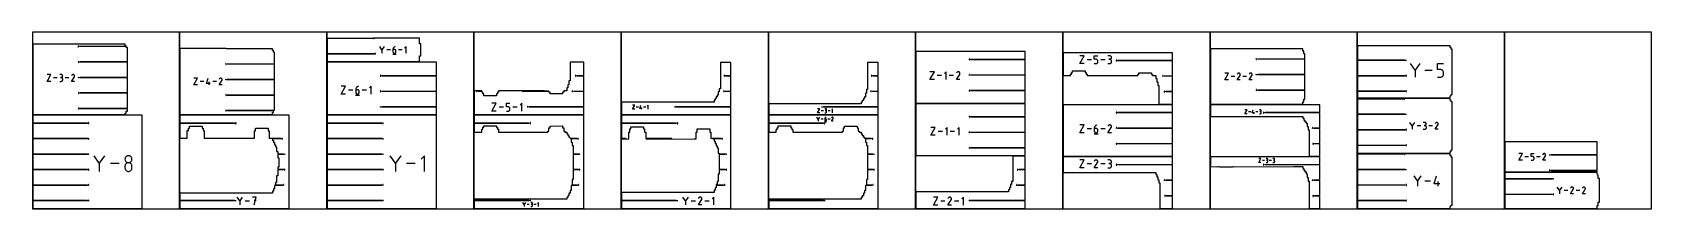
# Model space of a CAD drawing. Extents: x 0 to 7700, y 0 to 841.
import ezdxf

# ---------------------------------------------------------------- set-up
doc = ezdxf.new("R2010")
doc.units = 0
doc.header["$MEASUREMENT"] = 0
for name, color, linetype in [('annotation', 7, 'Continuous'), ('boundary', 7, 'Continuous'), ('frame', 7, 'Continuous')]:
    doc.layers.add(name, color=color, linetype=linetype)

msp = doc.modelspace()

# ---------------------------------------------------------------- linework, layer by layer
at = {"layer": 'annotation', "color": 1}
for p, q in [((216.9, 771.1), (219.3, 771.1)), ((217.1, 775), (217, 774.7)), ((217, 774.7), (217, 774.3)), ((217, 774.3), (217, 772.7)), ((218.1, 774.3), (217, 774.3)), ((217, 772.7), (217, 772.7)), ((217, 772.7), (217, 772.6)), ((217, 772.6), (217.1, 772.4)), ((217.2, 775.3), (217.1, 775)), ((217.1, 772.4), (217.2, 772.2)), ((217.4, 775.6), (217.2, 775.3)), ((217.2, 772.2), (217.3, 772.1)), ((217.3, 772.1), (217.4, 771.9)), ((217.6, 775.8), (217.4, 775.6)), ((217.4, 771.9), (217.5, 771.8)), ((217.5, 771.8), (217.7, 771.7)), ((217.8, 776), (217.6, 775.8)), ((217.7, 771.7), (217.9, 771.7)), ((218, 776.2), (217.8, 776)), ((217.9, 771.7), (218.1, 771.7)), ((218.3, 776.4), (218, 776.2)), ((218.3, 774.3), (218.1, 774.3)), ((218.1, 771.7), (218.1, 771.7)), ((218.1, 771.7), (218.3, 771.7)), ((218.6, 776.5), (218.3, 776.4)), ((218.5, 774.3), (218.3, 774.3)), ((218.3, 771.7), (218.5, 771.7)), ((218.6, 774.2), (218.5, 774.3)), ((218.5, 771.7), (218.6, 771.8)), ((218.6, 776.5), (218.6, 776.5)), ((218.8, 774.1), (218.6, 774.2)), ((218.6, 771.8), (218.8, 771.9)), ((218.9, 774), (218.8, 774.1)), ((218.8, 771.9), (218.9, 772.1)), ((219, 773.8), (218.9, 774)), ((218.9, 772.1), (219, 772.2)), ((219.1, 773.7), (219, 773.8)), ((219, 772.2), (219.1, 772.4)), ((219.1, 773.5), (219.1, 773.7)), ((219.2, 773.3), (219.1, 773.5)), ((219.1, 772.6), (219.2, 772.7)), ((219.1, 772.4), (219.1, 772.6)), ((219.2, 772.7), (219.2, 773.3)), ((219.2, 773.3), (219.2, 773.3)), ((1624, 810.6), (1624.6, 812.5)), ((1625.4, 810.6), (1624, 810.6)), ((1625, 810.1), (1625, 811.2)), ((1662.3, 757.7), (1651.6, 773.2)), ((1672.9, 773.2), (1662.3, 757.7)), ((1719.6, 770.1), (1718.1, 768.6)), ((1721.3, 771.4), (1719.6, 770.1)), ((1723.1, 772.4), (1721.3, 771.4)), ((1725.2, 773.2), (1723.1, 772.4)), ((1725.2, 773.2), (1725.2, 773.2)), ((1777.4, 773.2), (1770.3, 766.1)), ((1777.4, 741.1), (1777.4, 773.2)), ((219.5, 700.3), (219.5, 702.4)), ((219.5, 702.4), (221.7, 702.4)), ((220.6, 700.3), (219.5, 700.3)), ((219.5, 697.6), (220.6, 697.6)), ((220.8, 700.2), (220.6, 700.3)), ((220.6, 697.6), (220.6, 697.6)), ((220.6, 697.6), (220.8, 697.6)), ((221, 700.2), (220.8, 700.2)), ((220.8, 697.6), (221, 697.7)), ((221.1, 700.1), (221, 700.2)), ((221, 697.7), (221.1, 697.7)), ((221.3, 700), (221.1, 700.1)), ((221.1, 697.7), (221.3, 697.8)), ((221.4, 699.9), (221.3, 700)), ((221.3, 697.8), (221.4, 698)), ((221.5, 699.7), (221.4, 699.9)), ((221.4, 698), (221.5, 698.1)), ((221.6, 699.6), (221.5, 699.7)), ((221.5, 698.1), (221.6, 698.3)), ((221.6, 699.4), (221.6, 699.6)), ((221.7, 699.2), (221.6, 699.4)), ((221.6, 698.5), (221.7, 698.7)), ((221.6, 698.3), (221.6, 698.5)), ((221.7, 698.7), (221.7, 699.2)), ((221.7, 699.2), (221.7, 699.2)), ((921.2, 763.8), (921.4, 763.8)), ((921.3, 764.1), (921.3, 764.1)), ((921.3, 764.1), (921.3, 764.1)), ((921.3, 764.1), (921.3, 764.1)), ((921.3, 764.1), (921.3, 764.1)), ((921.3, 764.1), (921.3, 764.1)), ((921.3, 764.1), (921.3, 764.1)), ((921.3, 764.1), (921.3, 764)), ((921.3, 764), (921.3, 764)), ((921.3, 764), (921.3, 764)), ((921.3, 764), (921.3, 764)), ((921.3, 764), (921.3, 763.9)), ((921.4, 764), (921.3, 764)), ((921.3, 764), (921.3, 764)), ((921.3, 764), (921.3, 764)), ((921.3, 764), (921.3, 764)), ((921.3, 764), (921.3, 764)), ((921.3, 764), (921.3, 764)), ((921.3, 764), (921.3, 764)), ((921.3, 764), (921.3, 764)), ((921.3, 763.9), (921.3, 763.9)), ((921.3, 763.9), (921.3, 763.9)), ((921.3, 763.9), (921.3, 763.9)), ((921.3, 763.9), (921.3, 763.9)), ((921.3, 763.9), (921.3, 763.9)), ((921.3, 763.9), (921.3, 763.9)), ((921.3, 763.9), (921.3, 763.9)), ((921.3, 763.9), (921.3, 763.9)), ((921.3, 763.9), (921.3, 763.9)), ((921.3, 763.9), (921.3, 763.9)), ((921.3, 763.9), (921.3, 763.9)), ((921.3, 763.9), (921.3, 763.9)), ((921.3, 763.9), (921.3, 763.9)), ((921.3, 763.9), (921.3, 763.9)), ((921.3, 763.9), (921.3, 763.9)), ((921.3, 763.9), (921.3, 763.9)), ((921.3, 763.9), (921.3, 763.9)), ((921.3, 763.9), (921.4, 763.9)), ((921.4, 763.9), (921.4, 764)), ((921.4, 764), (921.4, 764)), ((921.4, 763.9), (921.4, 763.9)), ((921.4, 763.9), (921.4, 763.9)), ((921.4, 763.9), (921.4, 763.9)), ((921.4, 763.9), (921.4, 763.9)), ((1630.1, 740.9), (1629, 740.9)), ((1629, 736.2), (1630.1, 736.2)), ((1630.1, 738.8), (1629.6, 738.8)), ((1629.6, 738.8), (1630.1, 738.8)), ((1630.3, 740.9), (1630.1, 740.9)), ((1630.3, 738.8), (1630.1, 738.8)), ((1630.1, 738.8), (1630.1, 738.8)), ((1630.1, 738.8), (1630.3, 738.8)), ((1630.1, 736.2), (1630.1, 736.2)), ((1630.1, 736.2), (1630.3, 736.2)), ((1630.5, 740.9), (1630.3, 740.9)), ((1630.3, 738.8), (1630.5, 738.9)), ((1630.5, 738.8), (1630.3, 738.8)), ((1630.3, 736.2), (1630.5, 736.2)), ((1630.6, 740.8), (1630.5, 740.9)), ((1630.5, 738.9), (1630.6, 739)), ((1630.6, 738.7), (1630.5, 738.8)), ((1630.5, 736.2), (1630.6, 736.3)), ((1630.8, 740.7), (1630.6, 740.8)), ((1630.6, 739), (1630.8, 739.1)), ((1630.8, 738.6), (1630.6, 738.7)), ((1630.6, 736.3), (1630.8, 736.4)), ((1630.9, 740.6), (1630.8, 740.7)), ((1630.8, 739.1), (1630.9, 739.2)), ((1630.9, 738.4), (1630.8, 738.6)), ((1630.8, 736.4), (1630.9, 736.5)), ((1631, 740.4), (1630.9, 740.6)), ((1630.9, 739.2), (1631, 739.3)), ((1631, 738.3), (1630.9, 738.4)), ((1630.9, 736.5), (1631, 736.7)), ((1631.1, 740.3), (1631, 740.4)), ((1631, 739.3), (1631.1, 739.5)), ((1631.1, 738.1), (1631, 738.3)), ((1631, 736.7), (1631.1, 736.8)), ((1631.1, 740.1), (1631.1, 740.3)), ((1631.2, 739.9), (1631.1, 740.1)), ((1631.1, 739.7), (1631.2, 739.9)), ((1631.1, 739.5), (1631.1, 739.7)), ((1631.1, 737.9), (1631.1, 738.1)), ((1631.2, 737.8), (1631.1, 737.9)), ((1631.1, 737), (1631.2, 737.2)), ((1631.1, 736.8), (1631.1, 737)), ((1631.2, 739.9), (1631.2, 739.9)), ((1631.2, 737.2), (1631.2, 737.8)), ((1631.2, 737.8), (1631.2, 737.8)), ((1662.3, 759), (1662.3, 741.1)), ((1702.5, 757.2), (1685, 757.2)), ((1713.6, 737.1), (1729.6, 737.1)), ((1714.6, 761.1), (1714.5, 758.9)), ((1714.5, 758.9), (1714.5, 748.3)), ((1721.6, 758.9), (1714.5, 758.9)), ((1714.5, 748.3), (1714.5, 748.3)), ((1714.5, 748.3), (1714.6, 747)), ((1715.1, 763.2), (1714.6, 761.1)), ((1714.6, 747), (1714.9, 745.8)), ((1714.9, 745.8), (1715.5, 744.7)), ((1715.9, 765.1), (1715.1, 763.2)), ((1715.5, 744.7), (1716.2, 743.7)), ((1716.9, 767), (1715.9, 765.1)), ((1716.2, 743.7), (1717, 742.8)), ((1718.1, 768.6), (1716.9, 767)), ((1717, 742.8), (1718, 742.1)), ((1718, 742.1), (1719.1, 741.6)), ((1719.1, 741.6), (1720.3, 741.3)), ((1720.3, 741.3), (1721.6, 741.1)), ((1722.9, 758.8), (1721.6, 758.9)), ((1721.6, 741.1), (1722.9, 741.3)), ((1721.6, 741.1), (1721.6, 741.1)), ((1724.1, 758.5), (1722.9, 758.8)), ((1722.9, 741.3), (1724.1, 741.6)), ((1725.2, 757.9), (1724.1, 758.5)), ((1724.1, 741.6), (1725.2, 742.1)), ((1726.2, 757.2), (1725.2, 757.9)), ((1725.2, 742.1), (1726.2, 742.8)), ((1727.1, 756.4), (1726.2, 757.2)), ((1726.2, 742.8), (1727.1, 743.7)), ((1727.8, 755.4), (1727.1, 756.4)), ((1727.1, 743.7), (1727.8, 744.7)), ((1728.3, 754.3), (1727.8, 755.4)), ((1727.8, 744.7), (1728.3, 745.8)), ((1728.6, 753.1), (1728.3, 754.3)), ((1728.3, 745.8), (1728.6, 747)), ((1728.7, 751.8), (1728.6, 753.1)), ((1728.6, 747), (1728.7, 748.3)), ((1728.7, 748.3), (1728.7, 751.8)), ((1728.7, 751.8), (1728.7, 751.8)), ((1758.3, 757.2), (1740.7, 757.2)), ((4454.6, 713.4), (4454.5, 713.2)), ((4454.5, 713.2), (4454.5, 713)), ((4454.5, 713), (4454.5, 713)), ((4454.5, 713), (4454.5, 712.8)), ((4454.5, 712.8), (4454.6, 712.7)), ((4454.6, 711.3), (4454.5, 711.1)), ((4454.5, 711.1), (4454.5, 710.9)), ((4454.5, 710.9), (4454.5, 710.4)), ((4454.5, 710.4), (4454.5, 710.4)), ((4454.5, 710.4), (4454.5, 710.2)), ((4454.5, 710.2), (4454.6, 710)), ((4454.7, 713.6), (4454.6, 713.4)), ((4454.6, 712.7), (4454.7, 712.5)), ((4454.7, 711.4), (4454.6, 711.3)), ((4454.6, 710), (4454.7, 709.8)), ((4454.8, 713.7), (4454.7, 713.6)), ((4454.7, 712.5), (4454.8, 712.3)), ((4454.8, 711.6), (4454.7, 711.4)), ((4454.7, 709.8), (4454.8, 709.7)), ((4454.9, 713.8), (4454.8, 713.7)), ((4454.8, 712.3), (4454.9, 712.2)), ((4454.9, 711.7), (4454.8, 711.6)), ((4454.8, 709.7), (4454.9, 709.6)), ((4455, 713.9), (4454.9, 713.8)), ((4454.9, 712.2), (4455, 712.1)), ((4455, 711.8), (4454.9, 711.7)), ((4454.9, 709.6), (4455, 709.4)), ((4455.2, 714), (4455, 713.9)), ((4455, 712.1), (4455.2, 712)), ((4455.2, 711.9), (4455, 711.8)), ((4455, 709.4), (4455.2, 709.4)), ((4455.4, 714.1), (4455.2, 714)), ((4455.2, 712), (4455.4, 712)), ((4455.4, 711.9), (4455.2, 711.9)), ((4455.2, 709.4), (4455.4, 709.3)), ((4455.6, 714.1), (4455.4, 714.1)), ((4455.6, 712), (4455.4, 711.9)), ((4455.4, 712), (4455.6, 712)), ((4455.4, 709.3), (4455.6, 709.3)), ((4455.8, 714.1), (4455.6, 714.1)), ((4455.6, 714.1), (4455.6, 714.1)), ((4455.8, 711.9), (4455.6, 712)), ((4455.6, 712), (4455.6, 712)), ((4455.6, 712), (4455.6, 712)), ((4455.6, 712), (4455.8, 712)), ((4455.6, 709.3), (4455.6, 709.3)), ((4455.6, 709.3), (4455.8, 709.3)), ((4456, 714), (4455.8, 714.1)), ((4455.8, 712), (4456, 712)), ((4456, 711.9), (4455.8, 711.9)), ((4455.8, 709.3), (4456, 709.4)), ((4456.1, 713.9), (4456, 714)), ((4456, 712), (4456.1, 712.1)), ((4456.1, 711.8), (4456, 711.9)), ((4456, 709.4), (4456.1, 709.4)), ((4456.3, 713.8), (4456.1, 713.9)), ((4456.1, 712.1), (4456.3, 712.2)), ((4456.3, 711.7), (4456.1, 711.8)), ((4456.1, 709.4), (4456.3, 709.6)), ((4456.4, 713.7), (4456.3, 713.8)), ((4456.3, 712.2), (4456.4, 712.3)), ((4456.4, 711.6), (4456.3, 711.7)), ((4456.3, 709.6), (4456.4, 709.7)), ((4456.5, 713.6), (4456.4, 713.7)), ((4456.4, 712.3), (4456.5, 712.5)), ((4456.5, 711.4), (4456.4, 711.6)), ((4456.4, 709.7), (4456.5, 709.8)), ((4456.6, 713.4), (4456.5, 713.6)), ((4456.5, 712.5), (4456.6, 712.7)), ((4456.6, 711.3), (4456.5, 711.4)), ((4456.5, 709.8), (4456.6, 710)), ((4456.6, 713.2), (4456.6, 713.4)), ((4456.7, 713), (4456.6, 713.2)), ((4456.6, 712.8), (4456.7, 713)), ((4456.6, 712.7), (4456.6, 712.8)), ((4456.6, 711.1), (4456.6, 711.3)), ((4456.7, 710.9), (4456.6, 711.1)), ((4456.6, 710.2), (4456.7, 710.4)), ((4456.6, 710), (4456.6, 710.2)), ((4456.7, 713), (4456.7, 713)), ((4456.7, 710.4), (4456.7, 710.9)), ((4456.7, 710.9), (4456.7, 710.9)), ((4980.4, 691.6), (5001.2, 729.1)), ((5001.2, 729.1), (4980.4, 729.1)), ((5035.7, 710.4), (5015.2, 710.4)), ((5049.7, 712.4), (5049.7, 729.1)), ((5049.7, 729.1), (5066.3, 729.1)), ((5058, 712.4), (5049.7, 712.4)), ((5059.5, 712.3), (5058, 712.4)), ((5060.9, 711.9), (5059.5, 712.3)), ((5062.2, 711.3), (5060.9, 711.9)), ((5063.4, 710.5), (5062.2, 711.3)), ((5062.2, 692.8), (5063.4, 693.6)), ((5064.4, 709.5), (5063.4, 710.5)), ((5063.4, 693.6), (5064.4, 694.6)), ((5065.2, 708.3), (5064.4, 709.5)), ((5064.4, 694.6), (5065.2, 695.8)), ((5065.8, 707), (5065.2, 708.3)), ((5065.2, 695.8), (5065.8, 697.1)), ((5066.2, 705.6), (5065.8, 707)), ((5065.8, 697.1), (5066.2, 698.5)), ((5066.3, 704.1), (5066.2, 705.6)), ((5066.2, 698.5), (5066.3, 700)), ((5066.3, 700), (5066.3, 704.1)), ((5066.3, 704.1), (5066.3, 704.1)), ((5100.9, 710.4), (5080.4, 710.4)), ((5123.2, 729), (5114.9, 729)), ((5123.2, 712.4), (5119.1, 712.4)), ((5119.1, 712.4), (5123.2, 712.4)), ((5124.7, 728.9), (5123.2, 729)), ((5123.2, 712.4), (5124.7, 712.5)), ((5124.7, 712.3), (5123.2, 712.4)), ((5123.2, 712.4), (5123.2, 712.4)), ((5126.1, 728.5), (5124.7, 728.9)), ((5124.7, 712.5), (5126.1, 712.9)), ((5126.1, 711.9), (5124.7, 712.3)), ((5127.4, 727.9), (5126.1, 728.5)), ((5126.1, 712.9), (5127.4, 713.5)), ((5127.4, 711.3), (5126.1, 711.9)), ((5128.6, 727.1), (5127.4, 727.9)), ((5127.4, 713.5), (5128.6, 714.4)), ((5128.6, 710.5), (5127.4, 711.3)), ((5127.4, 692.8), (5128.6, 693.6)), ((5129.6, 726.1), (5128.6, 727.1)), ((5128.6, 714.4), (5129.6, 715.4)), ((5129.6, 709.5), (5128.6, 710.5)), ((5128.6, 693.6), (5129.6, 694.6)), ((5130.4, 724.9), (5129.6, 726.1)), ((5129.6, 715.4), (5130.4, 716.5)), ((5130.4, 708.3), (5129.6, 709.5)), ((5129.6, 694.6), (5130.4, 695.8)), ((5131, 723.6), (5130.4, 724.9)), ((5130.4, 716.5), (5131, 717.8)), ((5131, 707), (5130.4, 708.3)), ((5130.4, 695.8), (5131, 697.1)), ((5131.4, 722.2), (5131, 723.6)), ((5131, 717.8), (5131.4, 719.2)), ((5131.4, 705.6), (5131, 707)), ((5131, 697.1), (5131.4, 698.5)), ((5131.5, 720.7), (5131.4, 722.2)), ((5131.4, 719.2), (5131.5, 720.7)), ((5131.5, 704.1), (5131.4, 705.6)), ((5131.4, 698.5), (5131.5, 699.9)), ((5131.5, 720.7), (5131.5, 720.7)), ((5131.5, 699.9), (5131.5, 704.1)), ((5131.5, 704.1), (5131.5, 704.1)), ((5154.6, 708.2), (5154.5, 708.1)), ((5154.5, 708.1), (5154.5, 707.9)), ((5154.5, 707.9), (5154.5, 707.9)), ((5154.5, 707.9), (5154.5, 707.7)), ((5154.5, 707.7), (5154.6, 707.5)), ((5154.6, 706.1), (5154.5, 705.9)), ((5154.5, 705.9), (5154.5, 705.7)), ((5154.5, 705.7), (5154.5, 705.2)), ((5154.5, 705.2), (5154.5, 705.2)), ((5154.5, 705.2), (5154.5, 705)), ((5154.5, 705), (5154.6, 704.8)), ((5154.7, 708.4), (5154.6, 708.2)), ((5154.6, 707.5), (5154.7, 707.3)), ((5154.7, 706.3), (5154.6, 706.1)), ((5154.6, 704.8), (5154.7, 704.7)), ((5154.8, 708.6), (5154.7, 708.4)), ((5154.7, 707.3), (5154.8, 707.2)), ((5154.8, 706.4), (5154.7, 706.3)), ((5154.7, 704.7), (5154.8, 704.5)), ((5154.9, 708.7), (5154.8, 708.6)), ((5154.8, 707.2), (5154.9, 707.1)), ((5154.9, 706.6), (5154.8, 706.4)), ((5154.8, 704.5), (5154.9, 704.4)), ((5155, 708.8), (5154.9, 708.7)), ((5154.9, 707.1), (5155, 706.9)), ((5155, 706.7), (5154.9, 706.6)), ((5154.9, 704.4), (5155, 704.3)), ((5155.2, 708.9), (5155, 708.8)), ((5155, 706.9), (5155.2, 706.9)), ((5155.2, 706.7), (5155, 706.7)), ((5155, 704.3), (5155.2, 704.2)), ((5155.4, 708.9), (5155.2, 708.9)), ((5155.2, 706.9), (5155.4, 706.8)), ((5155.4, 706.8), (5155.2, 706.7)), ((5155.2, 704.2), (5155.4, 704.2)), ((5155.6, 708.9), (5155.4, 708.9)), ((5155.6, 706.8), (5155.4, 706.8)), ((5155.4, 706.8), (5155.6, 706.8)), ((5155.4, 704.2), (5155.6, 704.1)), ((5155.8, 708.9), (5155.6, 708.9)), ((5155.6, 708.9), (5155.6, 708.9)), ((5155.8, 706.8), (5155.6, 706.8)), ((5155.6, 706.8), (5155.6, 706.8)), ((5155.6, 706.8), (5155.6, 706.8)), ((5155.6, 706.8), (5155.8, 706.8)), ((5155.6, 704.1), (5155.8, 704.2)), ((5155.6, 704.1), (5155.6, 704.1)), ((5156, 708.9), (5155.8, 708.9)), ((5155.8, 706.8), (5156, 706.9)), ((5156, 706.7), (5155.8, 706.8)), ((5155.8, 704.2), (5156, 704.2)), ((5156.1, 708.8), (5156, 708.9)), ((5156, 706.9), (5156.1, 706.9)), ((5156.1, 706.7), (5156, 706.7)), ((5156, 704.2), (5156.1, 704.3)), ((5156.3, 708.7), (5156.1, 708.8)), ((5156.1, 706.9), (5156.3, 707.1)), ((5156.3, 706.6), (5156.1, 706.7)), ((5156.1, 704.3), (5156.3, 704.4)), ((5156.4, 708.6), (5156.3, 708.7)), ((5156.3, 707.1), (5156.4, 707.2)), ((5156.4, 706.4), (5156.3, 706.6)), ((5156.3, 704.4), (5156.4, 704.5)), ((5156.5, 708.4), (5156.4, 708.6)), ((5156.4, 707.2), (5156.5, 707.3)), ((5156.5, 706.3), (5156.4, 706.4)), ((5156.4, 704.5), (5156.5, 704.7)), ((5156.6, 708.2), (5156.5, 708.4)), ((5156.5, 707.3), (5156.6, 707.5)), ((5156.6, 706.1), (5156.5, 706.3)), ((5156.5, 704.7), (5156.6, 704.8)), ((5156.6, 708.1), (5156.6, 708.2)), ((5156.7, 707.9), (5156.6, 708.1)), ((5156.6, 707.7), (5156.7, 707.9)), ((5156.6, 707.5), (5156.6, 707.7)), ((5156.6, 705.9), (5156.6, 706.1)), ((5156.7, 705.7), (5156.6, 705.9)), ((5156.6, 705), (5156.7, 705.2)), ((5156.6, 704.8), (5156.6, 705)), ((5156.7, 707.9), (5156.7, 707.9)), ((5156.7, 705.2), (5156.7, 705.7)), ((5156.7, 705.7), (5156.7, 705.7)), ((5819.5, 714.1), (5819.5, 716.3)), ((5819.5, 716.3), (5821.7, 716.3)), ((5820.6, 714.1), (5819.5, 714.1)), ((5819.5, 711.5), (5820.6, 711.5)), ((5820.8, 714.1), (5820.6, 714.1)), ((5820.6, 711.5), (5820.6, 711.5)), ((5820.6, 711.5), (5820.8, 711.5)), ((5821, 714.1), (5820.8, 714.1)), ((5820.8, 711.5), (5821, 711.5)), ((5821.1, 714), (5821, 714.1)), ((5821, 711.5), (5821.1, 711.6)), ((5821.3, 713.9), (5821.1, 714)), ((5821.1, 711.6), (5821.3, 711.7)), ((5821.4, 713.8), (5821.3, 713.9)), ((5821.3, 711.7), (5821.4, 711.9)), ((5821.5, 713.6), (5821.4, 713.8)), ((5821.4, 711.9), (5821.5, 712)), ((5821.6, 713.4), (5821.5, 713.6)), ((5821.5, 712), (5821.6, 712.2)), ((5821.6, 713.3), (5821.6, 713.4)), ((5821.7, 713.1), (5821.6, 713.3)), ((5821.6, 712.4), (5821.7, 712.5)), ((5821.6, 712.2), (5821.6, 712.4)), ((5821.7, 712.5), (5821.7, 713.1)), ((5821.7, 713.1), (5821.7, 713.1)), ((6531.3, 706.5), (6532.3, 710.3)), ((6533.9, 706.5), (6531.3, 706.5)), ((6533.1, 705.5), (6533.1, 707.6)), ((69.8, 607.2), (87.8, 639.6)), ((87.8, 639.6), (69.8, 639.6)), ((117.6, 623.4), (99.9, 623.4)), ((137, 639.6), (129.8, 639.6)), ((137, 625.2), (133.4, 625.2)), ((133.4, 625.2), (137, 625.2)), ((138.3, 639.5), (137, 639.6)), ((137, 625.2), (138.3, 625.3)), ((138.3, 625.1), (137, 625.2)), ((137, 625.2), (137, 625.2)), ((139.5, 639.1), (138.3, 639.5)), ((138.3, 625.3), (139.5, 625.6)), ((139.5, 624.7), (138.3, 625.1)), ((140.6, 638.6), (139.5, 639.1)), ((139.5, 625.6), (140.6, 626.2)), ((140.6, 624.2), (139.5, 624.7)), ((141.6, 637.9), (140.6, 638.6)), ((140.6, 626.2), (141.6, 626.9)), ((141.6, 623.5), (140.6, 624.2)), ((142.5, 637), (141.6, 637.9)), ((141.6, 626.9), (142.5, 627.7)), ((142.5, 622.6), (141.6, 623.5)), ((143.2, 636), (142.5, 637)), ((142.5, 627.7), (143.2, 628.8)), ((143.2, 621.6), (142.5, 622.6)), ((143.7, 634.9), (143.2, 636)), ((143.2, 628.8), (143.7, 629.9)), ((143.7, 620.5), (143.2, 621.6)), ((144, 633.7), (143.7, 634.9)), ((143.7, 629.9), (144, 631.1)), ((144, 619.3), (143.7, 620.5)), ((144.2, 632.4), (144, 633.7)), ((144, 631.1), (144.2, 632.4)), ((144.2, 618), (144, 619.3)), ((144.2, 632.4), (144.2, 632.4)), ((144.2, 614.4), (144.2, 618)), ((144.2, 618), (144.2, 618)), ((174, 623.4), (156.3, 623.4)), ((187.1, 636), (186.2, 634.2)), ((186.2, 607.2), (199.5, 628.6)), ((187.9, 637.1), (187.1, 636)), ((188.8, 638), (187.9, 637.1)), ((189.8, 638.7), (188.8, 638)), ((190.9, 639.2), (189.8, 638.7)), ((192.1, 639.5), (190.9, 639.2)), ((193.3, 639.6), (192.1, 639.5)), ((194.6, 639.5), (193.3, 639.6)), ((195.8, 639.2), (194.6, 639.5)), ((197, 638.7), (195.8, 639.2)), ((198, 637.9), (197, 638.7)), ((197, 638.7), (197, 638.7)), ((198.9, 637), (198, 637.9)), ((199.6, 636), (198.9, 637)), ((199.5, 628.6), (199.5, 628.7)), ((199.5, 628.7), (199.5, 628.7)), ((199.5, 628.7), (199.5, 628.7)), ((199.5, 628.7), (199.6, 628.7)), ((199.5, 628.6), (199.5, 628.6)), ((199.5, 628.6), (199.5, 628.6)), ((200.2, 634.9), (199.6, 636)), ((199.6, 628.8), (200.2, 630)), ((199.6, 628.7), (199.6, 628.8)), ((199.6, 628.8), (199.6, 628.8)), ((199.6, 628.8), (199.6, 628.8)), ((199.6, 628.8), (199.6, 628.8)), ((199.6, 628.7), (199.6, 628.7)), ((200.5, 633.7), (200.2, 634.9)), ((200.2, 630), (200.5, 631.2)), ((200.6, 632.4), (200.5, 633.7)), ((200.5, 631.2), (200.6, 632.4)), ((219.3, 624.6), (220.3, 628.3)), ((221.9, 624.6), (219.3, 624.6)), ((221.1, 623.5), (221.1, 625.6)), ((768, 590.1), (785.9, 622.5)), ((785.9, 622.5), (768, 622.5)), ((828, 597.3), (835.2, 622.5)), ((888.9, 618.9), (888, 617.1)), ((889.7, 619.9), (888.9, 618.9)), ((890.6, 620.8), (889.7, 619.9)), ((891.6, 621.5), (890.6, 620.8)), ((892.7, 622.1), (891.6, 621.5)), ((893.9, 622.4), (892.7, 622.1)), ((895.1, 622.5), (893.9, 622.4)), ((896.4, 622.4), (895.1, 622.5)), ((897.6, 622.1), (896.4, 622.4)), ((898.8, 621.5), (897.6, 622.1)), ((899.8, 620.8), (898.8, 621.5)), ((898.8, 621.5), (898.8, 621.5)), ((900.7, 619.9), (899.8, 620.8)), ((901.4, 618.9), (900.7, 619.9)), ((902, 617.7), (901.4, 618.9)), ((902.3, 616.5), (902, 617.7)), ((902.4, 615.3), (902.3, 616.5)), ((919.3, 614.5), (920.3, 618.2)), ((919.5, 690.2), (919.5, 692.3)), ((919.5, 692.3), (921.7, 692.3)), ((920.6, 690.2), (919.5, 690.2)), ((919.5, 687.5), (920.6, 687.5)), ((920.8, 690.1), (920.6, 690.2)), ((920.6, 687.5), (920.6, 687.5)), ((920.6, 687.5), (920.8, 687.5)), ((921, 690.1), (920.8, 690.1)), ((920.8, 687.5), (921, 687.6)), ((921.1, 690), (921, 690.1)), ((921, 687.6), (921.1, 687.6)), ((921.3, 689.9), (921.1, 690)), ((921.1, 687.6), (921.3, 687.7)), ((921.4, 689.8), (921.3, 689.9)), ((921.3, 687.7), (921.4, 687.9)), ((921.5, 689.6), (921.4, 689.8)), ((921.4, 687.9), (921.5, 688)), ((921.6, 689.5), (921.5, 689.6)), ((921.5, 688), (921.6, 688.2)), ((921.6, 689.3), (921.6, 689.5)), ((921.7, 689.1), (921.6, 689.3)), ((921.6, 688.4), (921.7, 688.6)), ((921.6, 688.2), (921.6, 688.4)), ((921.7, 688.6), (921.7, 689.1)), ((921.7, 689.1), (921.7, 689.1)), ((1655.6, 636), (1654.5, 636)), ((1654.5, 631.3), (1655.6, 631.3)), ((1655.6, 633.9), (1655.1, 633.9)), ((1655.1, 633.9), (1655.6, 633.9)), ((1655.8, 636), (1655.6, 636)), ((1655.8, 633.9), (1655.6, 633.9)), ((1655.6, 633.9), (1655.6, 633.9)), ((1655.6, 633.9), (1655.8, 633.9)), ((1655.6, 631.3), (1655.6, 631.3)), ((1655.6, 631.3), (1655.8, 631.3)), ((1656, 636), (1655.8, 636)), ((1655.8, 633.9), (1656, 634)), ((1656, 633.8), (1655.8, 633.9)), ((1655.8, 631.3), (1656, 631.3)), ((1656.1, 635.9), (1656, 636)), ((1656, 634), (1656.1, 634.1)), ((1656.1, 633.8), (1656, 633.8)), ((1656, 631.3), (1656.1, 631.4)), ((1656.3, 635.8), (1656.1, 635.9)), ((1656.1, 634.1), (1656.3, 634.2)), ((1656.3, 633.7), (1656.1, 633.8)), ((1656.1, 631.4), (1656.3, 631.5)), ((1656.4, 635.7), (1656.3, 635.8)), ((1656.3, 634.2), (1656.4, 634.3)), ((1656.4, 633.5), (1656.3, 633.7)), ((1656.3, 631.5), (1656.4, 631.6)), ((1656.5, 635.5), (1656.4, 635.7)), ((1656.4, 634.3), (1656.5, 634.4)), ((1656.5, 633.4), (1656.4, 633.5)), ((1656.4, 631.6), (1656.5, 631.8)), ((1656.6, 635.4), (1656.5, 635.5)), ((1656.5, 634.4), (1656.6, 634.6)), ((1656.6, 633.2), (1656.5, 633.4)), ((1656.5, 631.8), (1656.6, 631.9)), ((1656.6, 635.2), (1656.6, 635.4)), ((1656.7, 635), (1656.6, 635.2)), ((1656.6, 634.8), (1656.7, 635)), ((1656.6, 634.6), (1656.6, 634.8)), ((1656.6, 633), (1656.6, 633.2)), ((1656.7, 632.8), (1656.6, 633)), ((1656.6, 632.1), (1656.7, 632.3)), ((1656.6, 631.9), (1656.6, 632.1)), ((1656.7, 635), (1656.7, 635)), ((1656.7, 632.3), (1656.7, 632.8)), ((1656.7, 632.8), (1656.7, 632.8)), ((2583.1, 636), (2582, 636)), ((2582, 631.3), (2583.1, 631.3)), ((2583.1, 633.9), (2582.6, 633.9)), ((2582.6, 633.9), (2583.1, 633.9)), ((2583.3, 636), (2583.1, 636)), ((2583.3, 633.9), (2583.1, 633.9)), ((2583.1, 633.9), (2583.1, 633.9)), ((2583.1, 633.9), (2583.3, 633.9)), ((2583.1, 631.3), (2583.1, 631.3)), ((2583.1, 631.3), (2583.3, 631.3)), ((2583.5, 636), (2583.3, 636)), ((2583.3, 633.9), (2583.5, 634)), ((2583.5, 633.8), (2583.3, 633.9)), ((2583.3, 631.3), (2583.5, 631.3)), ((2583.6, 635.9), (2583.5, 636)), ((2583.5, 634), (2583.6, 634.1)), ((2583.6, 633.8), (2583.5, 633.8)), ((2583.5, 631.3), (2583.6, 631.4)), ((2583.8, 635.8), (2583.6, 635.9)), ((2583.6, 634.1), (2583.8, 634.2)), ((2583.8, 633.7), (2583.6, 633.8)), ((2583.6, 631.4), (2583.8, 631.5)), ((2583.9, 635.7), (2583.8, 635.8)), ((2583.8, 634.2), (2583.9, 634.3)), ((2583.9, 633.5), (2583.8, 633.7)), ((2583.8, 631.5), (2583.9, 631.6)), ((2584, 635.5), (2583.9, 635.7)), ((2583.9, 634.3), (2584, 634.4)), ((2584, 633.4), (2583.9, 633.5)), ((2583.9, 631.6), (2584, 631.8)), ((2584.1, 635.4), (2584, 635.5)), ((2584, 634.4), (2584.1, 634.6)), ((2584.1, 633.2), (2584, 633.4)), ((2584, 631.8), (2584.1, 631.9)), ((2584.1, 635.2), (2584.1, 635.4)), ((2584.2, 635), (2584.1, 635.2)), ((2584.1, 634.8), (2584.2, 635)), ((2584.1, 634.6), (2584.1, 634.8)), ((2584.1, 633), (2584.1, 633.2)), ((2584.2, 632.8), (2584.1, 633)), ((2584.1, 632.1), (2584.2, 632.3)), ((2584.1, 631.9), (2584.1, 632.1)), ((2584.2, 635), (2584.2, 635)), ((2584.2, 632.3), (2584.2, 632.8)), ((2584.2, 632.8), (2584.2, 632.8)), ((3290.6, 636), (3289.5, 636)), ((3289.5, 631.3), (3290.6, 631.3)), ((3290.6, 633.9), (3290.1, 633.9)), ((3290.1, 633.9), (3290.6, 633.9)), ((3290.8, 636), (3290.6, 636)), ((3290.8, 633.9), (3290.6, 633.9)), ((3290.6, 633.9), (3290.6, 633.9)), ((3290.6, 633.9), (3290.8, 633.9)), ((3290.6, 631.3), (3290.6, 631.3)), ((3290.6, 631.3), (3290.8, 631.3)), ((3291, 636), (3290.8, 636)), ((3290.8, 633.9), (3291, 634)), ((3291, 633.8), (3290.8, 633.9)), ((3290.8, 631.3), (3291, 631.3)), ((3291.1, 635.9), (3291, 636)), ((3291, 634), (3291.1, 634.1)), ((3291.1, 633.8), (3291, 633.8)), ((3291, 631.3), (3291.1, 631.4)), ((3291.3, 635.8), (3291.1, 635.9)), ((3291.1, 634.1), (3291.3, 634.2)), ((3291.3, 633.7), (3291.1, 633.8)), ((3291.1, 631.4), (3291.3, 631.5)), ((3291.4, 635.7), (3291.3, 635.8)), ((3291.3, 634.2), (3291.4, 634.3)), ((3291.4, 633.5), (3291.3, 633.7)), ((3291.3, 631.5), (3291.4, 631.6)), ((3291.5, 635.5), (3291.4, 635.7)), ((3291.4, 634.3), (3291.5, 634.4)), ((3291.5, 633.4), (3291.4, 633.5)), ((3291.4, 631.6), (3291.5, 631.8)), ((3291.6, 635.4), (3291.5, 635.5)), ((3291.5, 634.4), (3291.6, 634.6)), ((3291.6, 633.2), (3291.5, 633.4)), ((3291.5, 631.8), (3291.6, 631.9)), ((3291.6, 635.2), (3291.6, 635.4)), ((3291.7, 635), (3291.6, 635.2)), ((3291.6, 634.8), (3291.7, 635)), ((3291.6, 634.6), (3291.6, 634.8)), ((3291.6, 633), (3291.6, 633.2)), ((3291.7, 632.8), (3291.6, 633)), ((3291.6, 632.1), (3291.7, 632.3)), ((3291.6, 631.9), (3291.6, 632.1)), ((3291.7, 635), (3291.7, 635)), ((3291.7, 632.3), (3291.7, 632.8)), ((3291.7, 632.8), (3291.7, 632.8)), ((3990.6, 636), (3989.5, 636)), ((3989.5, 631.3), (3990.6, 631.3)), ((3990.6, 633.9), (3990.1, 633.9)), ((3990.1, 633.9), (3990.6, 633.9)), ((3990.8, 636), (3990.6, 636)), ((3990.8, 633.9), (3990.6, 633.9)), ((3990.6, 633.9), (3990.6, 633.9)), ((3990.6, 633.9), (3990.8, 633.9)), ((3990.6, 631.3), (3990.6, 631.3)), ((3990.6, 631.3), (3990.8, 631.3)), ((3991, 636), (3990.8, 636)), ((3990.8, 633.9), (3991, 634)), ((3991, 633.8), (3990.8, 633.9)), ((3990.8, 631.3), (3991, 631.3)), ((3991.1, 635.9), (3991, 636)), ((3991, 634), (3991.1, 634.1)), ((3991.1, 633.8), (3991, 633.8)), ((3991, 631.3), (3991.1, 631.4)), ((3991.3, 635.8), (3991.1, 635.9)), ((3991.1, 634.1), (3991.3, 634.2)), ((3991.3, 633.7), (3991.1, 633.8)), ((3991.1, 631.4), (3991.3, 631.5)), ((3991.4, 635.7), (3991.3, 635.8)), ((3991.3, 634.2), (3991.4, 634.3)), ((3991.4, 633.5), (3991.3, 633.7)), ((3991.3, 631.5), (3991.4, 631.6)), ((3991.5, 635.5), (3991.4, 635.7)), ((3991.4, 634.3), (3991.5, 634.4)), ((3991.5, 633.4), (3991.4, 633.5)), ((3991.4, 631.6), (3991.5, 631.8)), ((3991.6, 635.4), (3991.5, 635.5)), ((3991.5, 634.4), (3991.6, 634.6)), ((3991.6, 633.2), (3991.5, 633.4)), ((3991.5, 631.8), (3991.6, 631.9)), ((3991.6, 635.2), (3991.6, 635.4)), ((3991.7, 635), (3991.6, 635.2)), ((3991.6, 634.8), (3991.7, 635)), ((3991.6, 634.6), (3991.6, 634.8)), ((3991.6, 633), (3991.6, 633.2)), ((3991.7, 632.8), (3991.6, 633)), ((3991.6, 632.1), (3991.7, 632.3)), ((3991.6, 631.9), (3991.6, 632.1)), ((3991.7, 635), (3991.7, 635)), ((3991.7, 632.3), (3991.7, 632.8)), ((3991.7, 632.8), (3991.7, 632.8)), ((4268.3, 615.5), (4289.1, 653)), ((4289.1, 653), (4268.3, 653)), ((4323.6, 634.3), (4303.1, 634.3)), ((4345.9, 653), (4337.6, 644.7)), ((4345.9, 615.5), (4345.9, 653)), ((4380.5, 634.3), (4360, 634.3)), ((4395.6, 648.8), (4394.5, 646.7)), ((4394.5, 615.5), (4409.9, 640.3)), ((4396.5, 650.1), (4395.6, 648.8)), ((4397.5, 651.1), (4396.5, 650.1)), ((4398.7, 651.9), (4397.5, 651.1)), ((4400, 652.5), (4398.7, 651.9)), ((4401.4, 652.9), (4400, 652.5)), ((4402.8, 653), (4401.4, 652.9)), ((4404.2, 652.9), (4402.8, 653)), ((4405.6, 652.5), (4404.2, 652.9)), ((4407, 651.9), (4405.6, 652.5)), ((4408.2, 651), (4407, 651.9)), ((4407, 651.9), (4407, 651.9)), ((4409.2, 650), (4408.2, 651)), ((4410, 648.8), (4409.2, 650)), ((4409.9, 640.3), (4409.9, 640.4)), ((4409.9, 640.4), (4409.9, 640.4)), ((4409.9, 640.4), (4410, 640.4)), ((4409.9, 640.3), (4409.9, 640.3)), ((4409.9, 640.3), (4409.9, 640.3)), ((4409.9, 640.3), (4409.9, 640.3)), ((4409.9, 640.3), (4409.9, 640.3)), ((4410.6, 647.5), (4410, 648.8)), ((4410, 640.5), (4410.6, 641.9)), ((4410, 640.4), (4410, 640.5)), ((4410, 640.5), (4410, 640.5)), ((4410, 640.5), (4410, 640.5)), ((4410, 640.4), (4410, 640.4)), ((4411, 646.1), (4410.6, 647.5)), ((4410.6, 641.9), (4411, 643.3)), ((4411.1, 644.7), (4411, 646.1)), ((4411, 643.3), (4411.1, 644.7)), ((4456.7, 640), (4454.5, 640)), ((4455.6, 635.2), (4456.7, 640)), ((4456.7, 637.9), (4455.6, 637.9)), ((5001.2, 691.6), (4980.4, 691.6)), ((5049.7, 691.6), (5058, 691.6)), ((5058, 691.6), (5059.5, 691.8)), ((5058, 691.6), (5058, 691.6)), ((5059.5, 691.8), (5060.9, 692.2)), ((5060.9, 692.2), (5062.2, 692.8)), ((5114.9, 691.6), (5123.2, 691.6)), ((5123.2, 691.6), (5124.7, 691.8)), ((5123.2, 691.6), (5123.2, 691.6)), ((5124.7, 691.8), (5126.1, 692.2)), ((5126.1, 692.2), (5127.4, 692.8)), ((5376.7, 634.9), (5374.5, 634.9)), ((5375.6, 630.1), (5376.7, 634.9)), ((5376.7, 632.7), (5375.6, 632.7)), ((5669.8, 614.1), (5687.7, 646.5)), ((5687.7, 646.5), (5669.8, 646.5)), ((5717.6, 630.3), (5699.9, 630.3)), ((5730.7, 642.9), (5729.8, 641)), ((5729.8, 614.1), (5743.1, 635.5)), ((5731.5, 643.9), (5730.7, 642.9)), ((5732.4, 644.8), (5731.5, 643.9)), ((5733.4, 645.5), (5732.4, 644.8)), ((5734.5, 646), (5733.4, 645.5)), ((5735.7, 646.3), (5734.5, 646)), ((5736.9, 646.5), (5735.7, 646.3)), ((5738.2, 646.4), (5736.9, 646.5)), ((5739.4, 646), (5738.2, 646.4)), ((5740.6, 645.5), (5739.4, 646)), ((5741.6, 644.8), (5740.6, 645.5)), ((5740.6, 645.5), (5740.6, 645.5)), ((5742.5, 643.9), (5741.6, 644.8)), ((5743.2, 642.8), (5742.5, 643.9)), ((5743.1, 635.5), (5743.1, 635.6)), ((5743.1, 635.6), (5743.2, 635.6)), ((5743.1, 635.5), (5743.1, 635.5)), ((5743.1, 635.5), (5743.1, 635.5)), ((5743.1, 635.5), (5743.1, 635.5)), ((5743.1, 635.5), (5743.1, 635.5)), ((5743.1, 635.5), (5743.1, 635.5)), ((5743.7, 641.7), (5743.2, 642.8)), ((5743.2, 635.7), (5743.7, 636.8)), ((5743.2, 635.6), (5743.2, 635.7)), ((5743.2, 635.7), (5743.2, 635.7)), ((5743.2, 635.6), (5743.2, 635.6)), ((5743.2, 635.6), (5743.2, 635.6)), ((5744.1, 640.5), (5743.7, 641.7)), ((5743.7, 636.8), (5744.1, 638.1)), ((5744.2, 639.3), (5744.1, 640.5)), ((5744.1, 638.1), (5744.2, 639.3)), ((5774, 630.3), (5756.3, 630.3)), ((5787.2, 642.9), (5786.2, 641)), ((5786.2, 614.1), (5799.5, 635.5)), ((5787.9, 643.9), (5787.2, 642.9)), ((5788.8, 644.8), (5787.9, 643.9)), ((5789.8, 645.5), (5788.8, 644.8)), ((5790.9, 646), (5789.8, 645.5)), ((5792.1, 646.3), (5790.9, 646)), ((5793.4, 646.5), (5792.1, 646.3)), ((5794.6, 646.4), (5793.4, 646.5)), ((5795.8, 646), (5794.6, 646.4)), ((5797, 645.5), (5795.8, 646)), ((5798.1, 644.8), (5797, 645.5)), ((5797, 645.5), (5797, 645.5)), ((5798.9, 643.9), (5798.1, 644.8)), ((5799.6, 642.8), (5798.9, 643.9)), ((5799.5, 635.5), (5799.6, 635.6)), ((5799.5, 635.5), (5799.5, 635.5)), ((5799.5, 635.5), (5799.5, 635.5)), ((5799.5, 635.5), (5799.5, 635.5)), ((5799.5, 635.5), (5799.5, 635.5)), ((5799.5, 635.5), (5799.5, 635.5)), ((5800.2, 641.7), (5799.6, 642.8)), ((5799.6, 635.7), (5800.2, 636.8)), ((5799.6, 635.6), (5799.6, 635.7)), ((5799.6, 635.7), (5799.6, 635.7)), ((5799.6, 635.6), (5799.6, 635.6)), ((5799.6, 635.6), (5799.6, 635.6)), ((5799.6, 635.6), (5799.6, 635.6)), ((5800.5, 640.5), (5800.2, 641.7)), ((5800.2, 636.8), (5800.5, 638.1)), ((5800.6, 639.3), (5800.5, 640.5)), ((5800.5, 638.1), (5800.6, 639.3)), ((5819.3, 638.5), (5820.3, 642.2)), ((5821.9, 638.5), (5819.3, 638.5)), ((5821.1, 637.4), (5821.1, 639.5)), ((6532.6, 636.3), (6531.5, 636.3)), ((6531.5, 631.5), (6532.6, 631.5)), ((6532.6, 634.2), (6532.1, 634.2)), ((6532.1, 634.2), (6532.6, 634.2)), ((6532.8, 636.3), (6532.6, 636.3)), ((6532.8, 634.2), (6532.6, 634.2)), ((6532.6, 634.2), (6532.6, 634.2)), ((6532.6, 634.2), (6532.8, 634.2)), ((6532.6, 631.5), (6532.6, 631.5)), ((6532.6, 631.5), (6532.8, 631.5)), ((6533, 636.2), (6532.8, 636.3)), ((6533, 634.1), (6532.8, 634.2)), ((6532.8, 634.2), (6533, 634.2)), ((6532.8, 631.5), (6533, 631.6)), ((6533.1, 636.2), (6533, 636.2)), ((6533, 634.2), (6533.1, 634.3)), ((6533.1, 634), (6533, 634.1)), ((6533, 631.6), (6533.1, 631.7)), ((6533.3, 636.1), (6533.1, 636.2)), ((6533.1, 634.3), (6533.3, 634.4)), ((6533.3, 633.9), (6533.1, 634)), ((6533.1, 631.7), (6533.3, 631.8)), ((6533.4, 635.9), (6533.3, 636.1)), ((6533.3, 634.4), (6533.4, 634.5)), ((6533.4, 633.8), (6533.3, 633.9)), ((6533.3, 631.8), (6533.4, 631.9)), ((6533.5, 635.8), (6533.4, 635.9)), ((6533.4, 634.5), (6533.5, 634.7)), ((6533.5, 633.6), (6533.4, 633.8)), ((6533.4, 631.9), (6533.5, 632)), ((6533.6, 635.6), (6533.5, 635.8)), ((6533.5, 634.7), (6533.6, 634.9)), ((6533.6, 633.5), (6533.5, 633.6)), ((6533.5, 632), (6533.6, 632.2)), ((6533.6, 635.4), (6533.6, 635.6)), ((6533.7, 635.2), (6533.6, 635.4)), ((6533.6, 635), (6533.7, 635.2)), ((6533.6, 634.9), (6533.6, 635)), ((6533.6, 633.3), (6533.6, 633.5)), ((6533.7, 633.1), (6533.6, 633.3)), ((6533.6, 632.4), (6533.7, 632.6)), ((6533.6, 632.2), (6533.6, 632.4)), ((6533.7, 635.2), (6533.7, 635.2)), ((6533.7, 632.6), (6533.7, 633.1)), ((6533.7, 633.1), (6533.7, 633.1)), ((6575.6, 660.7), (6554, 691.9)), ((6597.3, 691.9), (6575.6, 660.7)), ((6575.6, 663.2), (6575.6, 627.1)), ((6657, 659.5), (6621.6, 659.5)), ((6681.3, 663.1), (6681.3, 691.9)), ((6681.3, 691.9), (6710.1, 691.9)), ((6695.7, 663.1), (6681.3, 663.1)), ((6681.3, 627.1), (6695.7, 627.1)), ((6698.3, 662.9), (6695.7, 663.1)), ((6695.7, 627.1), (6698.3, 627.4)), ((6695.7, 627.1), (6695.7, 627.1)), ((6700.7, 662.2), (6698.3, 662.9)), ((6698.3, 627.4), (6700.7, 628)), ((6703, 661.1), (6700.7, 662.2)), ((6700.7, 628), (6702.9, 629.1)), ((6702.9, 629.1), (6705, 630.5)), ((6705, 659.7), (6703, 661.1)), ((6706.7, 658), (6705, 659.7)), ((6705, 630.5), (6706.7, 632.3)), ((6708.1, 656), (6706.7, 658)), ((6706.7, 632.3), (6708.1, 634.3)), ((6709.2, 653.7), (6708.1, 656)), ((6708.1, 634.3), (6709.2, 636.5)), ((6709.9, 651.3), (6709.2, 653.7)), ((6709.2, 636.5), (6709.9, 639)), ((6710.1, 648.7), (6709.9, 651.3)), ((6709.9, 639), (6710.1, 641.5)), ((6710.1, 641.5), (6710.1, 648.7)), ((6710.1, 648.7), (6710.1, 648.7)), ((87.8, 607.2), (69.8, 607.2)), ((129.8, 607.2), (137, 607.2)), ((137, 607.2), (138.3, 607.3)), ((137, 607.2), (137, 607.2)), ((138.3, 607.3), (139.5, 607.7)), ((139.5, 607.7), (140.6, 608.2)), ((140.6, 608.2), (141.6, 608.9)), ((141.6, 608.9), (142.5, 609.8)), ((142.5, 609.8), (143.2, 610.8)), ((143.2, 610.8), (143.7, 611.9)), ((143.7, 611.9), (144, 613.1)), ((144, 613.1), (144.2, 614.4)), ((200.6, 607.2), (186.2, 607.2)), ((220.6, 554.2), (219.5, 554.2)), ((219.5, 549.4), (220.6, 549.4)), ((220.6, 552.1), (220.1, 552.1)), ((220.1, 552.1), (220.6, 552.1)), ((220.8, 554.2), (220.6, 554.2)), ((220.8, 552.1), (220.6, 552.1)), ((220.6, 552.1), (220.6, 552.1)), ((220.6, 552.1), (220.8, 552.1)), ((220.6, 549.4), (220.6, 549.4)), ((220.6, 549.4), (220.8, 549.4)), ((221, 554.1), (220.8, 554.2)), ((221, 552), (220.8, 552.1)), ((220.8, 552.1), (221, 552.1)), ((220.8, 549.4), (221, 549.5)), ((221.1, 554.1), (221, 554.1)), ((221, 552.1), (221.1, 552.2)), ((221.1, 551.9), (221, 552)), ((221, 549.5), (221.1, 549.6)), ((221.3, 554), (221.1, 554.1)), ((221.1, 552.2), (221.3, 552.3)), ((221.3, 551.8), (221.1, 551.9)), ((221.1, 549.6), (221.3, 549.7)), ((221.4, 553.8), (221.3, 554)), ((221.3, 552.3), (221.4, 552.5)), ((221.4, 551.7), (221.3, 551.8)), ((221.3, 549.7), (221.4, 549.8)), ((221.5, 553.7), (221.4, 553.8)), ((221.4, 552.5), (221.5, 552.6)), ((221.5, 551.6), (221.4, 551.7)), ((221.4, 549.8), (221.5, 549.9)), ((221.6, 553.5), (221.5, 553.7)), ((221.5, 552.6), (221.6, 552.8)), ((221.6, 551.4), (221.5, 551.6)), ((221.5, 549.9), (221.6, 550.1)), ((221.6, 553.3), (221.6, 553.5)), ((221.7, 553.1), (221.6, 553.3)), ((221.6, 553), (221.7, 553.1)), ((221.6, 552.8), (221.6, 553)), ((221.6, 551.2), (221.6, 551.4)), ((221.7, 551), (221.6, 551.2)), ((221.6, 550.3), (221.7, 550.5)), ((221.6, 550.1), (221.6, 550.3)), ((221.7, 553.1), (221.7, 553.1)), ((221.7, 550.5), (221.7, 551)), ((221.7, 551), (221.7, 551)), ((785.9, 590.1), (768, 590.1)), ((815.8, 606.3), (798.1, 606.3)), ((846, 597.3), (828, 597.3)), ((840.6, 590.1), (840.6, 604.5)), ((875.8, 606.3), (858.1, 606.3)), ((888, 590.1), (901.3, 611.5)), ((902.4, 590.1), (888, 590.1)), ((901.3, 611.5), (901.3, 611.6)), ((901.3, 611.6), (901.4, 611.6)), ((901.3, 611.5), (901.3, 611.5)), ((901.3, 611.5), (901.3, 611.5)), ((901.3, 611.5), (901.3, 611.5)), ((901.3, 611.5), (901.3, 611.5)), ((901.4, 611.7), (902, 612.9)), ((901.4, 611.6), (901.4, 611.7)), ((901.4, 611.7), (901.4, 611.7)), ((901.4, 611.7), (901.4, 611.7)), ((901.4, 611.6), (901.4, 611.6)), ((901.4, 611.6), (901.4, 611.6)), ((902, 612.9), (902.3, 614.1)), ((902.3, 614.1), (902.4, 615.3)), ((921.9, 614.5), (919.3, 614.5)), ((920.6, 544.1), (919.5, 544.1)), ((919.5, 539.3), (920.6, 539.3)), ((920.6, 542), (920.1, 542)), ((920.1, 542), (920.6, 542)), ((920.8, 544.1), (920.6, 544.1)), ((920.8, 542), (920.6, 542)), ((920.6, 542), (920.6, 542)), ((920.6, 542), (920.8, 542)), ((920.6, 539.3), (920.6, 539.3)), ((920.6, 539.3), (920.8, 539.3)), ((921, 544), (920.8, 544.1)), ((921, 541.9), (920.8, 542)), ((920.8, 542), (921, 542)), ((920.8, 539.3), (921, 539.4)), ((921.1, 544), (921, 544)), ((921, 542), (921.1, 542.1)), ((921.1, 541.8), (921, 541.9)), ((921, 539.4), (921.1, 539.5)), ((921.1, 613.4), (921.1, 615.5)), ((921.3, 543.9), (921.1, 544)), ((921.1, 542.1), (921.3, 542.2)), ((921.3, 541.7), (921.1, 541.8)), ((921.1, 539.5), (921.3, 539.6)), ((921.4, 543.7), (921.3, 543.9)), ((921.3, 542.2), (921.4, 542.4)), ((921.4, 541.6), (921.3, 541.7)), ((921.3, 539.6), (921.4, 539.7)), ((921.5, 543.6), (921.4, 543.7)), ((921.4, 542.4), (921.5, 542.5)), ((921.5, 541.5), (921.4, 541.6)), ((921.4, 539.7), (921.5, 539.8)), ((921.6, 543.4), (921.5, 543.6)), ((921.5, 542.5), (921.6, 542.7)), ((921.6, 541.3), (921.5, 541.5)), ((921.5, 539.8), (921.6, 540)), ((921.6, 543.2), (921.6, 543.4)), ((921.7, 543.1), (921.6, 543.2)), ((921.6, 542.9), (921.7, 543.1)), ((921.6, 542.7), (921.6, 542.9)), ((921.6, 541.1), (921.6, 541.3)), ((921.7, 540.9), (921.6, 541.1)), ((921.6, 540.2), (921.7, 540.4)), ((921.6, 540), (921.6, 540.2)), ((921.7, 543.1), (921.7, 543.1)), ((921.7, 540.4), (921.7, 540.9)), ((921.7, 540.9), (921.7, 540.9)), ((1468.3, 546.5), (1489.1, 583.9)), ((1489.1, 583.9), (1468.3, 583.9)), ((1489.1, 546.5), (1468.3, 546.5)), ((1523.6, 565.2), (1503.1, 565.2)), ((1536.6, 541.8), (1555.3, 541.8)), ((1537.8, 569.8), (1537.6, 567.2)), ((1537.6, 567.2), (1537.6, 554.8)), ((1545.9, 567.2), (1537.6, 567.2)), ((1537.6, 554.8), (1537.6, 554.8)), ((1537.6, 554.8), (1537.7, 553.3)), ((1537.7, 553.3), (1538.1, 551.9)), ((1538.3, 572.2), (1537.8, 569.8)), ((1538.1, 551.9), (1538.8, 550.6)), ((1539.2, 574.5), (1538.3, 572.2)), ((1538.8, 550.6), (1539.6, 549.4)), ((1540.4, 576.6), (1539.2, 574.5)), ((1539.6, 549.4), (1540.6, 548.4)), ((1541.8, 578.6), (1540.4, 576.6)), ((1540.6, 548.4), (1541.7, 547.6)), ((1541.7, 547.6), (1543, 547)), ((1543.6, 580.3), (1541.8, 578.6)), ((1543, 547), (1544.4, 546.6)), ((1545.5, 581.8), (1543.6, 580.3)), ((1544.4, 546.6), (1545.9, 546.5)), ((1547.7, 583), (1545.5, 581.8)), ((1547.4, 567.1), (1545.9, 567.2)), ((1545.9, 546.5), (1547.4, 546.6)), ((1545.9, 546.5), (1545.9, 546.5)), ((1548.8, 566.7), (1547.4, 567.1)), ((1547.4, 546.6), (1548.8, 547)), ((1550.1, 583.9), (1547.7, 583)), ((1550.1, 566.1), (1548.8, 566.7)), ((1548.8, 547), (1550.1, 547.6)), ((1550.1, 583.9), (1550.1, 583.9)), ((1551.3, 565.3), (1550.1, 566.1)), ((1550.1, 547.6), (1551.3, 548.4)), ((1552.3, 564.3), (1551.3, 565.3)), ((1551.3, 548.4), (1552.3, 549.4)), ((1553.1, 563.1), (1552.3, 564.3)), ((1552.3, 549.4), (1553.1, 550.6)), ((1553.7, 561.8), (1553.1, 563.1)), ((1553.1, 550.6), (1553.7, 551.9)), ((1554.1, 560.4), (1553.7, 561.8)), ((1553.7, 551.9), (1554.1, 553.3)), ((1554.2, 558.9), (1554.1, 560.4)), ((1554.1, 553.3), (1554.2, 554.8)), ((1554.2, 554.8), (1554.2, 558.9)), ((1554.2, 558.9), (1554.2, 558.9)), ((1588.8, 565.2), (1568.3, 565.2)), ((1611.1, 583.9), (1602.8, 575.6)), ((1611.1, 546.5), (1611.1, 583.9)), ((1654.7, 561.4), (1654.5, 561.2)), ((1654.5, 557.2), (1656.5, 560.3)), ((1656.7, 557.2), (1654.5, 557.2)), ((1654.8, 561.6), (1654.7, 561.4)), ((1654.9, 561.7), (1654.8, 561.6)), ((1655.1, 561.8), (1654.9, 561.7)), ((1655.2, 561.9), (1655.1, 561.8)), ((1655.4, 561.9), (1655.2, 561.9)), ((1655.6, 562), (1655.4, 561.9)), ((1655.8, 561.9), (1655.6, 562)), ((1655.9, 561.9), (1655.8, 561.9)), ((1656.1, 561.8), (1655.9, 561.9)), ((1656.3, 561.7), (1656.1, 561.8)), ((1656.1, 561.8), (1656.1, 561.8)), ((1656.4, 561.6), (1656.3, 561.7)), ((1656.5, 561.4), (1656.4, 561.6)), ((1656.6, 561.3), (1656.5, 561.4)), ((1656.5, 560.4), (1656.6, 560.5)), ((1656.5, 560.3), (1656.5, 560.4)), ((1656.5, 560.4), (1656.5, 560.4)), ((1656.5, 560.4), (1656.5, 560.4)), ((1656.5, 560.4), (1656.5, 560.4)), ((1656.5, 560.4), (1656.5, 560.4)), ((1656.5, 560.3), (1656.5, 560.3)), ((1656.5, 560.3), (1656.5, 560.3)), ((1656.5, 560.3), (1656.5, 560.3)), ((1656.5, 560.3), (1656.5, 560.3)), ((1656.5, 560.3), (1656.5, 560.3)), ((1656.5, 560.3), (1656.5, 560.3)), ((1656.6, 561.1), (1656.6, 561.3)), ((1656.7, 560.9), (1656.6, 561.1)), ((1656.6, 560.7), (1656.7, 560.9)), ((1656.6, 560.5), (1656.6, 560.7)), ((2114.3, 560.8), (2114.2, 560.7)), ((2114.2, 557.9), (2115.6, 560.1)), ((2115.7, 557.9), (2114.2, 557.9)), ((2114.4, 561), (2114.3, 560.8)), ((2114.5, 561), (2114.4, 561)), ((2114.6, 561.1), (2114.5, 561)), ((2114.7, 561.2), (2114.6, 561.1)), ((2114.8, 561.2), (2114.7, 561.2)), ((2115, 561.2), (2114.8, 561.2)), ((2115.1, 561.2), (2115, 561.2)), ((2115.2, 561.2), (2115.1, 561.2)), ((2115.3, 561.1), (2115.2, 561.2)), ((2115.4, 561), (2115.3, 561.1)), ((2115.3, 561.1), (2115.3, 561.1)), ((2115.5, 560.9), (2115.4, 561)), ((2115.6, 560.8), (2115.5, 560.9)), ((2115.7, 560.7), (2115.6, 560.8)), ((2115.6, 560.1), (2115.7, 560.2)), ((2115.6, 560.1), (2115.6, 560.1)), ((2115.6, 560.1), (2115.6, 560.1)), ((2115.6, 560.1), (2115.6, 560.1)), ((2115.6, 560.1), (2115.6, 560.1)), ((2115.6, 560.1), (2115.6, 560.1)), ((2115.6, 560.1), (2115.6, 560.1)), ((2115.6, 560.1), (2115.6, 560.1)), ((2115.6, 560.1), (2115.6, 560.1)), ((2115.6, 560.1), (2115.6, 560.1)), ((2115.6, 560.1), (2115.6, 560.1)), ((2115.6, 560.1), (2115.6, 560.1)), ((2115.7, 560.6), (2115.7, 560.7)), ((2115.7, 560.5), (2115.7, 560.6)), ((2115.7, 560.4), (2115.7, 560.5)), ((2115.7, 560.2), (2115.7, 560.4)), ((2331.9, 560.8), (2331.8, 560.7)), ((2331.8, 557.9), (2333.1, 560.1)), ((2333.2, 557.9), (2331.8, 557.9)), ((2332, 561), (2331.9, 560.9)), ((2331.9, 560.9), (2331.9, 560.8)), ((2332.1, 561.1), (2332, 561)), ((2332.2, 561.2), (2332.1, 561.1)), ((2332.4, 561.2), (2332.2, 561.2)), ((2332.5, 561.2), (2332.4, 561.2)), ((2332.6, 561.2), (2332.5, 561.2)), ((2332.7, 561.2), (2332.6, 561.2)), ((2332.9, 561.1), (2332.7, 561.2)), ((2333, 561), (2332.9, 561.1)), ((2332.9, 561.1), (2332.9, 561.1)), ((2333.1, 560.9), (2333, 561)), ((2333.1, 560.8), (2333.1, 560.9)), ((2333.2, 560.7), (2333.1, 560.8)), ((2333.1, 560.1), (2333.2, 560.2)), ((2333.1, 560.1), (2333.1, 560.1)), ((2333.1, 560.1), (2333.1, 560.1)), ((2333.1, 560.1), (2333.1, 560.1)), ((2333.1, 560.1), (2333.1, 560.1)), ((2333.1, 560.1), (2333.1, 560.1)), ((2333.1, 560.1), (2333.1, 560.1)), ((2333.1, 560.1), (2333.1, 560.1)), ((2333.1, 560.1), (2333.1, 560.1)), ((2333.1, 560.1), (2333.1, 560.1)), ((2333.1, 560.1), (2333.1, 560.1)), ((2333.1, 560.1), (2333.1, 560.1)), ((2333.2, 560.6), (2333.2, 560.7)), ((2333.2, 560.5), (2333.2, 560.6)), ((2333.2, 560.4), (2333.2, 560.5)), ((2333.2, 560.2), (2333.2, 560.4)), ((2567.2, 561.4), (2567, 561.2)), ((2567, 557.2), (2569, 560.3)), ((2569.2, 557.2), (2567, 557.2)), ((2567.3, 561.6), (2567.2, 561.4)), ((2567.4, 561.7), (2567.3, 561.6)), ((2567.6, 561.8), (2567.4, 561.7)), ((2567.7, 561.9), (2567.6, 561.8)), ((2567.9, 561.9), (2567.7, 561.9)), ((2568.1, 562), (2567.9, 561.9)), ((2568.3, 561.9), (2568.1, 562)), ((2568.4, 561.9), (2568.3, 561.9)), ((2568.6, 561.8), (2568.4, 561.9)), ((2568.8, 561.7), (2568.6, 561.8)), ((2568.6, 561.8), (2568.6, 561.8)), ((2568.9, 561.6), (2568.8, 561.7)), ((2569, 561.4), (2568.9, 561.6)), ((2569.1, 561.3), (2569, 561.4)), ((2569, 560.4), (2569.1, 560.5)), ((2569, 560.3), (2569, 560.4)), ((2569, 560.4), (2569, 560.4)), ((2569, 560.4), (2569, 560.4)), ((2569, 560.4), (2569, 560.4)), ((2569, 560.4), (2569, 560.4)), ((2569, 560.3), (2569, 560.3)), ((2569, 560.3), (2569, 560.3)), ((2569, 560.3), (2569, 560.3)), ((2569, 560.3), (2569, 560.3)), ((2569, 560.3), (2569, 560.3)), ((2569, 560.3), (2569, 560.3)), ((2569.1, 561.1), (2569.1, 561.3)), ((2569.2, 560.9), (2569.1, 561.1)), ((2569.1, 560.7), (2569.2, 560.9)), ((2569.1, 560.5), (2569.1, 560.7)), ((3287.2, 561.4), (3287, 561.2)), ((3287, 557.2), (3289, 560.3)), ((3289.2, 557.2), (3287, 557.2)), ((3287.3, 561.6), (3287.2, 561.4)), ((3287.4, 561.7), (3287.3, 561.6)), ((3287.6, 561.8), (3287.4, 561.7)), ((3287.7, 561.9), (3287.6, 561.8)), ((3287.9, 561.9), (3287.7, 561.9)), ((3288.1, 562), (3287.9, 561.9)), ((3288.3, 561.9), (3288.1, 562)), ((3288.4, 561.9), (3288.3, 561.9)), ((3288.6, 561.8), (3288.4, 561.9)), ((3288.8, 561.7), (3288.6, 561.8)), ((3288.6, 561.8), (3288.6, 561.8)), ((3288.9, 561.6), (3288.8, 561.7)), ((3289, 561.4), (3288.9, 561.6)), ((3289.1, 561.3), (3289, 561.4)), ((3289, 560.4), (3289.1, 560.5)), ((3289, 560.3), (3289, 560.4)), ((3289, 560.4), (3289, 560.4)), ((3289, 560.4), (3289, 560.4)), ((3289, 560.4), (3289, 560.4)), ((3289, 560.4), (3289, 560.4)), ((3289, 560.3), (3289, 560.3)), ((3289, 560.3), (3289, 560.3)), ((3289, 560.3), (3289, 560.3)), ((3289, 560.3), (3289, 560.3)), ((3289, 560.3), (3289, 560.3)), ((3289, 560.3), (3289, 560.3)), ((3289.1, 561.1), (3289.1, 561.3)), ((3289.2, 560.9), (3289.1, 561.1)), ((3289.1, 560.7), (3289.2, 560.9)), ((3289.1, 560.5), (3289.1, 560.7)), ((3987.2, 561.4), (3987, 561.2)), ((3987, 557.2), (3989, 560.3)), ((3989.2, 557.2), (3987, 557.2)), ((3987.3, 561.6), (3987.2, 561.4)), ((3987.4, 561.7), (3987.3, 561.6)), ((3987.6, 561.8), (3987.4, 561.7)), ((3987.7, 561.9), (3987.6, 561.8)), ((3987.9, 561.9), (3987.7, 561.9)), ((3988.1, 562), (3987.9, 561.9)), ((3988.3, 561.9), (3988.1, 562)), ((3988.4, 561.9), (3988.3, 561.9)), ((3988.6, 561.8), (3988.4, 561.9)), ((3988.8, 561.7), (3988.6, 561.8)), ((3988.6, 561.8), (3988.6, 561.8)), ((3988.9, 561.6), (3988.8, 561.7)), ((3989, 561.4), (3988.9, 561.6)), ((3989.1, 561.3), (3989, 561.4)), ((3989, 560.4), (3989.1, 560.5)), ((3989, 560.3), (3989, 560.4)), ((3989, 560.4), (3989, 560.4)), ((3989, 560.4), (3989, 560.4)), ((3989, 560.4), (3989, 560.4)), ((3989, 560.4), (3989, 560.4)), ((3989, 560.3), (3989, 560.3)), ((3989, 560.3), (3989, 560.3)), ((3989, 560.3), (3989, 560.3)), ((3989, 560.3), (3989, 560.3)), ((3989, 560.3), (3989, 560.3)), ((3989, 560.3), (3989, 560.3)), ((3989.1, 561.1), (3989.1, 561.3)), ((3989.2, 560.9), (3989.1, 561.1)), ((3989.1, 560.7), (3989.2, 560.9)), ((3989.1, 560.5), (3989.1, 560.7)), ((4289.1, 615.5), (4268.3, 615.5)), ((4411.1, 615.5), (4394.5, 615.5)), ((4454.4, 560.5), (4456.8, 560.5)), ((4454.6, 564.4), (4454.5, 564.1)), ((4454.5, 564.1), (4454.5, 563.8)), ((4454.5, 563.8), (4454.5, 562.2)), ((4455.6, 563.8), (4454.5, 563.8)), ((4454.5, 562.2), (4454.5, 562.2)), ((4454.5, 562.2), (4454.5, 562)), ((4454.5, 562), (4454.6, 561.8)), ((4454.7, 564.7), (4454.6, 564.4)), ((4454.6, 561.8), (4454.7, 561.7)), ((4454.9, 565), (4454.7, 564.7)), ((4454.7, 561.7), (4454.8, 561.5)), ((4454.8, 561.5), (4454.9, 561.4)), ((4455.1, 565.2), (4454.9, 565)), ((4454.9, 561.4), (4455, 561.3)), ((4455, 561.3), (4455.2, 561.2)), ((4455.3, 565.5), (4455.1, 565.2)), ((4455.2, 561.2), (4455.4, 561.1)), ((4455.5, 565.7), (4455.3, 565.5)), ((4455.4, 561.1), (4455.6, 561.1)), ((4455.8, 565.8), (4455.5, 565.7)), ((4455.8, 563.8), (4455.6, 563.8)), ((4455.6, 561.1), (4455.6, 561.1)), ((4455.6, 561.1), (4455.8, 561.1)), ((4456.1, 565.9), (4455.8, 565.8)), ((4456, 563.7), (4455.8, 563.8)), ((4455.8, 561.1), (4456, 561.2)), ((4456.1, 563.6), (4456, 563.7)), ((4456, 561.2), (4456.1, 561.3)), ((4456.1, 565.9), (4456.1, 565.9)), ((4456.3, 563.5), (4456.1, 563.6)), ((4456.1, 561.3), (4456.3, 561.4)), ((4456.4, 563.4), (4456.3, 563.5)), ((4456.3, 561.4), (4456.4, 561.5)), ((4456.5, 563.3), (4456.4, 563.4)), ((4456.4, 561.5), (4456.5, 561.7)), ((4456.6, 563.1), (4456.5, 563.3)), ((4456.5, 561.7), (4456.6, 561.8)), ((4456.6, 562.9), (4456.6, 563.1)), ((4456.7, 562.7), (4456.6, 562.9)), ((4456.6, 562), (4456.7, 562.2)), ((4456.6, 561.8), (4456.6, 562)), ((4456.7, 562.2), (4456.7, 562.7)), ((4456.7, 562.7), (4456.7, 562.7)), ((5381.9, 555.4), (5384.3, 555.4)), ((5382.1, 559.3), (5382, 558.9)), ((5382, 558.9), (5382, 558.6)), ((5382, 558.6), (5382, 557)), ((5383.1, 558.6), (5382, 558.6)), ((5382, 557), (5382, 557)), ((5382, 557), (5382, 556.8)), ((5382, 556.8), (5382.1, 556.7)), ((5382.2, 559.6), (5382.1, 559.3)), ((5382.1, 556.7), (5382.2, 556.5)), ((5382.4, 559.8), (5382.2, 559.6)), ((5382.2, 556.5), (5382.3, 556.3)), ((5382.3, 556.3), (5382.4, 556.2)), ((5382.6, 560.1), (5382.4, 559.8)), ((5382.4, 556.2), (5382.5, 556.1)), ((5382.5, 556.1), (5382.7, 556)), ((5382.8, 560.3), (5382.6, 560.1)), ((5382.7, 556), (5382.9, 556)), ((5383, 560.5), (5382.8, 560.3)), ((5382.9, 556), (5383.1, 556)), ((5383.3, 560.6), (5383, 560.5)), ((5383.3, 558.6), (5383.1, 558.6)), ((5383.1, 556), (5383.1, 556)), ((5383.1, 556), (5383.3, 556)), ((5383.6, 560.8), (5383.3, 560.6)), ((5383.5, 558.6), (5383.3, 558.6)), ((5383.3, 556), (5383.5, 556)), ((5383.6, 558.5), (5383.5, 558.6)), ((5383.5, 556), (5383.6, 556.1)), ((5383.6, 560.8), (5383.6, 560.8)), ((5383.8, 558.4), (5383.6, 558.5)), ((5383.6, 556.1), (5383.8, 556.2)), ((5383.9, 558.2), (5383.8, 558.4)), ((5383.8, 556.2), (5383.9, 556.3)), ((5384, 558.1), (5383.9, 558.2)), ((5383.9, 556.3), (5384, 556.5)), ((5384.1, 557.9), (5384, 558.1)), ((5384, 556.5), (5384.1, 556.7)), ((5384.1, 557.8), (5384.1, 557.9)), ((5384.2, 557.6), (5384.1, 557.8)), ((5384.1, 556.8), (5384.2, 557)), ((5384.1, 556.7), (5384.1, 556.8)), ((5384.2, 557), (5384.2, 557.6)), ((5384.2, 557.6), (5384.2, 557.6)), ((5687.7, 614.1), (5669.8, 614.1)), ((5744.2, 614.1), (5729.8, 614.1)), ((5800.6, 614.1), (5786.2, 614.1)), ((5820.6, 568.1), (5819.5, 568.1)), ((5819.5, 563.3), (5820.6, 563.3)), ((5820.6, 566), (5820.1, 566)), ((5820.1, 566), (5820.6, 566)), ((5820.8, 568.1), (5820.6, 568.1)), ((5820.8, 565.9), (5820.6, 566)), ((5820.6, 566), (5820.6, 566)), ((5820.6, 566), (5820.8, 566)), ((5820.6, 563.3), (5820.6, 563.3)), ((5820.6, 563.3), (5820.8, 563.3)), ((5821, 568), (5820.8, 568.1)), ((5820.8, 566), (5821, 566)), ((5821, 565.9), (5820.8, 565.9)), ((5820.8, 563.3), (5821, 563.4)), ((5821.1, 567.9), (5821, 568)), ((5821, 566), (5821.1, 566.1)), ((5821.1, 565.8), (5821, 565.9)), ((5821, 563.4), (5821.1, 563.4)), ((5821.3, 567.8), (5821.1, 567.9)), ((5821.1, 566.1), (5821.3, 566.2)), ((5821.3, 565.7), (5821.1, 565.8)), ((5821.1, 563.4), (5821.3, 563.5)), ((5821.4, 567.7), (5821.3, 567.8)), ((5821.3, 566.2), (5821.4, 566.3)), ((5821.4, 565.6), (5821.3, 565.7)), ((5821.3, 563.5), (5821.4, 563.7)), ((5821.5, 567.6), (5821.4, 567.7)), ((5821.4, 566.3), (5821.5, 566.5)), ((5821.5, 565.4), (5821.4, 565.6)), ((5821.4, 563.7), (5821.5, 563.8)), ((5821.6, 567.4), (5821.5, 567.6)), ((5821.5, 566.5), (5821.6, 566.7)), ((5821.6, 565.3), (5821.5, 565.4)), ((5821.5, 563.8), (5821.6, 564)), ((5821.6, 567.2), (5821.6, 567.4)), ((5821.7, 567), (5821.6, 567.2)), ((5821.6, 566.8), (5821.7, 567)), ((5821.6, 566.7), (5821.6, 566.8)), ((5821.6, 565.1), (5821.6, 565.3)), ((5821.7, 564.9), (5821.6, 565.1)), ((5821.6, 564.2), (5821.7, 564.4)), ((5821.6, 564), (5821.6, 564.2)), ((5821.7, 567), (5821.7, 567)), ((5821.7, 564.4), (5821.7, 564.9)), ((5821.7, 564.9), (5821.7, 564.9)), ((6531.7, 561.8), (6531.5, 561.6)), ((6531.5, 557.6), (6533.5, 560.7)), ((6533.7, 557.6), (6531.5, 557.6)), ((6531.8, 562), (6531.7, 561.8)), ((6531.9, 562.1), (6531.8, 562)), ((6532.1, 562.2), (6531.9, 562.1)), ((6532.2, 562.3), (6532.1, 562.2)), ((6532.4, 562.3), (6532.2, 562.3)), ((6532.6, 562.4), (6532.4, 562.3)), ((6532.8, 562.3), (6532.6, 562.4)), ((6532.9, 562.3), (6532.8, 562.3)), ((6533.1, 562.2), (6532.9, 562.3)), ((6533.3, 562.1), (6533.1, 562.2)), ((6533.1, 562.2), (6533.1, 562.2)), ((6533.4, 562), (6533.3, 562.1)), ((6533.5, 561.8), (6533.4, 562)), ((6533.6, 561.7), (6533.5, 561.8)), ((6533.5, 560.8), (6533.6, 560.9)), ((6533.5, 560.7), (6533.5, 560.8)), ((6533.5, 560.8), (6533.5, 560.8)), ((6533.5, 560.8), (6533.5, 560.8)), ((6533.5, 560.8), (6533.5, 560.8)), ((6533.5, 560.8), (6533.5, 560.8)), ((6533.5, 560.7), (6533.5, 560.7)), ((6533.5, 560.7), (6533.5, 560.7)), ((6533.5, 560.7), (6533.5, 560.7)), ((6533.5, 560.7), (6533.5, 560.7)), ((6533.5, 560.7), (6533.5, 560.7)), ((6533.5, 560.7), (6533.5, 560.7)), ((6533.6, 561.5), (6533.6, 561.7)), ((6533.7, 561.3), (6533.6, 561.5)), ((6533.6, 561.1), (6533.7, 561.3)), ((6533.6, 560.9), (6533.6, 561.1)), ((219.7, 479.6), (219.5, 479.3)), ((219.5, 475.3), (221.5, 478.5)), ((221.7, 475.3), (219.5, 475.3)), ((219.8, 479.8), (219.7, 479.6)), ((219.9, 479.9), (219.8, 479.8)), ((220.1, 480), (219.9, 479.9)), ((220.2, 480.1), (220.1, 480)), ((220.4, 480.1), (220.2, 480.1)), ((220.6, 480.1), (220.4, 480.1)), ((220.8, 480.1), (220.6, 480.1)), ((220.9, 480.1), (220.8, 480.1)), ((221.1, 480), (220.9, 480.1)), ((221.3, 479.9), (221.1, 480)), ((221.1, 480), (221.1, 480)), ((221.4, 479.7), (221.3, 479.9)), ((221.5, 479.6), (221.4, 479.7)), ((221.6, 479.4), (221.5, 479.6)), ((221.5, 478.5), (221.6, 478.7)), ((221.5, 478.5), (221.5, 478.5)), ((221.5, 478.5), (221.5, 478.5)), ((221.5, 478.5), (221.5, 478.5)), ((221.5, 478.5), (221.5, 478.5)), ((221.5, 478.5), (221.5, 478.5)), ((221.5, 478.5), (221.5, 478.5)), ((221.5, 478.5), (221.5, 478.5)), ((221.5, 478.5), (221.5, 478.5)), ((221.5, 478.5), (221.5, 478.5)), ((221.5, 478.5), (221.5, 478.5)), ((221.5, 478.5), (221.5, 478.5)), ((221.6, 479.2), (221.6, 479.4)), ((221.7, 479.1), (221.6, 479.2)), ((221.6, 478.9), (221.7, 479.1)), ((221.6, 478.7), (221.6, 478.9)), ((919.7, 469.5), (919.5, 469.2)), ((919.5, 465.2), (921.5, 468.4)), ((921.7, 465.2), (919.5, 465.2)), ((919.8, 469.7), (919.7, 469.5)), ((919.9, 469.8), (919.8, 469.7)), ((920.1, 469.9), (919.9, 469.8)), ((920.2, 470), (920.1, 469.9)), ((920.4, 470), (920.2, 470)), ((920.6, 470), (920.4, 470)), ((920.8, 470), (920.6, 470)), ((920.9, 470), (920.8, 470)), ((921.1, 469.9), (920.9, 470)), ((921.3, 469.8), (921.1, 469.9)), ((921.1, 469.9), (921.1, 469.9)), ((921.4, 469.6), (921.3, 469.8)), ((921.5, 469.5), (921.4, 469.6)), ((921.6, 469.3), (921.5, 469.5)), ((921.5, 468.4), (921.6, 468.6)), ((921.5, 468.4), (921.5, 468.4)), ((921.5, 468.4), (921.5, 468.4)), ((921.5, 468.4), (921.5, 468.4)), ((921.5, 468.4), (921.5, 468.4)), ((921.5, 468.4), (921.5, 468.4)), ((921.5, 468.4), (921.5, 468.4)), ((921.5, 468.4), (921.5, 468.4)), ((921.5, 468.4), (921.5, 468.4)), ((921.5, 468.4), (921.5, 468.4)), ((921.5, 468.4), (921.5, 468.4)), ((921.5, 468.4), (921.5, 468.4)), ((921.6, 469.2), (921.6, 469.3)), ((921.7, 469), (921.6, 469.2)), ((921.6, 468.8), (921.7, 469)), ((921.6, 468.6), (921.6, 468.8)), ((1656.1, 487.9), (1655.1, 486.8)), ((1656.1, 483.1), (1656.1, 487.9)), ((2184.5, 465.1), (2205.3, 502.6)), ((2205.3, 502.6), (2184.5, 502.6)), ((2205.3, 465.1), (2184.5, 465.1)), ((2239.8, 483.8), (2219.4, 483.8)), ((2253.9, 485.9), (2253.9, 502.6)), ((2253.9, 502.6), (2270.5, 502.6)), ((2262.2, 485.9), (2253.9, 485.9)), ((2253.9, 465.1), (2262.2, 465.1)), ((2263.7, 485.7), (2262.2, 485.9)), ((2262.2, 465.1), (2263.7, 465.2)), ((2262.2, 465.1), (2262.2, 465.1)), ((2265.1, 485.4), (2263.7, 485.7)), ((2263.7, 465.2), (2265.1, 465.6)), ((2266.4, 484.7), (2265.1, 485.4)), ((2265.1, 465.6), (2266.4, 466.2)), ((2267.5, 483.9), (2266.4, 484.7)), ((2266.4, 466.2), (2267.5, 467.1)), ((2268.5, 482.9), (2267.5, 483.9)), ((2267.5, 467.1), (2268.5, 468.1)), ((2269.4, 481.8), (2268.5, 482.9)), ((2268.5, 468.1), (2269.4, 469.2)), ((2270, 480.5), (2269.4, 481.8)), ((2269.4, 469.2), (2270, 470.5)), ((2270.4, 479.1), (2270, 480.5)), ((2270, 470.5), (2270.4, 471.9)), ((2270.5, 477.6), (2270.4, 479.1)), ((2270.4, 471.9), (2270.5, 473.4)), ((2270.5, 473.4), (2270.5, 477.6)), ((2270.5, 477.6), (2270.5, 477.6)), ((2305, 483.8), (2284.5, 483.8)), ((2327.4, 502.6), (2319.1, 494.2)), ((2327.4, 465.1), (2327.4, 502.6)), ((2356.1, 487.9), (2355.1, 486.8)), ((2356.1, 483.1), (2356.1, 487.9)), ((2854.2, 474.2), (2864.6, 492.9)), ((2864.6, 492.9), (2854.2, 492.9)), ((2864.6, 474.2), (2854.2, 474.2)), ((2881.8, 483.6), (2871.6, 483.6)), ((2888.9, 478.4), (2893, 492.9)), ((2899.3, 478.4), (2888.9, 478.4)), ((2896.1, 474.2), (2896.1, 482.5)), ((2916.5, 483.6), (2906.3, 483.6)), ((2927.7, 492.9), (2923.5, 488.8)), ((2927.7, 474.2), (2927.7, 492.9)), ((3056.1, 487.9), (3055.1, 486.8)), ((3056.1, 483.1), (3056.1, 487.9)), ((3734, 457.7), (3744.4, 476.4)), ((3744.4, 476.4), (3734, 476.4)), ((3761.7, 467.1), (3751.4, 467.1)), ((3756.1, 487.9), (3755.1, 486.8)), ((3756.1, 483.1), (3756.1, 487.9)), ((3772.8, 476.4), (3768.7, 476.4)), ((3772.8, 468.1), (3770.7, 468.1)), ((3770.7, 468.1), (3772.8, 468.1)), ((3773.6, 476.4), (3772.8, 476.4)), ((3772.8, 468.1), (3773.6, 468.2)), ((3773.6, 468), (3772.8, 468.1)), ((3772.8, 468.1), (3772.8, 468.1)), ((3774.3, 476.2), (3773.6, 476.4)), ((3773.6, 468.2), (3774.3, 468.4)), ((3774.3, 467.9), (3773.6, 468)), ((3774.9, 475.9), (3774.3, 476.2)), ((3774.3, 468.4), (3774.9, 468.7)), ((3774.9, 467.5), (3774.3, 467.9)), ((3775.5, 475.4), (3774.9, 475.9)), ((3774.9, 468.7), (3775.5, 469.1)), ((3775.5, 467.1), (3774.9, 467.5)), ((3776, 474.9), (3775.5, 475.4)), ((3775.5, 469.1), (3776, 469.6)), ((3776, 466.6), (3775.5, 467.1)), ((3776.4, 474.4), (3776, 474.9)), ((3776, 469.6), (3776.4, 470.2)), ((3776.4, 466.1), (3776, 466.6)), ((3776.7, 473.7), (3776.4, 474.4)), ((3776.4, 470.2), (3776.7, 470.8)), ((3776.7, 465.4), (3776.4, 466.1)), ((3776.9, 473), (3776.7, 473.7)), ((3776.7, 470.8), (3776.9, 471.5)), ((3776.9, 464.7), (3776.7, 465.4)), ((3777, 472.3), (3776.9, 473)), ((3776.9, 471.5), (3777, 472.3)), ((3777, 464), (3776.9, 464.7)), ((3777, 472.3), (3777, 472.3)), ((3777, 461.9), (3777, 464)), ((3777, 464), (3777, 464)), ((3794.2, 467.1), (3784, 467.1)), ((3805.4, 476.4), (3801.3, 472.3)), ((3805.4, 457.7), (3805.4, 476.4)), ((5765.9, 452.6), (5776.3, 471.3)), ((5776.3, 471.3), (5765.9, 471.3)), ((5800.5, 456.8), (5804.7, 471.3)), ((5839.4, 471.3), (5835.2, 471.3)), ((5839.4, 463), (5837.3, 463)), ((5837.3, 463), (5839.4, 463)), ((5840.1, 471.2), (5839.4, 471.3)), ((5839.4, 463), (5840.1, 463.1)), ((5840.1, 462.9), (5839.4, 463)), ((5839.4, 463), (5839.4, 463)), ((5840.8, 471), (5840.1, 471.2)), ((5840.1, 463.1), (5840.8, 463.3)), ((5840.8, 462.7), (5840.1, 462.9)), ((5841.5, 470.7), (5840.8, 471)), ((5840.8, 463.3), (5841.5, 463.6)), ((5841.5, 462.4), (5840.8, 462.7)), ((5842.1, 470.3), (5841.5, 470.7)), ((5841.5, 463.6), (5842.1, 464)), ((5842.1, 462), (5841.5, 462.4)), ((5842.6, 469.8), (5842.1, 470.3)), ((5842.1, 464), (5842.6, 464.5)), ((5842.6, 461.5), (5842.1, 462)), ((5843, 469.3), (5842.6, 469.8)), ((5842.6, 464.5), (5843, 465.1)), ((5843.3, 468.6), (5843, 469.3)), ((5843, 465.1), (5843.3, 465.7)), ((5843.5, 467.9), (5843.3, 468.6)), ((5843.3, 465.7), (5843.5, 466.4)), ((5843.5, 467.2), (5843.5, 467.9)), ((5843.5, 466.4), (5843.5, 467.2)), ((5843.5, 467.2), (5843.5, 467.2)), ((6524.5, 523), (6524.5, 524.3)), ((6524.5, 524.3), (6525.8, 524.3)), ((6525.2, 523), (6524.5, 523)), ((6524.5, 521.4), (6525.2, 521.4)), ((6525.3, 523), (6525.2, 523)), ((6525.2, 521.4), (6525.2, 521.4)), ((6525.2, 521.4), (6525.3, 521.4)), ((6525.4, 523), (6525.3, 523)), ((6525.3, 521.4), (6525.4, 521.4)), ((6525.5, 522.9), (6525.4, 523)), ((6525.4, 521.4), (6525.5, 521.5)), ((6525.6, 522.9), (6525.5, 522.9)), ((6525.5, 521.5), (6525.6, 521.6)), ((6525.7, 522.8), (6525.6, 522.9)), ((6525.6, 521.6), (6525.7, 521.6)), ((6525.7, 522.7), (6525.7, 522.8)), ((6525.8, 522.6), (6525.7, 522.7)), ((6525.7, 521.7), (6525.8, 521.8)), ((6525.7, 521.6), (6525.7, 521.7)), ((6525.8, 522.5), (6525.8, 522.6)), ((6525.8, 522.4), (6525.8, 522.5)), ((6525.8, 522), (6525.8, 522.4)), ((6525.8, 522.4), (6525.8, 522.4)), ((6525.8, 521.9), (6525.8, 522)), ((6525.8, 521.8), (6525.8, 521.9)), ((266.4, 405.3), (268.8, 405.3)), ((266.6, 409.2), (266.5, 408.9)), ((266.5, 408.9), (266.5, 408.5)), ((266.5, 408.5), (266.5, 406.9)), ((267.6, 408.5), (266.5, 408.5)), ((266.5, 406.9), (266.5, 406.9)), ((266.5, 406.9), (266.5, 406.8)), ((266.5, 406.8), (266.6, 406.6)), ((266.7, 409.5), (266.6, 409.2)), ((266.6, 406.6), (266.7, 406.4)), ((266.9, 409.7), (266.7, 409.5)), ((266.7, 406.4), (266.8, 406.3)), ((266.8, 406.3), (266.9, 406.1)), ((267.1, 410), (266.9, 409.7)), ((266.9, 406.1), (267, 406)), ((267, 406), (267.2, 405.9)), ((267.3, 410.2), (267.1, 410)), ((267.2, 405.9), (267.4, 405.9)), ((267.5, 410.4), (267.3, 410.2)), ((267.4, 405.9), (267.6, 405.9)), ((267.8, 410.6), (267.5, 410.4)), ((267.8, 408.5), (267.6, 408.5)), ((267.6, 405.9), (267.6, 405.9)), ((267.6, 405.9), (267.8, 405.9)), ((268.1, 410.7), (267.8, 410.6)), ((268, 408.5), (267.8, 408.5)), ((267.8, 405.9), (268, 405.9)), ((268.1, 408.4), (268, 408.5)), ((268, 405.9), (268.1, 406)), ((268.1, 410.7), (268.1, 410.7)), ((268.3, 408.3), (268.1, 408.4)), ((268.1, 406), (268.3, 406.1)), ((268.4, 408.2), (268.3, 408.3)), ((268.3, 406.1), (268.4, 406.3)), ((268.5, 408), (268.4, 408.2)), ((268.4, 406.3), (268.5, 406.4)), ((268.6, 407.9), (268.5, 408)), ((268.5, 406.4), (268.6, 406.6)), ((268.6, 407.7), (268.6, 407.9)), ((268.7, 407.5), (268.6, 407.7)), ((268.6, 406.8), (268.7, 406.9)), ((268.6, 406.6), (268.6, 406.8)), ((268.7, 406.9), (268.7, 407.5)), ((268.7, 407.5), (268.7, 407.5)), ((966.4, 405.3), (968.8, 405.3)), ((966.6, 409.2), (966.5, 408.9)), ((966.5, 408.9), (966.5, 408.5)), ((966.5, 408.5), (966.5, 406.9)), ((967.6, 408.5), (966.5, 408.5)), ((966.5, 406.9), (966.5, 406.9)), ((966.5, 406.9), (966.5, 406.8)), ((966.5, 406.8), (966.6, 406.6)), ((966.7, 409.5), (966.6, 409.2)), ((966.6, 406.6), (966.7, 406.4)), ((966.9, 409.7), (966.7, 409.5)), ((966.7, 406.4), (966.8, 406.3)), ((966.8, 406.3), (966.9, 406.1)), ((967.1, 410), (966.9, 409.7)), ((966.9, 406.1), (967, 406)), ((967, 406), (967.2, 405.9)), ((967.3, 410.2), (967.1, 410)), ((967.2, 405.9), (967.4, 405.9)), ((967.5, 410.4), (967.3, 410.2)), ((967.4, 405.9), (967.6, 405.9)), ((967.8, 410.6), (967.5, 410.4)), ((967.8, 408.5), (967.6, 408.5)), ((967.6, 405.9), (967.6, 405.9)), ((967.6, 405.9), (967.8, 405.9)), ((968.1, 410.7), (967.8, 410.6)), ((968, 408.5), (967.8, 408.5)), ((967.8, 405.9), (968, 405.9)), ((968.1, 408.4), (968, 408.5)), ((968, 405.9), (968.1, 406)), ((968.1, 410.7), (968.1, 410.7)), ((968.3, 408.3), (968.1, 408.4)), ((968.1, 406), (968.3, 406.1)), ((968.4, 408.2), (968.3, 408.3)), ((968.3, 406.1), (968.4, 406.3)), ((968.5, 408), (968.4, 408.2)), ((968.4, 406.3), (968.5, 406.4)), ((968.6, 407.9), (968.5, 408)), ((968.5, 406.4), (968.6, 406.6)), ((968.6, 407.7), (968.6, 407.9)), ((968.7, 407.5), (968.6, 407.7)), ((968.6, 406.8), (968.7, 406.9)), ((968.6, 406.6), (968.6, 406.8)), ((968.7, 406.9), (968.7, 407.5)), ((968.7, 407.5), (968.7, 407.5)), ((1666.4, 405.3), (1668.8, 405.3)), ((1666.6, 409.2), (1666.5, 408.9)), ((1666.5, 408.9), (1666.5, 408.5)), ((1666.5, 408.5), (1666.5, 406.9)), ((1667.6, 408.5), (1666.5, 408.5)), ((1666.5, 406.9), (1666.5, 406.9)), ((1666.5, 406.9), (1666.5, 406.8)), ((1666.5, 406.8), (1666.6, 406.6)), ((1666.7, 409.5), (1666.6, 409.2)), ((1666.6, 406.6), (1666.7, 406.4)), ((1666.9, 409.7), (1666.7, 409.5)), ((1666.7, 406.4), (1666.8, 406.3)), ((1666.8, 406.3), (1666.9, 406.1)), ((1667.1, 410), (1666.9, 409.7)), ((1666.9, 406.1), (1667, 406)), ((1667, 406), (1667.2, 405.9)), ((1667.3, 410.2), (1667.1, 410)), ((1667.2, 405.9), (1667.4, 405.9)), ((1667.5, 410.4), (1667.3, 410.2)), ((1667.4, 405.9), (1667.6, 405.9)), ((1667.8, 410.6), (1667.5, 410.4)), ((1667.8, 408.5), (1667.6, 408.5)), ((1667.6, 405.9), (1667.6, 405.9)), ((1667.6, 405.9), (1667.8, 405.9)), ((1668.1, 410.7), (1667.8, 410.6)), ((1668, 408.5), (1667.8, 408.5)), ((1667.8, 405.9), (1668, 405.9)), ((1668.1, 408.4), (1668, 408.5)), ((1668, 405.9), (1668.1, 406)), ((1668.1, 410.7), (1668.1, 410.7)), ((1668.3, 408.3), (1668.1, 408.4)), ((1668.1, 406), (1668.3, 406.1)), ((1668.4, 408.2), (1668.3, 408.3)), ((1668.3, 406.1), (1668.4, 406.3)), ((1668.5, 408), (1668.4, 408.2)), ((1668.4, 406.3), (1668.5, 406.4)), ((1668.6, 407.9), (1668.5, 408)), ((1668.5, 406.4), (1668.6, 406.6)), ((1668.6, 407.7), (1668.6, 407.9)), ((1668.7, 407.5), (1668.6, 407.7)), ((1668.6, 406.8), (1668.7, 406.9)), ((1668.6, 406.6), (1668.6, 406.8)), ((1668.7, 406.9), (1668.7, 407.5)), ((1668.7, 407.5), (1668.7, 407.5)), ((2366.4, 405.3), (2368.8, 405.3)), ((2366.6, 409.2), (2366.5, 408.9)), ((2366.5, 408.9), (2366.5, 408.5)), ((2366.5, 408.5), (2366.5, 406.9)), ((2367.6, 408.5), (2366.5, 408.5)), ((2366.5, 406.9), (2366.5, 406.9)), ((2366.5, 406.9), (2366.5, 406.8)), ((2366.5, 406.8), (2366.6, 406.6)), ((2366.7, 409.5), (2366.6, 409.2)), ((2366.6, 406.6), (2366.7, 406.4)), ((2366.9, 409.7), (2366.7, 409.5)), ((2366.7, 406.4), (2366.8, 406.3)), ((2366.8, 406.3), (2366.9, 406.1)), ((2367.1, 410), (2366.9, 409.7)), ((2366.9, 406.1), (2367, 406)), ((2367, 406), (2367.2, 405.9)), ((2367.3, 410.2), (2367.1, 410)), ((2367.2, 405.9), (2367.4, 405.9)), ((2367.5, 410.4), (2367.3, 410.2)), ((2367.4, 405.9), (2367.6, 405.9)), ((2367.8, 410.6), (2367.5, 410.4)), ((2367.8, 408.5), (2367.6, 408.5)), ((2367.6, 405.9), (2367.6, 405.9)), ((2367.6, 405.9), (2367.8, 405.9)), ((2368.1, 410.7), (2367.8, 410.6)), ((2368, 408.5), (2367.8, 408.5)), ((2367.8, 405.9), (2368, 405.9)), ((2368.1, 408.4), (2368, 408.5)), ((2368, 405.9), (2368.1, 406)), ((2368.1, 410.7), (2368.1, 410.7)), ((2368.3, 408.3), (2368.1, 408.4)), ((2368.1, 406), (2368.3, 406.1)), ((2368.4, 408.2), (2368.3, 408.3)), ((2368.3, 406.1), (2368.4, 406.3)), ((2368.5, 408), (2368.4, 408.2)), ((2368.4, 406.3), (2368.5, 406.4)), ((2368.6, 407.9), (2368.5, 408)), ((2368.5, 406.4), (2368.6, 406.6)), ((2368.6, 407.7), (2368.6, 407.9)), ((2368.7, 407.5), (2368.6, 407.7)), ((2368.6, 406.8), (2368.7, 406.9)), ((2368.6, 406.6), (2368.6, 406.8)), ((2368.7, 406.9), (2368.7, 407.5)), ((2368.7, 407.5), (2368.7, 407.5)), ((3066.4, 405.3), (3068.8, 405.3)), ((3066.6, 409.2), (3066.5, 408.9)), ((3066.5, 408.9), (3066.5, 408.5)), ((3066.5, 408.5), (3066.5, 406.9)), ((3067.6, 408.5), (3066.5, 408.5)), ((3066.5, 406.9), (3066.5, 406.9)), ((3066.5, 406.9), (3066.5, 406.8)), ((3066.5, 406.8), (3066.6, 406.6)), ((3066.7, 409.5), (3066.6, 409.2)), ((3066.6, 406.6), (3066.7, 406.4)), ((3066.9, 409.7), (3066.7, 409.5)), ((3066.7, 406.4), (3066.8, 406.3)), ((3066.8, 406.3), (3066.9, 406.1)), ((3067.1, 410), (3066.9, 409.7)), ((3066.9, 406.1), (3067, 406)), ((3067, 406), (3067.2, 405.9)), ((3067.3, 410.2), (3067.1, 410)), ((3067.2, 405.9), (3067.4, 405.9)), ((3067.5, 410.4), (3067.3, 410.2)), ((3067.4, 405.9), (3067.6, 405.9)), ((3067.8, 410.6), (3067.5, 410.4)), ((3067.8, 408.5), (3067.6, 408.5)), ((3067.6, 405.9), (3067.6, 405.9)), ((3067.6, 405.9), (3067.8, 405.9)), ((3068.1, 410.7), (3067.8, 410.6)), ((3068, 408.5), (3067.8, 408.5)), ((3067.8, 405.9), (3068, 405.9)), ((3068.1, 408.4), (3068, 408.5)), ((3068, 405.9), (3068.1, 406)), ((3068.1, 410.7), (3068.1, 410.7)), ((3068.3, 408.3), (3068.1, 408.4)), ((3068.1, 406), (3068.3, 406.1)), ((3068.4, 408.2), (3068.3, 408.3)), ((3068.3, 406.1), (3068.4, 406.3)), ((3068.5, 408), (3068.4, 408.2)), ((3068.4, 406.3), (3068.5, 406.4)), ((3068.6, 407.9), (3068.5, 408)), ((3068.5, 406.4), (3068.6, 406.6)), ((3068.6, 407.7), (3068.6, 407.9)), ((3068.7, 407.5), (3068.6, 407.7)), ((3068.6, 406.8), (3068.7, 406.9)), ((3068.6, 406.6), (3068.6, 406.8)), ((3068.7, 406.9), (3068.7, 407.5)), ((3068.7, 407.5), (3068.7, 407.5)), ((3737.1, 426.9), (3730.9, 435.9)), ((3744.4, 457.7), (3734, 457.7)), ((3743.4, 435.9), (3737.1, 426.9)), ((3737.1, 427.6), (3737.1, 417.2)), ((3760.6, 426.6), (3750.4, 426.6)), ((3766.4, 405.3), (3768.8, 405.3)), ((3766.6, 409.2), (3766.5, 408.9)), ((3766.5, 408.9), (3766.5, 408.5)), ((3766.5, 408.5), (3766.5, 406.9)), ((3767.6, 408.5), (3766.5, 408.5)), ((3766.5, 406.9), (3766.5, 406.9)), ((3766.5, 406.9), (3766.5, 406.8)), ((3766.5, 406.8), (3766.6, 406.6)), ((3766.7, 409.5), (3766.6, 409.2)), ((3766.6, 406.6), (3766.7, 406.4)), ((3766.9, 409.7), (3766.7, 409.5)), ((3766.7, 406.4), (3766.8, 406.3)), ((3766.8, 406.3), (3766.9, 406.1)), ((3767.1, 410), (3766.9, 409.7)), ((3766.9, 406.1), (3767, 406)), ((3767, 406), (3767.2, 405.9)), ((3767.1, 414.9), (3776.5, 414.9)), ((3767.3, 410.2), (3767.1, 410)), ((3767.2, 405.9), (3767.4, 405.9)), ((3767.5, 410.4), (3767.3, 410.2)), ((3767.4, 405.9), (3767.6, 405.9)), ((3767.8, 410.6), (3767.5, 410.4)), ((3767.7, 428.9), (3767.6, 427.6)), ((3767.6, 427.6), (3767.6, 421.4)), ((3771.8, 427.6), (3767.6, 427.6)), ((3767.6, 421.4), (3767.6, 421.4)), ((3767.6, 421.4), (3767.7, 420.6)), ((3767.8, 408.5), (3767.6, 408.5)), ((3767.6, 405.9), (3767.6, 405.9)), ((3767.6, 405.9), (3767.8, 405.9)), ((3768, 430.1), (3767.7, 428.9)), ((3767.7, 420.6), (3767.9, 419.9)), ((3768.1, 410.7), (3767.8, 410.6)), ((3768, 408.5), (3767.8, 408.5)), ((3767.8, 405.9), (3768, 405.9)), ((3767.9, 419.9), (3768.2, 419.3)), ((3768.4, 431.2), (3768, 430.1)), ((3768.1, 408.4), (3768, 408.5)), ((3768, 405.9), (3768.1, 406)), ((3768.1, 410.7), (3768.1, 410.7)), ((3768.3, 408.3), (3768.1, 408.4)), ((3768.1, 406), (3768.3, 406.1)), ((3768.2, 419.3), (3768.6, 418.7)), ((3768.4, 408.2), (3768.3, 408.3)), ((3768.3, 406.1), (3768.4, 406.3)), ((3769, 432.3), (3768.4, 431.2)), ((3768.5, 408), (3768.4, 408.2)), ((3768.4, 406.3), (3768.5, 406.4)), ((3768.6, 407.9), (3768.5, 408)), ((3768.5, 406.4), (3768.6, 406.6)), ((3768.6, 418.7), (3769.1, 418.2)), ((3768.6, 407.7), (3768.6, 407.9)), ((3768.7, 407.5), (3768.6, 407.7)), ((3768.6, 406.8), (3768.7, 406.9)), ((3768.6, 406.6), (3768.6, 406.8)), ((3768.7, 457.7), (3772.8, 457.7)), ((3768.7, 406.9), (3768.7, 407.5)), ((3768.7, 407.5), (3768.7, 407.5)), ((3769.8, 433.3), (3769, 432.3)), ((3769.1, 418.2), (3769.7, 417.8)), ((3769.7, 417.8), (3770.3, 417.5)), ((3770.6, 434.1), (3769.8, 433.3)), ((3770.3, 417.5), (3771.1, 417.3)), ((3771.6, 434.9), (3770.6, 434.1)), ((3771.1, 417.3), (3771.8, 417.2)), ((3772.7, 435.5), (3771.6, 434.9)), ((3772.5, 427.5), (3771.8, 427.6)), ((3771.8, 417.2), (3772.5, 417.3)), ((3771.8, 417.2), (3771.8, 417.2)), ((3773.2, 427.3), (3772.5, 427.5)), ((3772.5, 417.3), (3773.2, 417.5)), ((3773.9, 435.9), (3772.7, 435.5)), ((3772.8, 457.7), (3773.6, 457.8)), ((3772.8, 457.7), (3772.8, 457.7)), ((3773.9, 427), (3773.2, 427.3)), ((3773.2, 417.5), (3773.9, 417.8)), ((3773.6, 457.8), (3774.3, 458)), ((3773.9, 435.9), (3773.9, 435.9)), ((3774.5, 426.6), (3773.9, 427)), ((3773.9, 417.8), (3774.5, 418.2)), ((3774.3, 458), (3774.9, 458.3)), ((3775, 426.1), (3774.5, 426.6)), ((3774.5, 418.2), (3775, 418.7)), ((3774.9, 458.3), (3775.5, 458.7)), ((3775.4, 425.5), (3775, 426.1)), ((3775, 418.7), (3775.4, 419.3)), ((3775.7, 424.9), (3775.4, 425.5)), ((3775.4, 419.3), (3775.7, 419.9)), ((3775.5, 458.7), (3776, 459.2)), ((3775.9, 424.2), (3775.7, 424.9)), ((3775.7, 419.9), (3775.9, 420.6)), ((3776, 423.4), (3775.9, 424.2)), ((3775.9, 420.6), (3776, 421.4)), ((3776, 459.2), (3776.4, 459.8)), ((3776, 421.4), (3776, 423.4)), ((3776, 423.4), (3776, 423.4)), ((3776.4, 459.8), (3776.7, 460.4)), ((3776.7, 460.4), (3776.9, 461.1)), ((3776.9, 461.1), (3777, 461.9)), ((3793.2, 426.6), (3783, 426.6)), ((3800.8, 433.8), (3800.2, 432.8)), ((3800.2, 417.2), (3807.9, 429.6)), ((3808.5, 417.2), (3800.2, 417.2)), ((3801.2, 434.5), (3800.8, 433.8)), ((3801.7, 435), (3801.2, 434.5)), ((3802.3, 435.4), (3801.7, 435)), ((3803, 435.7), (3802.3, 435.4)), ((3803.7, 435.9), (3803, 435.7)), ((3804.4, 435.9), (3803.7, 435.9)), ((3805.1, 435.9), (3804.4, 435.9)), ((3805.8, 435.7), (3805.1, 435.9)), ((3806.5, 435.4), (3805.8, 435.7)), ((3807.1, 434.9), (3806.5, 435.4)), ((3806.5, 435.4), (3806.5, 435.4)), ((3807.6, 434.4), (3807.1, 434.9)), ((3808, 433.8), (3807.6, 434.4)), ((3807.9, 429.6), (3807.9, 429.6)), ((3807.9, 429.6), (3807.9, 429.6)), ((3807.9, 429.6), (3807.9, 429.6)), ((3807.9, 429.6), (3807.9, 429.6)), ((3807.9, 429.6), (3808, 429.6)), ((3808.3, 433.2), (3808, 433.8)), ((3808, 429.7), (3808.3, 430.4)), ((3808, 429.6), (3808, 429.7)), ((3808, 429.7), (3808, 429.7)), ((3808, 429.7), (3808, 429.7)), ((3808, 429.7), (3808, 429.7)), ((3808, 429.6), (3808, 429.6)), ((3808, 429.6), (3808, 429.6)), ((3808.5, 432.5), (3808.3, 433.2)), ((3808.3, 430.4), (3808.5, 431.1)), ((3808.6, 431.8), (3808.5, 432.5)), ((3808.5, 431.1), (3808.6, 431.8)), ((4272.4, 349.8), (4293.2, 387.2)), ((4293.2, 387.2), (4272.4, 387.2)), ((4350.1, 387.2), (4341.8, 378.9)), ((4350.1, 349.8), (4350.1, 387.2)), ((4407, 387.2), (4398.6, 378.9)), ((4407, 349.8), (4407, 387.2)), ((4455.6, 440.5), (4454.5, 440.5)), ((4454.5, 435.7), (4455.6, 435.7)), ((4455.6, 438.3), (4455.1, 438.3)), ((4455.1, 438.3), (4455.6, 438.3)), ((4455.8, 440.5), (4455.6, 440.5)), ((4455.6, 438.3), (4455.8, 438.4)), ((4455.8, 438.3), (4455.6, 438.3)), ((4455.6, 438.3), (4455.6, 438.3)), ((4455.6, 435.7), (4455.6, 435.7)), ((4455.6, 435.7), (4455.8, 435.7)), ((4456, 440.4), (4455.8, 440.5)), ((4455.8, 438.4), (4456, 438.4)), ((4456, 438.3), (4455.8, 438.3)), ((4455.8, 435.7), (4456, 435.7)), ((4456.1, 440.3), (4456, 440.4)), ((4456, 438.4), (4456.1, 438.5)), ((4456.1, 438.2), (4456, 438.3)), ((4456, 435.7), (4456.1, 435.8)), ((4456.3, 440.2), (4456.1, 440.3)), ((4456.1, 438.5), (4456.3, 438.6)), ((4456.3, 438.1), (4456.1, 438.2)), ((4456.1, 435.8), (4456.3, 435.9)), ((4456.4, 440.1), (4456.3, 440.2)), ((4456.3, 438.6), (4456.4, 438.7)), ((4456.4, 438), (4456.3, 438.1)), ((4456.3, 435.9), (4456.4, 436.1)), ((4456.5, 439.9), (4456.4, 440.1)), ((4456.4, 438.7), (4456.5, 438.9)), ((4456.5, 437.8), (4456.4, 438)), ((4456.4, 436.1), (4456.5, 436.2)), ((4456.6, 439.8), (4456.5, 439.9)), ((4456.5, 438.9), (4456.6, 439)), ((4456.6, 437.7), (4456.5, 437.8)), ((4456.5, 436.2), (4456.6, 436.4)), ((4456.6, 439.6), (4456.6, 439.8)), ((4456.7, 439.4), (4456.6, 439.6)), ((4456.6, 439.2), (4456.7, 439.4)), ((4456.6, 439), (4456.6, 439.2)), ((4456.6, 437.5), (4456.6, 437.7)), ((4456.7, 437.3), (4456.6, 437.5)), ((4456.6, 436.6), (4456.7, 436.7)), ((4456.6, 436.4), (4456.6, 436.6)), ((4456.7, 439.4), (4456.7, 439.4)), ((4456.7, 436.7), (4456.7, 437.3)), ((4456.7, 437.3), (4456.7, 437.3)), ((4980.4, 362), (5001.2, 399.4)), ((5001.2, 399.4), (4980.4, 399.4)), ((5049.9, 385.3), (5049.7, 382.8)), ((5050.4, 387.7), (5049.9, 385.3)), ((5051.3, 390), (5050.4, 387.7)), ((5052.5, 392.2), (5051.3, 390)), ((5053.9, 394.1), (5052.5, 392.2)), ((5055.7, 395.9), (5053.9, 394.1)), ((5057.6, 397.3), (5055.7, 395.9)), ((5059.8, 398.5), (5057.6, 397.3)), ((5062.2, 399.4), (5059.8, 398.5)), ((5062.2, 399.4), (5062.2, 399.4)), ((5116, 395.3), (5114.9, 393.2)), ((5114.9, 362), (5130.3, 386.7)), ((5116.9, 396.5), (5116, 395.3)), ((5117.9, 397.5), (5116.9, 396.5)), ((5119.1, 398.3), (5117.9, 397.5)), ((5120.4, 398.9), (5119.1, 398.3)), ((5121.8, 399.3), (5120.4, 398.9)), ((5123.2, 399.4), (5121.8, 399.3)), ((5124.6, 399.3), (5123.2, 399.4)), ((5126, 399), (5124.6, 399.3)), ((5127.4, 398.3), (5126, 399)), ((5128.6, 397.5), (5127.4, 398.3)), ((5127.4, 398.3), (5127.4, 398.3)), ((5129.6, 396.4), (5128.6, 397.5)), ((5130.4, 395.2), (5129.6, 396.4)), ((5130.3, 386.7), (5130.3, 386.8)), ((5130.3, 386.8), (5130.3, 386.8)), ((5130.3, 386.8), (5130.3, 386.8)), ((5130.3, 386.8), (5130.3, 386.8)), ((5130.3, 386.8), (5130.4, 386.8)), ((5130.3, 386.7), (5130.3, 386.7)), ((5131, 393.9), (5130.4, 395.2)), ((5130.4, 387), (5131, 388.3)), ((5130.4, 386.9), (5130.4, 387)), ((5130.4, 387), (5130.4, 387)), ((5130.4, 386.8), (5130.4, 386.9)), ((5130.4, 386.9), (5130.4, 386.9)), ((5130.4, 386.9), (5130.4, 386.9)), ((5131.4, 392.6), (5131, 393.9)), ((5131, 388.3), (5131.4, 389.7)), ((5131.5, 391.2), (5131.4, 392.6)), ((5131.4, 389.7), (5131.5, 391.2)), ((5154.6, 459.9), (5154.5, 459.7)), ((5154.5, 459.7), (5154.5, 459.5)), ((5154.5, 459.5), (5154.5, 459.5)), ((5154.5, 459.5), (5154.5, 459.3)), ((5154.5, 459.3), (5154.6, 459.1)), ((5154.6, 457.7), (5154.5, 457.5)), ((5154.5, 457.5), (5154.5, 457.3)), ((5154.5, 457.3), (5154.5, 456.8)), ((5154.5, 456.8), (5154.5, 456.8)), ((5154.5, 456.8), (5154.5, 456.6)), ((5154.5, 456.6), (5154.6, 456.4)), ((5156.7, 386.5), (5154.5, 386.5)), ((5154.7, 460), (5154.6, 459.9)), ((5154.6, 459.1), (5154.7, 458.9)), ((5154.7, 457.9), (5154.6, 457.7)), ((5154.6, 456.4), (5154.7, 456.3)), ((5154.8, 460.2), (5154.7, 460)), ((5154.7, 458.9), (5154.8, 458.8)), ((5154.8, 458), (5154.7, 457.9)), ((5154.7, 456.3), (5154.8, 456.1)), ((5154.9, 460.3), (5154.8, 460.2)), ((5154.8, 458.8), (5154.9, 458.7)), ((5154.9, 458.2), (5154.8, 458)), ((5154.8, 456.1), (5154.9, 456)), ((5155, 460.4), (5154.9, 460.3)), ((5154.9, 458.7), (5155, 458.6)), ((5155, 458.3), (5154.9, 458.2)), ((5154.9, 456), (5155, 455.9)), ((5155.2, 460.5), (5155, 460.4)), ((5155, 458.6), (5155.2, 458.5)), ((5155.2, 458.3), (5155, 458.3)), ((5155, 455.9), (5155.2, 455.8)), ((5155.4, 460.5), (5155.2, 460.5)), ((5155.2, 458.5), (5155.4, 458.4)), ((5155.4, 458.4), (5155.2, 458.3)), ((5155.2, 455.8), (5155.4, 455.8)), ((5155.6, 460.5), (5155.4, 460.5)), ((5155.6, 458.4), (5155.4, 458.4)), ((5155.4, 458.4), (5155.6, 458.4)), ((5155.4, 455.8), (5155.6, 455.7)), ((5155.8, 460.5), (5155.6, 460.5)), ((5155.6, 460.5), (5155.6, 460.5)), ((5155.8, 458.4), (5155.6, 458.4)), ((5155.6, 458.4), (5155.6, 458.4)), ((5155.6, 458.4), (5155.6, 458.4)), ((5155.6, 458.4), (5155.8, 458.4)), ((5155.6, 455.7), (5155.8, 455.8)), ((5155.6, 455.7), (5155.6, 455.7)), ((5155.6, 381.7), (5156.7, 386.5)), ((5156, 460.5), (5155.8, 460.5)), ((5155.8, 458.4), (5156, 458.5)), ((5156, 458.3), (5155.8, 458.4)), ((5155.8, 455.8), (5156, 455.8)), ((5156.1, 460.4), (5156, 460.5)), ((5156, 458.5), (5156.1, 458.6)), ((5156.1, 458.3), (5156, 458.3)), ((5156, 455.8), (5156.1, 455.9)), ((5156.3, 460.3), (5156.1, 460.4)), ((5156.1, 458.6), (5156.3, 458.7)), ((5156.3, 458.2), (5156.1, 458.3)), ((5156.1, 455.9), (5156.3, 456)), ((5156.4, 460.2), (5156.3, 460.3)), ((5156.3, 458.7), (5156.4, 458.8)), ((5156.4, 458), (5156.3, 458.2)), ((5156.3, 456), (5156.4, 456.1)), ((5156.5, 460), (5156.4, 460.2)), ((5156.4, 458.8), (5156.5, 458.9)), ((5156.5, 457.9), (5156.4, 458)), ((5156.4, 456.1), (5156.5, 456.3)), ((5156.6, 459.9), (5156.5, 460)), ((5156.5, 458.9), (5156.6, 459.1)), ((5156.6, 457.7), (5156.5, 457.9)), ((5156.5, 456.3), (5156.6, 456.4)), ((5156.6, 459.7), (5156.6, 459.9)), ((5156.7, 459.5), (5156.6, 459.7)), ((5156.6, 459.3), (5156.7, 459.5)), ((5156.6, 459.1), (5156.6, 459.3)), ((5156.6, 457.5), (5156.6, 457.7)), ((5156.7, 457.3), (5156.6, 457.5)), ((5156.6, 456.6), (5156.7, 456.8)), ((5156.6, 456.4), (5156.6, 456.6)), ((5156.7, 459.5), (5156.7, 459.5)), ((5156.7, 456.8), (5156.7, 457.3)), ((5156.7, 457.3), (5156.7, 457.3)), ((5776.3, 452.6), (5765.9, 452.6)), ((5793.5, 462), (5783.3, 462)), ((5810.9, 456.8), (5800.5, 456.8)), ((5807.8, 452.6), (5807.8, 460.9)), ((5828.2, 462), (5818, 462)), ((5835.2, 452.6), (5839.4, 452.6)), ((5839.4, 452.6), (5840.1, 452.7)), ((5839.4, 452.6), (5839.4, 452.6)), ((5840.1, 452.7), (5840.8, 452.9)), ((5840.8, 452.9), (5841.5, 453.2)), ((5841.5, 453.2), (5842.1, 453.6)), ((5842.1, 453.6), (5842.6, 454.1)), ((5843, 460.9), (5842.6, 461.5)), ((5842.6, 454.1), (5843, 454.7)), ((5843.3, 460.3), (5843, 460.9)), ((5843, 454.7), (5843.3, 455.3)), ((5843.5, 459.6), (5843.3, 460.3)), ((5843.3, 455.3), (5843.5, 456)), ((5843.5, 458.8), (5843.5, 459.6)), ((5843.5, 456.8), (5843.5, 458.8)), ((5843.5, 458.8), (5843.5, 458.8)), ((5843.5, 456), (5843.5, 456.8)), ((5854.6, 459.9), (5854.5, 459.7)), ((5854.5, 459.7), (5854.5, 459.5)), ((5854.5, 459.5), (5854.5, 459.5)), ((5854.5, 459.5), (5854.5, 459.3)), ((5854.5, 459.3), (5854.6, 459.1)), ((5854.6, 457.7), (5854.5, 457.5)), ((5854.5, 457.5), (5854.5, 457.3)), ((5854.5, 457.3), (5854.5, 456.8)), ((5854.5, 456.8), (5854.5, 456.8)), ((5854.5, 456.8), (5854.5, 456.6)), ((5854.5, 456.6), (5854.6, 456.4)), ((5854.7, 460), (5854.6, 459.9)), ((5854.6, 459.1), (5854.7, 458.9)), ((5854.7, 457.9), (5854.6, 457.7)), ((5854.6, 456.4), (5854.7, 456.3)), ((5854.8, 460.2), (5854.7, 460)), ((5854.7, 458.9), (5854.8, 458.8)), ((5854.8, 458), (5854.7, 457.9)), ((5854.7, 456.3), (5854.8, 456.1)), ((5854.9, 460.3), (5854.8, 460.2)), ((5854.8, 458.8), (5854.9, 458.7)), ((5854.9, 458.2), (5854.8, 458)), ((5854.8, 456.1), (5854.9, 456)), ((5855, 460.4), (5854.9, 460.3)), ((5854.9, 458.7), (5855, 458.6)), ((5855, 458.3), (5854.9, 458.2)), ((5854.9, 456), (5855, 455.9)), ((5855.2, 460.5), (5855, 460.4)), ((5855, 458.6), (5855.2, 458.5)), ((5855.2, 458.3), (5855, 458.3)), ((5855, 455.9), (5855.2, 455.8)), ((5855.4, 460.5), (5855.2, 460.5)), ((5855.2, 458.5), (5855.4, 458.4)), ((5855.4, 458.4), (5855.2, 458.3)), ((5855.2, 455.8), (5855.4, 455.8)), ((5855.6, 460.5), (5855.4, 460.5)), ((5855.6, 458.4), (5855.4, 458.4)), ((5855.4, 458.4), (5855.6, 458.4)), ((5855.4, 455.8), (5855.6, 455.7)), ((5855.8, 460.5), (5855.6, 460.5)), ((5855.6, 460.5), (5855.6, 460.5)), ((5855.8, 458.4), (5855.6, 458.4)), ((5855.6, 458.4), (5855.6, 458.4)), ((5855.6, 458.4), (5855.6, 458.4)), ((5855.6, 458.4), (5855.8, 458.4)), ((5855.6, 455.7), (5855.8, 455.8)), ((5855.6, 455.7), (5855.6, 455.7)), ((5856, 460.5), (5855.8, 460.5)), ((5855.8, 458.4), (5856, 458.5)), ((5856, 458.3), (5855.8, 458.4)), ((5855.8, 455.8), (5856, 455.8)), ((5856.1, 460.4), (5856, 460.5)), ((5856, 458.5), (5856.1, 458.6)), ((5856.1, 458.3), (5856, 458.3)), ((5856, 455.8), (5856.1, 455.9)), ((5856.3, 460.3), (5856.1, 460.4)), ((5856.1, 458.6), (5856.3, 458.7)), ((5856.3, 458.2), (5856.1, 458.3)), ((5856.1, 455.9), (5856.3, 456)), ((5856.4, 460.2), (5856.3, 460.3)), ((5856.3, 458.7), (5856.4, 458.8)), ((5856.4, 458), (5856.3, 458.2)), ((5856.3, 456), (5856.4, 456.1)), ((5856.5, 460), (5856.4, 460.2)), ((5856.4, 458.8), (5856.5, 458.9)), ((5856.5, 457.9), (5856.4, 458)), ((5856.4, 456.1), (5856.5, 456.3)), ((5856.6, 459.9), (5856.5, 460)), ((5856.5, 458.9), (5856.6, 459.1)), ((5856.6, 457.7), (5856.5, 457.9)), ((5856.5, 456.3), (5856.6, 456.4)), ((5856.6, 459.7), (5856.6, 459.9)), ((5856.7, 459.5), (5856.6, 459.7)), ((5856.6, 459.3), (5856.7, 459.5)), ((5856.6, 459.1), (5856.6, 459.3)), ((5856.6, 457.5), (5856.6, 457.7)), ((5856.7, 457.3), (5856.6, 457.5)), ((5856.6, 456.6), (5856.7, 456.8)), ((5856.6, 456.4), (5856.6, 456.6)), ((5856.7, 459.5), (5856.7, 459.5)), ((5856.7, 456.8), (5856.7, 457.3)), ((5856.7, 457.3), (5856.7, 457.3)), ((6089.2, 386.5), (6087, 386.5)), ((6088.1, 381.7), (6089.2, 386.5)), ((6531.3, 448.8), (6532.3, 452.5)), ((6533.9, 448.8), (6531.3, 448.8)), ((6533.1, 447.7), (6533.1, 449.8)), ((6561.6, 395.3), (6550.8, 411)), ((6572.4, 411), (6561.6, 395.3)), ((6561.6, 396.6), (6561.6, 378.6)), ((6602.3, 394.8), (6584.5, 394.8)), ((6621.6, 410.9), (6614.4, 410.9)), ((6621.6, 396.5), (6618, 396.5)), ((6618, 396.5), (6621.6, 396.5)), ((6622.9, 410.8), (6621.6, 410.9)), ((6621.6, 396.5), (6622.9, 396.7)), ((6622.9, 396.4), (6621.6, 396.5)), ((6621.6, 396.5), (6621.6, 396.5)), ((6624.1, 410.5), (6622.9, 410.8)), ((6622.9, 396.7), (6624.1, 397)), ((6624.1, 396.1), (6622.9, 396.4)), ((6625.2, 409.9), (6624.1, 410.5)), ((6624.1, 397), (6625.2, 397.5)), ((6625.2, 395.6), (6624.1, 396.1)), ((6626.2, 409.2), (6625.2, 409.9)), ((6625.2, 397.5), (6626.2, 398.2)), ((6626.2, 394.8), (6625.2, 395.6)), ((6627.1, 408.4), (6626.2, 409.2)), ((6626.2, 398.2), (6627.1, 399.1)), ((6627.1, 394), (6626.2, 394.8)), ((6627.8, 407.4), (6627.1, 408.4)), ((6627.1, 399.1), (6627.8, 400.1)), ((6627.8, 393), (6627.1, 394)), ((6628.4, 406.2), (6627.8, 407.4)), ((6627.8, 400.1), (6628.4, 401.2)), ((6628.4, 391.9), (6627.8, 393)), ((6628.7, 405), (6628.4, 406.2)), ((6628.4, 401.2), (6628.7, 402.4)), ((6628.7, 390.6), (6628.4, 391.9)), ((6628.8, 403.7), (6628.7, 405)), ((6628.7, 402.4), (6628.8, 403.7)), ((6628.8, 389.4), (6628.7, 390.6)), ((6628.7, 384.5), (6628.8, 385.7)), ((6628.8, 403.7), (6628.8, 403.7)), ((6628.8, 385.7), (6628.8, 389.4)), ((6628.8, 389.4), (6628.8, 389.4)), ((6658.7, 394.8), (6641, 394.8)), ((6671.8, 407.4), (6670.8, 405.5)), ((6670.8, 378.6), (6684.1, 400)), ((6672.5, 408.4), (6671.8, 407.4)), ((6673.4, 409.3), (6672.5, 408.4)), ((6674.5, 410), (6673.4, 409.3)), ((6675.6, 410.5), (6674.5, 410)), ((6676.8, 410.8), (6675.6, 410.5)), ((6678, 411), (6676.8, 410.8)), ((6679.2, 410.9), (6678, 411)), ((6680.5, 410.6), (6679.2, 410.9)), ((6681.6, 410), (6680.5, 410.6)), ((6682.7, 409.3), (6681.6, 410)), ((6681.6, 410), (6681.6, 410)), ((6683.6, 408.4), (6682.7, 409.3)), ((6684.3, 407.3), (6683.6, 408.4)), ((6684.1, 400), (6684.1, 400)), ((6684.1, 400), (6684.1, 400)), ((6684.1, 400), (6684.2, 400)), ((6684.2, 400.1), (6684.3, 400.2)), ((6684.2, 400), (6684.2, 400.1)), ((6684.2, 400.1), (6684.2, 400.1)), ((6684.2, 400.1), (6684.2, 400.1)), ((6684.2, 400.1), (6684.2, 400.1)), ((6684.2, 400), (6684.2, 400)), ((6684.2, 400), (6684.2, 400)), ((6684.8, 406.2), (6684.3, 407.3)), ((6684.3, 400.2), (6684.8, 401.3)), ((6684.3, 400.2), (6684.3, 400.2)), ((6685.1, 405), (6684.8, 406.2)), ((6684.8, 401.3), (6685.1, 402.6)), ((6685.2, 403.8), (6685.1, 405)), ((6685.1, 402.6), (6685.2, 403.8)), ((266.5, 334.6), (266.5, 336.7)), ((266.5, 336.7), (268.7, 336.7)), ((267.6, 334.6), (266.5, 334.6)), ((266.5, 331.9), (267.6, 331.9)), ((267.8, 334.6), (267.6, 334.6)), ((267.6, 331.9), (267.8, 332)), ((267.6, 331.9), (267.6, 331.9)), ((268, 334.5), (267.8, 334.6)), ((267.8, 332), (268, 332)), ((268.1, 334.5), (268, 334.5)), ((268, 332), (268.1, 332.1)), ((268.3, 334.3), (268.1, 334.5)), ((268.1, 332.1), (268.3, 332.2)), ((268.4, 334.2), (268.3, 334.3)), ((268.3, 332.2), (268.4, 332.3)), ((268.5, 334.1), (268.4, 334.2)), ((268.4, 332.3), (268.5, 332.5)), ((268.6, 333.9), (268.5, 334.1)), ((268.5, 332.5), (268.6, 332.6)), ((268.6, 333.7), (268.6, 333.9)), ((268.7, 333.5), (268.6, 333.7)), ((268.6, 332.8), (268.7, 333)), ((268.6, 332.6), (268.6, 332.8)), ((268.7, 333), (268.7, 333.5)), ((268.7, 333.5), (268.7, 333.5)), ((1186.5, 334.6), (1186.5, 336.7)), ((1186.5, 336.7), (1188.7, 336.7)), ((1187.6, 334.6), (1186.5, 334.6)), ((1186.5, 331.9), (1187.6, 331.9)), ((1187.8, 334.6), (1187.6, 334.6)), ((1187.6, 331.9), (1187.8, 332)), ((1187.6, 331.9), (1187.6, 331.9)), ((1188, 334.5), (1187.8, 334.6)), ((1187.8, 332), (1188, 332)), ((1188.1, 334.5), (1188, 334.5)), ((1188, 332), (1188.1, 332.1)), ((1188.3, 334.3), (1188.1, 334.5)), ((1188.1, 332.1), (1188.3, 332.2)), ((1188.4, 334.2), (1188.3, 334.3)), ((1188.3, 332.2), (1188.4, 332.3)), ((1188.5, 334.1), (1188.4, 334.2)), ((1188.4, 332.3), (1188.5, 332.5)), ((1188.6, 333.9), (1188.5, 334.1)), ((1188.5, 332.5), (1188.6, 332.6)), ((1188.6, 333.7), (1188.6, 333.9)), ((1188.7, 333.5), (1188.6, 333.7)), ((1188.6, 332.8), (1188.7, 333)), ((1188.6, 332.6), (1188.6, 332.8)), ((1188.7, 333), (1188.7, 333.5)), ((1188.7, 333.5), (1188.7, 333.5)), ((1666.5, 334.6), (1666.5, 336.7)), ((1666.5, 336.7), (1668.7, 336.7)), ((1667.6, 334.6), (1666.5, 334.6)), ((1666.5, 331.9), (1667.6, 331.9)), ((1667.8, 334.6), (1667.6, 334.6)), ((1667.6, 331.9), (1667.8, 332)), ((1667.6, 331.9), (1667.6, 331.9)), ((1668, 334.5), (1667.8, 334.6)), ((1667.8, 332), (1668, 332)), ((1668.1, 334.5), (1668, 334.5)), ((1668, 332), (1668.1, 332.1)), ((1668.3, 334.3), (1668.1, 334.5)), ((1668.1, 332.1), (1668.3, 332.2)), ((1668.4, 334.2), (1668.3, 334.3)), ((1668.3, 332.2), (1668.4, 332.3)), ((1668.5, 334.1), (1668.4, 334.2)), ((1668.4, 332.3), (1668.5, 332.5)), ((1668.6, 333.9), (1668.5, 334.1)), ((1668.5, 332.5), (1668.6, 332.6)), ((1668.6, 333.7), (1668.6, 333.9)), ((1668.7, 333.5), (1668.6, 333.7)), ((1668.6, 332.8), (1668.7, 333)), ((1668.6, 332.6), (1668.6, 332.8)), ((1668.7, 333), (1668.7, 333.5)), ((1668.7, 333.5), (1668.7, 333.5)), ((2594, 334.6), (2594, 336.7)), ((2594, 336.7), (2596.2, 336.7)), ((2595.1, 334.6), (2594, 334.6)), ((2594, 331.9), (2595.1, 331.9)), ((2595.3, 334.6), (2595.1, 334.6)), ((2595.1, 331.9), (2595.3, 332)), ((2595.1, 331.9), (2595.1, 331.9)), ((2595.5, 334.5), (2595.3, 334.6)), ((2595.3, 332), (2595.5, 332)), ((2595.6, 334.5), (2595.5, 334.5)), ((2595.5, 332), (2595.6, 332.1)), ((2595.8, 334.3), (2595.6, 334.5)), ((2595.6, 332.1), (2595.8, 332.2)), ((2595.9, 334.2), (2595.8, 334.3)), ((2595.8, 332.2), (2595.9, 332.3)), ((2596, 334.1), (2595.9, 334.2)), ((2595.9, 332.3), (2596, 332.5)), ((2596.1, 333.9), (2596, 334.1)), ((2596, 332.5), (2596.1, 332.6)), ((2596.1, 333.7), (2596.1, 333.9)), ((2596.2, 333.5), (2596.1, 333.7)), ((2596.1, 332.8), (2596.2, 333)), ((2596.1, 332.6), (2596.1, 332.8)), ((2596.2, 333), (2596.2, 333.5)), ((2596.2, 333.5), (2596.2, 333.5)), ((2822.1, 334.5), (2822.1, 335.8)), ((2822.1, 335.8), (2823.4, 335.8)), ((2822.7, 334.5), (2822.1, 334.5)), ((2822.1, 332.9), (2822.7, 332.9)), ((2822.8, 334.5), (2822.7, 334.5)), ((2822.7, 332.9), (2822.7, 332.9)), ((2822.7, 332.9), (2822.8, 332.9)), ((2823, 334.5), (2822.8, 334.5)), ((2822.8, 332.9), (2823, 332.9)), ((2823.1, 334.4), (2823, 334.5)), ((2823, 332.9), (2823.1, 333)), ((2823.1, 334.3), (2823.1, 334.4)), ((2823.2, 334.3), (2823.1, 334.3)), ((2823.1, 333), (2823.2, 333.1)), ((2823.1, 333), (2823.1, 333)), ((2823.3, 334.2), (2823.2, 334.3)), ((2823.2, 333.1), (2823.3, 333.2)), ((2823.3, 334.1), (2823.3, 334.2)), ((2823.4, 334), (2823.3, 334.1)), ((2823.3, 333.3), (2823.4, 333.4)), ((2823.3, 333.2), (2823.3, 333.3)), ((2823.4, 333.9), (2823.4, 334)), ((2823.4, 333.5), (2823.4, 333.9)), ((2823.4, 333.9), (2823.4, 333.9)), ((2823.4, 333.4), (2823.4, 333.5)), ((3039.3, 334.5), (3039.3, 335.7)), ((3039.3, 335.7), (3040.5, 335.7)), ((3039.9, 334.5), (3039.3, 334.5)), ((3039.3, 333), (3039.9, 333)), ((3040, 334.5), (3039.9, 334.5)), ((3039.9, 333), (3039.9, 333)), ((3039.9, 333), (3040, 333)), ((3040.1, 334.4), (3040, 334.5)), ((3040, 333), (3040.1, 333)), ((3040.2, 334.4), (3040.1, 334.4)), ((3040.1, 333), (3040.2, 333.1)), ((3040.3, 334.3), (3040.2, 334.4)), ((3040.2, 333.1), (3040.3, 333.1)), ((3040.4, 334.3), (3040.3, 334.3)), ((3040.3, 333.1), (3040.4, 333.2)), ((3040.4, 334.2), (3040.4, 334.3)), ((3040.5, 334.1), (3040.4, 334.2)), ((3040.4, 333.3), (3040.5, 333.4)), ((3040.4, 333.2), (3040.4, 333.3)), ((3040.5, 334), (3040.5, 334.1)), ((3040.5, 333.9), (3040.5, 334)), ((3040.5, 333.6), (3040.5, 333.9)), ((3040.5, 333.9), (3040.5, 333.9)), ((3040.5, 333.5), (3040.5, 333.6)), ((3040.5, 333.4), (3040.5, 333.5)), ((3279, 334.6), (3279, 336.7)), ((3279, 336.7), (3281.2, 336.7)), ((3280.1, 334.6), (3279, 334.6)), ((3279, 331.9), (3280.1, 331.9)), ((3280.3, 334.6), (3280.1, 334.6)), ((3280.1, 331.9), (3280.3, 332)), ((3280.1, 331.9), (3280.1, 331.9)), ((3280.5, 334.5), (3280.3, 334.6)), ((3280.3, 332), (3280.5, 332)), ((3280.6, 334.5), (3280.5, 334.5)), ((3280.5, 332), (3280.6, 332.1)), ((3280.8, 334.3), (3280.6, 334.5)), ((3280.6, 332.1), (3280.8, 332.2)), ((3280.9, 334.2), (3280.8, 334.3)), ((3280.8, 332.2), (3280.9, 332.3)), ((3281, 334.1), (3280.9, 334.2)), ((3280.9, 332.3), (3281, 332.5)), ((3281.1, 333.9), (3281, 334.1)), ((3281, 332.5), (3281.1, 332.6)), ((3281.1, 333.7), (3281.1, 333.9)), ((3281.2, 333.5), (3281.1, 333.7)), ((3281.1, 332.8), (3281.2, 333)), ((3281.1, 332.6), (3281.1, 332.8)), ((3281.2, 333), (3281.2, 333.5)), ((3281.2, 333.5), (3281.2, 333.5)), ((3994, 334.6), (3994, 336.7)), ((3994, 336.7), (3996.2, 336.7)), ((3995.1, 334.6), (3994, 334.6)), ((3994, 331.9), (3995.1, 331.9)), ((3995.3, 334.6), (3995.1, 334.6)), ((3995.1, 331.9), (3995.3, 332)), ((3995.1, 331.9), (3995.1, 331.9)), ((3995.5, 334.5), (3995.3, 334.6)), ((3995.3, 332), (3995.5, 332)), ((3995.6, 334.5), (3995.5, 334.5)), ((3995.5, 332), (3995.6, 332.1)), ((3995.8, 334.3), (3995.6, 334.5)), ((3995.6, 332.1), (3995.8, 332.2)), ((3995.9, 334.2), (3995.8, 334.3)), ((3995.8, 332.2), (3995.9, 332.3)), ((3996, 334.1), (3995.9, 334.2)), ((3995.9, 332.3), (3996, 332.5)), ((3996.1, 333.9), (3996, 334.1)), ((3996, 332.5), (3996.1, 332.6)), ((3996.1, 333.7), (3996.1, 333.9)), ((3996.2, 333.5), (3996.1, 333.7)), ((3996.1, 332.8), (3996.2, 333)), ((3996.1, 332.6), (3996.1, 332.8)), ((3996.2, 333), (3996.2, 333.5)), ((3996.2, 333.5), (3996.2, 333.5)), ((4293.2, 349.8), (4272.4, 349.8)), ((4327.7, 368.5), (4307.3, 368.5)), ((4384.6, 368.5), (4364.1, 368.5)), ((4454.7, 365.9), (4454.5, 365.6)), ((4454.5, 361.6), (4456.5, 364.8)), ((4456.7, 361.6), (4454.5, 361.6)), ((4454.8, 366), (4454.7, 365.9)), ((4454.9, 366.1), (4454.8, 366)), ((4455.1, 366.3), (4454.9, 366.1)), ((4455.2, 366.3), (4455.1, 366.3)), ((4455.4, 366.4), (4455.2, 366.3)), ((4455.6, 366.4), (4455.4, 366.4)), ((4455.8, 366.4), (4455.6, 366.4)), ((4455.9, 366.3), (4455.8, 366.4)), ((4456.1, 366.3), (4455.9, 366.3)), ((4456.3, 366.1), (4456.1, 366.3)), ((4456.1, 366.3), (4456.1, 366.3)), ((4456.4, 366), (4456.3, 366.1)), ((4456.5, 365.9), (4456.4, 366)), ((4456.6, 365.7), (4456.5, 365.9)), ((4456.5, 364.8), (4456.6, 365)), ((4456.5, 364.8), (4456.5, 364.8)), ((4456.5, 364.8), (4456.5, 364.8)), ((4456.5, 364.8), (4456.5, 364.8)), ((4456.5, 364.8), (4456.5, 364.8)), ((4456.5, 364.8), (4456.5, 364.8)), ((4456.5, 364.8), (4456.5, 364.8)), ((4456.5, 364.8), (4456.5, 364.8)), ((4456.5, 364.8), (4456.5, 364.8)), ((4456.5, 364.8), (4456.5, 364.8)), ((4456.5, 364.8), (4456.5, 364.8)), ((4456.5, 364.8), (4456.5, 364.8)), ((4456.6, 365.5), (4456.6, 365.7)), ((4456.7, 365.3), (4456.6, 365.5)), ((4456.6, 365.1), (4456.7, 365.3)), ((4456.6, 365), (4456.6, 365.1)), ((5001.2, 362), (4980.4, 362)), ((5035.7, 380.7), (5015.2, 380.7)), ((5048.7, 357.3), (5067.4, 357.3)), ((5049.7, 382.8), (5049.7, 370.3)), ((5058, 382.8), (5049.7, 382.8)), ((5049.7, 370.3), (5049.7, 370.3)), ((5049.7, 370.3), (5049.8, 368.8)), ((5049.8, 368.8), (5050.2, 367.4)), ((5050.2, 367.4), (5050.8, 366.1)), ((5050.8, 366.1), (5051.7, 365)), ((5051.7, 365), (5052.7, 363.9)), ((5052.7, 363.9), (5053.8, 363.1)), ((5053.8, 363.1), (5055.1, 362.5)), ((5055.1, 362.5), (5056.5, 362.1)), ((5056.5, 362.1), (5058, 362)), ((5059.5, 382.6), (5058, 382.8)), ((5058, 362), (5059.5, 362.1)), ((5058, 362), (5058, 362)), ((5060.9, 382.2), (5059.5, 382.6)), ((5059.5, 362.1), (5060.9, 362.5)), ((5062.2, 381.6), (5060.9, 382.2)), ((5060.9, 362.5), (5062.2, 363.1)), ((5063.4, 380.8), (5062.2, 381.6)), ((5062.2, 363.1), (5063.4, 363.9)), ((5064.4, 379.8), (5063.4, 380.8)), ((5063.4, 363.9), (5064.4, 365)), ((5065.2, 378.7), (5064.4, 379.8)), ((5064.4, 365), (5065.2, 366.1)), ((5065.8, 377.4), (5065.2, 378.7)), ((5065.2, 366.1), (5065.8, 367.4)), ((5066.2, 376), (5065.8, 377.4)), ((5065.8, 367.4), (5066.2, 368.8)), ((5066.3, 374.5), (5066.2, 376)), ((5066.2, 368.8), (5066.3, 370.3)), ((5066.3, 370.3), (5066.3, 374.5)), ((5066.3, 374.5), (5066.3, 374.5)), ((5100.9, 380.7), (5080.4, 380.7)), ((5131.5, 362), (5114.9, 362)), ((5154.6, 310.9), (5154.5, 310.6)), ((5154.5, 310.6), (5154.5, 310.2)), ((5154.5, 310.2), (5154.5, 308.6)), ((5155.6, 310.2), (5154.5, 310.2)), ((5154.5, 308.6), (5154.5, 308.6)), ((5154.5, 308.6), (5154.5, 308.4)), ((5154.5, 308.4), (5154.6, 308.3)), ((5154.7, 311.2), (5154.6, 310.9)), ((5154.6, 308.3), (5154.7, 308.1)), ((5154.9, 311.4), (5154.7, 311.2)), ((5154.7, 308.1), (5154.8, 308)), ((5155.1, 311.7), (5154.9, 311.4)), ((5155.3, 311.9), (5155.1, 311.7)), ((5155.5, 312.1), (5155.3, 311.9)), ((5155.8, 312.3), (5155.5, 312.1)), ((5156.7, 384.3), (5155.6, 384.3)), ((5155.8, 310.2), (5155.6, 310.2)), ((5156.1, 312.4), (5155.8, 312.3)), ((5156, 310.2), (5155.8, 310.2)), ((5156.1, 310.1), (5156, 310.2)), ((5156.1, 312.4), (5156.1, 312.4)), ((5156.3, 310), (5156.1, 310.1)), ((5156.4, 309.9), (5156.3, 310)), ((5156.5, 309.7), (5156.4, 309.9)), ((5156.4, 308), (5156.5, 308.1)), ((5156.6, 309.5), (5156.5, 309.7)), ((5156.5, 308.1), (5156.6, 308.3)), ((5156.6, 309.4), (5156.6, 309.5)), ((5156.7, 309.2), (5156.6, 309.4)), ((5156.6, 308.4), (5156.7, 308.6)), ((5156.6, 308.3), (5156.6, 308.4)), ((5156.7, 308.6), (5156.7, 309.2)), ((5156.7, 309.2), (5156.7, 309.2)), ((6089.2, 384.3), (6088.1, 384.3)), ((6089.6, 310.9), (6089.5, 310.6)), ((6089.5, 310.6), (6089.5, 310.2)), ((6089.5, 310.2), (6089.5, 308.6)), ((6090.6, 310.2), (6089.5, 310.2)), ((6089.5, 308.6), (6089.5, 308.6)), ((6089.5, 308.6), (6089.5, 308.4)), ((6089.5, 308.4), (6089.6, 308.3)), ((6089.7, 311.2), (6089.6, 310.9)), ((6089.6, 308.3), (6089.7, 308.1)), ((6089.9, 311.4), (6089.7, 311.2)), ((6089.7, 308.1), (6089.8, 308)), ((6090.1, 311.7), (6089.9, 311.4)), ((6090.3, 311.9), (6090.1, 311.7)), ((6090.5, 312.1), (6090.3, 311.9)), ((6090.8, 312.3), (6090.5, 312.1)), ((6090.8, 310.2), (6090.6, 310.2)), ((6091.1, 312.4), (6090.8, 312.3)), ((6091, 310.2), (6090.8, 310.2)), ((6091.1, 310.1), (6091, 310.2)), ((6091.1, 312.4), (6091.1, 312.4)), ((6091.3, 310), (6091.1, 310.1)), ((6091.4, 309.9), (6091.3, 310)), ((6091.5, 309.7), (6091.4, 309.9)), ((6091.4, 308), (6091.5, 308.1)), ((6091.6, 309.5), (6091.5, 309.7)), ((6091.5, 308.1), (6091.6, 308.3)), ((6091.6, 309.4), (6091.6, 309.5)), ((6091.7, 309.2), (6091.6, 309.4)), ((6091.6, 308.4), (6091.7, 308.6)), ((6091.6, 308.3), (6091.6, 308.4)), ((6091.7, 308.6), (6091.7, 309.2)), ((6091.7, 309.2), (6091.7, 309.2)), ((6532.6, 378.6), (6531.5, 378.6)), ((6531.5, 373.8), (6532.6, 373.8)), ((6532.6, 376.4), (6532.1, 376.4)), ((6532.1, 376.4), (6532.6, 376.4)), ((6532.8, 378.5), (6532.6, 378.6)), ((6532.8, 376.4), (6532.6, 376.4)), ((6532.6, 376.4), (6532.6, 376.4)), ((6532.6, 376.4), (6532.8, 376.4)), ((6532.6, 373.8), (6532.6, 373.8)), ((6532.6, 373.8), (6532.8, 373.8)), ((6533, 378.5), (6532.8, 378.5)), ((6532.8, 376.4), (6533, 376.5)), ((6533, 376.4), (6532.8, 376.4)), ((6532.8, 373.8), (6533, 373.8)), ((6533.1, 378.4), (6533, 378.5)), ((6533, 376.5), (6533.1, 376.6)), ((6533.1, 376.3), (6533, 376.4)), ((6533, 373.8), (6533.1, 373.9)), ((6533.3, 378.3), (6533.1, 378.4)), ((6533.1, 376.6), (6533.3, 376.7)), ((6533.3, 376.2), (6533.1, 376.3)), ((6533.1, 373.9), (6533.3, 374)), ((6533.4, 378.2), (6533.3, 378.3)), ((6533.3, 376.7), (6533.4, 376.8)), ((6533.4, 376), (6533.3, 376.2)), ((6533.3, 374), (6533.4, 374.1)), ((6533.5, 378), (6533.4, 378.2)), ((6533.4, 376.8), (6533.5, 377)), ((6533.5, 375.9), (6533.4, 376)), ((6533.4, 374.1), (6533.5, 374.3)), ((6533.6, 377.9), (6533.5, 378)), ((6533.5, 377), (6533.6, 377.1)), ((6533.6, 375.7), (6533.5, 375.9)), ((6533.5, 374.3), (6533.6, 374.5)), ((6533.6, 377.7), (6533.6, 377.9)), ((6533.7, 377.5), (6533.6, 377.7)), ((6533.6, 377.3), (6533.7, 377.5)), ((6533.6, 377.1), (6533.6, 377.3)), ((6533.6, 375.5), (6533.6, 375.7)), ((6533.7, 375.4), (6533.6, 375.5)), ((6533.6, 374.6), (6533.7, 374.8)), ((6533.6, 374.5), (6533.6, 374.6)), ((6533.7, 377.5), (6533.7, 377.5)), ((6533.7, 374.8), (6533.7, 375.4)), ((6533.7, 375.4), (6533.7, 375.4)), ((6614.4, 378.6), (6621.6, 378.6)), ((6621.6, 378.6), (6622.9, 378.7)), ((6621.6, 378.6), (6621.6, 378.6)), ((6622.9, 378.7), (6624.1, 379)), ((6624.1, 379), (6625.2, 379.5)), ((6625.2, 379.5), (6626.2, 380.3)), ((6626.2, 380.3), (6627.1, 381.1)), ((6627.1, 381.1), (6627.8, 382.1)), ((6627.8, 382.1), (6628.4, 383.2)), ((6628.4, 383.2), (6628.7, 384.5)), ((6685.2, 378.6), (6670.8, 378.6)), ((266.3, 259.1), (267.3, 262.8)), ((268.9, 259.1), (266.3, 259.1)), ((268.1, 258), (268.1, 260.1)), ((318.3, 216.6), (293.3, 252.7)), ((343.3, 252.7), (318.3, 216.6)), ((440.6, 239), (440.4, 236)), ((440.4, 236), (440.4, 236)), ((440.4, 236), (440.6, 233)), ((441.4, 241.8), (440.6, 239)), ((440.6, 233), (441.4, 230.2)), ((442.6, 244.4), (441.4, 241.8)), ((444.3, 246.7), (442.6, 244.4)), ((446.3, 248.7), (444.3, 246.7)), ((448.6, 250.4), (446.3, 248.7)), ((451.2, 251.6), (448.6, 250.4)), ((454, 252.4), (451.2, 251.6)), ((457, 252.6), (454, 252.4)), ((460, 252.4), (457, 252.6)), ((457, 252.6), (457, 252.6)), ((462.8, 251.6), (460, 252.4)), ((465.4, 250.4), (462.8, 251.6)), ((467.7, 248.7), (465.4, 250.4)), ((469.7, 246.7), (467.7, 248.7)), ((471.4, 244.4), (469.7, 246.7)), ((472.6, 241.8), (471.4, 244.4)), ((473.4, 239), (472.6, 241.8)), ((472.6, 230.2), (473.4, 233)), ((473.6, 236), (473.4, 239)), ((473.4, 233), (473.6, 236)), ((473.6, 236), (473.6, 236)), ((1198.8, 259.1), (1199.8, 262.8)), ((1201.4, 259.1), (1198.8, 259.1)), ((1200.6, 258), (1200.6, 260.1)), ((1666.3, 259.1), (1667.3, 262.8)), ((1668.9, 259.1), (1666.3, 259.1)), ((1668.1, 258), (1668.1, 260.1)), ((1726.6, 216.6), (1701.6, 252.7)), ((1751.6, 252.7), (1726.6, 216.6)), ((1865.3, 252.7), (1848.7, 236.1)), ((1865.3, 177.9), (1865.3, 252.7)), ((2601.3, 259.1), (2602.3, 262.8)), ((2603.9, 259.1), (2601.3, 259.1)), ((2603.1, 258), (2603.1, 260.1)), ((3298.8, 259.1), (3299.8, 262.8)), ((3301.4, 259.1), (3298.8, 259.1)), ((3300.6, 258), (3300.6, 260.1)), ((4001.3, 259.1), (4002.3, 262.8)), ((4003.9, 259.1), (4001.3, 259.1)), ((4003.1, 258), (4003.1, 260.1)), ((4456.1, 292.3), (4455.1, 291.2)), ((4456.1, 287.5), (4456.1, 292.3)), ((4980.4, 194.9), (5001.2, 232.3)), ((5001.2, 232.3), (4980.4, 232.3)), ((5053.9, 231.2), (5052.7, 230.4)), ((5055.2, 231.8), (5053.9, 231.2)), ((5056.6, 232.2), (5055.2, 231.8)), ((5058, 232.3), (5056.6, 232.2)), ((5059.4, 232.2), (5058, 232.3)), ((5060.8, 231.8), (5059.4, 232.2)), ((5062.2, 231.2), (5060.8, 231.8)), ((5063.4, 230.3), (5062.2, 231.2)), ((5062.2, 231.2), (5062.2, 231.2)), ((5123.2, 232.3), (5114.9, 232.3)), ((5124.7, 232.1), (5123.2, 232.3)), ((5126.1, 231.7), (5124.7, 232.1)), ((5127.4, 231.1), (5126.1, 231.7)), ((5128.6, 230.3), (5127.4, 231.1)), ((5154.4, 307), (5156.8, 307)), ((5154.8, 308), (5154.9, 307.8)), ((5154.9, 307.8), (5155, 307.7)), ((5155, 307.7), (5155.2, 307.6)), ((5155.2, 307.6), (5155.4, 307.6)), ((5155.4, 307.6), (5155.6, 307.6)), ((5155.6, 307.6), (5155.6, 307.6)), ((5155.6, 307.6), (5155.8, 307.6)), ((5155.8, 307.6), (5156, 307.6)), ((5156, 307.6), (5156.1, 307.7)), ((5156.1, 307.7), (5156.3, 307.8)), ((5156.3, 307.8), (5156.4, 308)), ((5831.9, 220.5), (5842.3, 239.2)), ((5842.3, 239.2), (5831.9, 239.2)), ((5870.8, 239.2), (5866.6, 239.2)), ((5871.5, 239.1), (5870.8, 239.2)), ((5872.2, 238.9), (5871.5, 239.1)), ((5871.5, 230.9), (5872.2, 231.1)), ((5872.9, 238.6), (5872.2, 238.9)), ((5872.2, 231.1), (5872.9, 231.4)), ((5873.4, 238.2), (5872.9, 238.6)), ((5872.9, 231.4), (5873.4, 231.8)), ((5873.9, 237.7), (5873.4, 238.2)), ((5873.4, 231.8), (5873.9, 232.3)), ((5874.3, 237.1), (5873.9, 237.7)), ((5873.9, 232.3), (5874.3, 232.9)), ((5874.6, 236.5), (5874.3, 237.1)), ((5874.3, 232.9), (5874.6, 233.6)), ((5874.8, 235.8), (5874.6, 236.5)), ((5874.6, 233.6), (5874.8, 234.3)), ((5874.9, 235), (5874.8, 235.8)), ((5874.8, 234.3), (5874.9, 235)), ((5874.9, 235), (5874.9, 235)), ((5903.3, 239.2), (5899.2, 239.2)), ((5904.1, 239.1), (5903.3, 239.2)), ((5904.8, 238.9), (5904.1, 239.1)), ((5904.1, 230.9), (5904.8, 231.1)), ((5905.4, 238.6), (5904.8, 238.9)), ((5904.8, 231.1), (5905.4, 231.4)), ((5906, 238.2), (5905.4, 238.6)), ((5905.4, 231.4), (5906, 231.8)), ((5906.5, 237.7), (5906, 238.2)), ((5906, 231.8), (5906.5, 232.3)), ((5906.9, 237.1), (5906.5, 237.7)), ((5906.5, 232.3), (5906.9, 232.9)), ((5907.2, 236.5), (5906.9, 237.1)), ((5906.9, 232.9), (5907.2, 233.6)), ((5907.4, 235.8), (5907.2, 236.5)), ((5907.2, 233.6), (5907.4, 234.3)), ((5907.5, 235), (5907.4, 235.8)), ((5907.4, 234.3), (5907.5, 235)), ((5907.5, 235), (5907.5, 235)), ((6089.4, 307), (6091.8, 307)), ((6089.8, 308), (6089.9, 307.8)), ((6089.9, 307.8), (6090, 307.7)), ((6090, 307.7), (6090.2, 307.6)), ((6090.2, 307.6), (6090.4, 307.6)), ((6090.4, 307.6), (6090.6, 307.6)), ((6090.6, 307.6), (6090.6, 307.6)), ((6090.6, 307.6), (6090.8, 307.6)), ((6090.8, 307.6), (6091, 307.6)), ((6091, 307.6), (6091.1, 307.7)), ((6091.1, 307.7), (6091.3, 307.8)), ((6091.3, 307.8), (6091.4, 308)), ((6524.5, 259.8), (6524.5, 261.1)), ((6524.5, 261.1), (6525.8, 261.1)), ((6525.2, 259.8), (6524.5, 259.8)), ((6524.5, 258.2), (6525.2, 258.2)), ((6525.3, 259.8), (6525.2, 259.8)), ((6525.2, 258.2), (6525.2, 258.2)), ((6525.2, 258.2), (6525.3, 258.2)), ((6525.4, 259.8), (6525.3, 259.8)), ((6525.3, 258.2), (6525.4, 258.3)), ((6525.5, 259.7), (6525.4, 259.8)), ((6525.4, 258.3), (6525.5, 258.3)), ((6525.6, 259.7), (6525.5, 259.7)), ((6525.5, 258.3), (6525.6, 258.4)), ((6525.7, 259.6), (6525.6, 259.7)), ((6525.6, 258.4), (6525.7, 258.5)), ((6525.7, 259.5), (6525.7, 259.6)), ((6525.8, 259.4), (6525.7, 259.5)), ((6525.7, 258.5), (6525.8, 258.6)), ((6525.7, 258.5), (6525.7, 258.5)), ((6525.8, 259.3), (6525.8, 259.4)), ((6525.8, 259.2), (6525.8, 259.3)), ((6525.8, 258.9), (6525.8, 259.2)), ((6525.8, 259.2), (6525.8, 259.2)), ((6525.8, 258.8), (6525.8, 258.9)), ((6525.8, 258.6), (6525.8, 258.8)), ((6531.7, 304.1), (6531.5, 303.8)), ((6531.5, 299.8), (6533.5, 303)), ((6533.7, 299.8), (6531.5, 299.8)), ((6531.8, 304.2), (6531.7, 304.1)), ((6531.9, 304.4), (6531.8, 304.2)), ((6532.1, 304.5), (6531.9, 304.4)), ((6532.2, 304.6), (6532.1, 304.5)), ((6532.4, 304.6), (6532.2, 304.6)), ((6532.6, 304.6), (6532.4, 304.6)), ((6532.8, 304.6), (6532.6, 304.6)), ((6532.9, 304.6), (6532.8, 304.6)), ((6533.1, 304.5), (6532.9, 304.6)), ((6533.3, 304.4), (6533.1, 304.5)), ((6533.1, 304.5), (6533.1, 304.5)), ((6533.4, 304.2), (6533.3, 304.4)), ((6533.5, 304.1), (6533.4, 304.2)), ((6533.6, 303.9), (6533.5, 304.1)), ((6533.5, 303), (6533.6, 303.2)), ((6533.5, 303), (6533.5, 303)), ((6533.5, 303), (6533.5, 303)), ((6533.5, 303), (6533.5, 303)), ((6533.5, 303), (6533.5, 303)), ((6533.5, 303), (6533.5, 303)), ((6533.5, 303), (6533.5, 303)), ((6533.5, 303), (6533.5, 303)), ((6533.5, 303), (6533.5, 303)), ((6533.5, 303), (6533.5, 303)), ((6533.5, 303), (6533.5, 303)), ((6533.5, 303), (6533.5, 303)), ((6533.6, 303.7), (6533.6, 303.9)), ((6533.7, 303.6), (6533.6, 303.7)), ((6533.6, 303.4), (6533.7, 303.6)), ((6533.6, 303.2), (6533.6, 303.4)), ((7068.2, 231.2), (7085.8, 262.9)), ((7085.8, 262.9), (7068.2, 262.9)), ((7085.8, 231.2), (7068.2, 231.2)), ((7115, 247.1), (7097.7, 247.1)), ((7126.9, 248.8), (7126.9, 262.9)), ((7126.9, 262.9), (7141, 262.9)), ((7134, 248.8), (7126.9, 248.8)), ((7126.9, 231.2), (7134, 231.2)), ((7135.2, 248.7), (7134, 248.8)), ((7134, 231.2), (7135.2, 231.4)), ((7134, 231.2), (7134, 231.2)), ((7136.4, 248.4), (7135.2, 248.7)), ((7135.2, 231.4), (7136.4, 231.7)), ((7137.5, 247.9), (7136.4, 248.4)), ((7136.4, 231.7), (7137.5, 232.2)), ((7138.5, 247.2), (7137.5, 247.9)), ((7137.5, 232.2), (7138.5, 232.9)), ((7139.3, 246.3), (7138.5, 247.2)), ((7138.5, 232.9), (7139.3, 233.8)), ((7140, 245.3), (7139.3, 246.3)), ((7139.3, 233.8), (7140, 234.7)), ((7140.6, 244.2), (7140, 245.3)), ((7140, 234.7), (7140.6, 235.8)), ((7140.9, 243.1), (7140.6, 244.2)), ((7140.6, 235.8), (7140.9, 237)), ((7141, 241.8), (7140.9, 243.1)), ((7140.9, 237), (7141, 238.3)), ((7141, 238.3), (7141, 241.8)), ((7141, 241.8), (7141, 241.8)), ((7170.2, 247.1), (7152.9, 247.1)), ((7183, 259.4), (7182.1, 257.6)), ((7182.1, 231.2), (7195.1, 252.2)), ((7196.2, 231.2), (7182.1, 231.2)), ((7183.8, 260.4), (7183, 259.4)), ((7184.6, 261.3), (7183.8, 260.4)), ((7185.6, 262), (7184.6, 261.3)), ((7186.7, 262.5), (7185.6, 262)), ((7187.9, 262.8), (7186.7, 262.5)), ((7189.1, 262.9), (7187.9, 262.8)), ((7190.3, 262.8), (7189.1, 262.9)), ((7191.5, 262.5), (7190.3, 262.8)), ((7192.6, 262), (7191.5, 262.5)), ((7193.7, 261.3), (7192.6, 262)), ((7192.6, 262), (7192.6, 262)), ((7194.5, 260.4), (7193.7, 261.3)), ((7195.2, 259.4), (7194.5, 260.4)), ((7195.1, 252.2), (7195.1, 252.3)), ((7195.1, 252.3), (7195.2, 252.3)), ((7195.1, 252.2), (7195.1, 252.2)), ((7195.1, 252.2), (7195.1, 252.2)), ((7195.1, 252.2), (7195.1, 252.2)), ((7195.1, 252.2), (7195.1, 252.2)), ((7195.7, 258.3), (7195.2, 259.4)), ((7195.2, 252.4), (7195.7, 253.5)), ((7195.2, 252.3), (7195.2, 252.4)), ((7195.2, 252.4), (7195.2, 252.4)), ((7195.2, 252.3), (7195.2, 252.3)), ((7195.2, 252.3), (7195.2, 252.3)), ((7195.2, 252.3), (7195.2, 252.3)), ((7196, 257.1), (7195.7, 258.3)), ((7195.7, 253.5), (7196.1, 254.7)), ((7196.2, 255.9), (7196, 257.1)), ((7196.1, 254.7), (7196.2, 255.9)), ((7214.3, 255.3), (7215.3, 259)), ((7216.9, 255.3), (7214.3, 255.3)), ((7216.1, 254.2), (7216.1, 256.4)), ((267.6, 188.8), (266.5, 188.8)), ((266.5, 184), (267.6, 184)), ((267.6, 186.7), (267.1, 186.7)), ((267.1, 186.7), (267.6, 186.7)), ((267.8, 188.8), (267.6, 188.8)), ((267.8, 186.7), (267.6, 186.7)), ((267.6, 186.7), (267.6, 186.7)), ((267.6, 186.7), (267.8, 186.7)), ((267.6, 184), (267.8, 184.1)), ((267.6, 184), (267.6, 184)), ((268, 188.8), (267.8, 188.8)), ((267.8, 186.7), (268, 186.8)), ((268, 186.6), (267.8, 186.7)), ((267.8, 184.1), (268, 184.1)), ((268.1, 188.7), (268, 188.8)), ((268, 186.8), (268.1, 186.9)), ((268.1, 186.6), (268, 186.6)), ((268, 184.1), (268.1, 184.2)), ((268.3, 188.6), (268.1, 188.7)), ((268.1, 186.9), (268.3, 187)), ((268.3, 186.5), (268.1, 186.6)), ((268.1, 184.2), (268.3, 184.3)), ((268.4, 188.5), (268.3, 188.6)), ((268.3, 187), (268.4, 187.1)), ((268.4, 186.3), (268.3, 186.5)), ((268.3, 184.3), (268.4, 184.4)), ((268.5, 188.3), (268.4, 188.5)), ((268.4, 187.1), (268.5, 187.2)), ((268.5, 186.2), (268.4, 186.3)), ((268.4, 184.4), (268.5, 184.6)), ((268.6, 188.1), (268.5, 188.3)), ((268.5, 187.2), (268.6, 187.4)), ((268.6, 186), (268.5, 186.2)), ((268.5, 184.6), (268.6, 184.7)), ((268.6, 188), (268.6, 188.1)), ((268.7, 187.8), (268.6, 188)), ((268.6, 187.6), (268.7, 187.8)), ((268.6, 187.4), (268.6, 187.6)), ((268.6, 185.8), (268.6, 186)), ((268.7, 185.6), (268.6, 185.8)), ((268.6, 184.9), (268.7, 185.1)), ((268.6, 184.7), (268.6, 184.9)), ((268.7, 187.8), (268.7, 187.8)), ((268.7, 185.1), (268.7, 185.6)), ((268.7, 185.6), (268.7, 185.6)), ((318.3, 219.5), (318.3, 177.8)), ((412.3, 215.3), (371.3, 215.3)), ((440.6, 205.7), (440.4, 202.7)), ((440.4, 202.7), (440.4, 194.5)), ((440.4, 194.5), (440.4, 194.5)), ((440.4, 194.5), (440.6, 191.5)), ((441.4, 208.5), (440.6, 205.7)), ((440.6, 191.5), (441.4, 188.7)), ((441.4, 230.2), (442.6, 227.6)), ((442.6, 211.1), (441.4, 208.5)), ((441.4, 188.7), (442.6, 186.1)), ((442.6, 227.6), (444.3, 225.3)), ((444.3, 213.5), (442.6, 211.1)), ((442.6, 186.1), (444.3, 183.7)), ((444.3, 225.3), (446.3, 223.3)), ((446.3, 215.5), (444.3, 213.5)), ((444.3, 183.7), (446.3, 181.7)), ((446.3, 223.3), (448.6, 221.7)), ((448.6, 217.1), (446.3, 215.5)), ((446.3, 181.7), (448.6, 180.1)), ((448.6, 221.7), (451.2, 220.4)), ((451.2, 218.3), (448.6, 217.1)), ((448.6, 180.1), (451.2, 178.9)), ((451.2, 220.4), (454, 219.7)), ((454, 219.1), (451.2, 218.3)), ((451.2, 178.9), (454, 178.1)), ((454, 219.7), (457, 219.4)), ((457, 219.4), (454, 219.1)), ((454, 178.1), (457, 177.8)), ((457, 219.4), (460, 219.7)), ((460, 219.1), (457, 219.4)), ((457, 219.4), (457, 219.4)), ((457, 219.4), (457, 219.4)), ((457, 177.8), (460, 178.1)), ((457, 177.8), (457, 177.8)), ((460, 219.7), (462.8, 220.4)), ((462.8, 218.3), (460, 219.1)), ((460, 178.1), (462.8, 178.9)), ((462.8, 220.4), (465.4, 221.7)), ((465.4, 217.1), (462.8, 218.3)), ((462.8, 178.9), (465.4, 180.1)), ((465.4, 221.7), (467.7, 223.3)), ((467.7, 215.5), (465.4, 217.1)), ((465.4, 180.1), (467.7, 181.7)), ((467.7, 223.3), (469.7, 225.3)), ((469.7, 213.5), (467.7, 215.5)), ((467.7, 181.7), (469.7, 183.7)), ((469.7, 225.3), (471.4, 227.6)), ((471.4, 211.1), (469.7, 213.5)), ((469.7, 183.7), (471.4, 186.1)), ((471.4, 227.6), (472.6, 230.2)), ((472.6, 208.5), (471.4, 211.1)), ((471.4, 186.1), (472.6, 188.7)), ((473.4, 205.7), (472.6, 208.5)), ((472.6, 188.7), (473.4, 191.5)), ((473.6, 202.7), (473.4, 205.7)), ((473.4, 191.5), (473.6, 194.5)), ((473.6, 194.5), (473.6, 202.7)), ((473.6, 202.7), (473.6, 202.7)), ((1200.1, 188.8), (1199, 188.8)), ((1199, 184), (1200.1, 184)), ((1200.1, 186.7), (1199.6, 186.7)), ((1199.6, 186.7), (1200.1, 186.7)), ((1200.3, 188.8), (1200.1, 188.8)), ((1200.3, 186.7), (1200.1, 186.7)), ((1200.1, 186.7), (1200.1, 186.7)), ((1200.1, 186.7), (1200.3, 186.7)), ((1200.1, 184), (1200.3, 184.1)), ((1200.1, 184), (1200.1, 184)), ((1200.5, 188.8), (1200.3, 188.8)), ((1200.3, 186.7), (1200.5, 186.8)), ((1200.5, 186.6), (1200.3, 186.7)), ((1200.3, 184.1), (1200.5, 184.1)), ((1200.6, 188.7), (1200.5, 188.8)), ((1200.5, 186.8), (1200.6, 186.9)), ((1200.6, 186.6), (1200.5, 186.6)), ((1200.5, 184.1), (1200.6, 184.2)), ((1200.8, 188.6), (1200.6, 188.7)), ((1200.6, 186.9), (1200.8, 187)), ((1200.8, 186.5), (1200.6, 186.6)), ((1200.6, 184.2), (1200.8, 184.3)), ((1200.9, 188.5), (1200.8, 188.6)), ((1200.8, 187), (1200.9, 187.1)), ((1200.9, 186.3), (1200.8, 186.5)), ((1200.8, 184.3), (1200.9, 184.4)), ((1201, 188.3), (1200.9, 188.5)), ((1200.9, 187.1), (1201, 187.2)), ((1201, 186.2), (1200.9, 186.3)), ((1200.9, 184.4), (1201, 184.6)), ((1201.1, 188.1), (1201, 188.3)), ((1201, 187.2), (1201.1, 187.4)), ((1201.1, 186), (1201, 186.2)), ((1201, 184.6), (1201.1, 184.7)), ((1201.1, 188), (1201.1, 188.1)), ((1201.2, 187.8), (1201.1, 188)), ((1201.1, 187.6), (1201.2, 187.8)), ((1201.1, 187.4), (1201.1, 187.6)), ((1201.1, 185.8), (1201.1, 186)), ((1201.2, 185.6), (1201.1, 185.8)), ((1201.1, 184.9), (1201.2, 185.1)), ((1201.1, 184.7), (1201.1, 184.9)), ((1201.2, 187.8), (1201.2, 187.8)), ((1201.2, 185.1), (1201.2, 185.6)), ((1201.2, 185.6), (1201.2, 185.6)), ((1667.6, 188.8), (1666.5, 188.8)), ((1666.5, 184), (1667.6, 184)), ((1667.6, 186.7), (1667.1, 186.7)), ((1667.1, 186.7), (1667.6, 186.7)), ((1667.8, 188.8), (1667.6, 188.8)), ((1667.8, 186.7), (1667.6, 186.7)), ((1667.6, 186.7), (1667.6, 186.7)), ((1667.6, 186.7), (1667.8, 186.7)), ((1667.6, 184), (1667.8, 184.1)), ((1667.6, 184), (1667.6, 184)), ((1668, 188.8), (1667.8, 188.8)), ((1667.8, 186.7), (1668, 186.8)), ((1668, 186.6), (1667.8, 186.7)), ((1667.8, 184.1), (1668, 184.1)), ((1668.1, 188.7), (1668, 188.8)), ((1668, 186.8), (1668.1, 186.9)), ((1668.1, 186.6), (1668, 186.6)), ((1668, 184.1), (1668.1, 184.2)), ((1668.3, 188.6), (1668.1, 188.7)), ((1668.1, 186.9), (1668.3, 187)), ((1668.3, 186.5), (1668.1, 186.6)), ((1668.1, 184.2), (1668.3, 184.3)), ((1668.4, 188.5), (1668.3, 188.6)), ((1668.3, 187), (1668.4, 187.1)), ((1668.4, 186.3), (1668.3, 186.5)), ((1668.3, 184.3), (1668.4, 184.4)), ((1668.5, 188.3), (1668.4, 188.5)), ((1668.4, 187.1), (1668.5, 187.2)), ((1668.5, 186.2), (1668.4, 186.3)), ((1668.4, 184.4), (1668.5, 184.6)), ((1668.6, 188.1), (1668.5, 188.3)), ((1668.5, 187.2), (1668.6, 187.4)), ((1668.6, 186), (1668.5, 186.2)), ((1668.5, 184.6), (1668.6, 184.7)), ((1668.6, 188), (1668.6, 188.1)), ((1668.7, 187.8), (1668.6, 188)), ((1668.6, 187.6), (1668.7, 187.8)), ((1668.6, 187.4), (1668.6, 187.6)), ((1668.6, 185.8), (1668.6, 186)), ((1668.7, 185.6), (1668.6, 185.8)), ((1668.6, 184.9), (1668.7, 185.1)), ((1668.6, 184.7), (1668.6, 184.9)), ((1668.7, 187.8), (1668.7, 187.8)), ((1668.7, 185.1), (1668.7, 185.6)), ((1668.7, 185.6), (1668.7, 185.6)), ((1726.6, 219.5), (1726.6, 177.8)), ((1820.6, 215.3), (1779.7, 215.3)), ((2602.6, 188.8), (2601.5, 188.8)), ((2601.5, 184), (2602.6, 184)), ((2602.6, 186.7), (2602.1, 186.7)), ((2602.1, 186.7), (2602.6, 186.7)), ((2602.8, 188.8), (2602.6, 188.8)), ((2602.8, 186.7), (2602.6, 186.7)), ((2602.6, 186.7), (2602.6, 186.7)), ((2602.6, 186.7), (2602.8, 186.7)), ((2602.6, 184), (2602.8, 184.1)), ((2602.6, 184), (2602.6, 184)), ((2603, 188.8), (2602.8, 188.8)), ((2602.8, 186.7), (2603, 186.8)), ((2603, 186.6), (2602.8, 186.7)), ((2602.8, 184.1), (2603, 184.1)), ((2603.1, 188.7), (2603, 188.8)), ((2603, 186.8), (2603.1, 186.9)), ((2603.1, 186.6), (2603, 186.6)), ((2603, 184.1), (2603.1, 184.2)), ((2603.3, 188.6), (2603.1, 188.7)), ((2603.1, 186.9), (2603.3, 187)), ((2603.3, 186.5), (2603.1, 186.6)), ((2603.1, 184.2), (2603.3, 184.3)), ((2603.4, 188.5), (2603.3, 188.6)), ((2603.3, 187), (2603.4, 187.1)), ((2603.4, 186.3), (2603.3, 186.5)), ((2603.3, 184.3), (2603.4, 184.4)), ((2603.5, 188.3), (2603.4, 188.5)), ((2603.4, 187.1), (2603.5, 187.2)), ((2603.5, 186.2), (2603.4, 186.3)), ((2603.4, 184.4), (2603.5, 184.6)), ((2603.6, 188.1), (2603.5, 188.3)), ((2603.5, 187.2), (2603.6, 187.4)), ((2603.6, 186), (2603.5, 186.2)), ((2603.5, 184.6), (2603.6, 184.7)), ((2603.6, 188), (2603.6, 188.1)), ((2603.7, 187.8), (2603.6, 188)), ((2603.6, 187.6), (2603.7, 187.8)), ((2603.6, 187.4), (2603.6, 187.6)), ((2603.6, 185.8), (2603.6, 186)), ((2603.7, 185.6), (2603.6, 185.8)), ((2603.6, 184.9), (2603.7, 185.1)), ((2603.6, 184.7), (2603.6, 184.9)), ((2603.7, 187.8), (2603.7, 187.8)), ((2603.7, 185.1), (2603.7, 185.6)), ((2603.7, 185.6), (2603.7, 185.6)), ((3300.1, 188.8), (3299, 188.8)), ((3299, 184), (3300.1, 184)), ((3300.1, 186.7), (3299.6, 186.7)), ((3299.6, 186.7), (3300.1, 186.7)), ((3300.3, 188.8), (3300.1, 188.8)), ((3300.3, 186.7), (3300.1, 186.7)), ((3300.1, 186.7), (3300.1, 186.7)), ((3300.1, 186.7), (3300.3, 186.7)), ((3300.1, 184), (3300.3, 184.1)), ((3300.1, 184), (3300.1, 184)), ((3300.5, 188.8), (3300.3, 188.8)), ((3300.3, 186.7), (3300.5, 186.8)), ((3300.5, 186.6), (3300.3, 186.7)), ((3300.3, 184.1), (3300.5, 184.1)), ((3300.6, 188.7), (3300.5, 188.8)), ((3300.5, 186.8), (3300.6, 186.9)), ((3300.6, 186.6), (3300.5, 186.6)), ((3300.5, 184.1), (3300.6, 184.2)), ((3300.8, 188.6), (3300.6, 188.7)), ((3300.6, 186.9), (3300.8, 187)), ((3300.8, 186.5), (3300.6, 186.6)), ((3300.6, 184.2), (3300.8, 184.3)), ((3300.9, 188.5), (3300.8, 188.6)), ((3300.8, 187), (3300.9, 187.1)), ((3300.9, 186.3), (3300.8, 186.5)), ((3300.8, 184.3), (3300.9, 184.4)), ((3301, 188.3), (3300.9, 188.5)), ((3300.9, 187.1), (3301, 187.2)), ((3301, 186.2), (3300.9, 186.3)), ((3300.9, 184.4), (3301, 184.6)), ((3301.1, 188.1), (3301, 188.3)), ((3301, 187.2), (3301.1, 187.4)), ((3301.1, 186), (3301, 186.2)), ((3301, 184.6), (3301.1, 184.7)), ((3301.1, 188), (3301.1, 188.1)), ((3301.2, 187.8), (3301.1, 188)), ((3301.1, 187.6), (3301.2, 187.8)), ((3301.1, 187.4), (3301.1, 187.6)), ((3301.1, 185.8), (3301.1, 186)), ((3301.2, 185.6), (3301.1, 185.8)), ((3301.1, 184.9), (3301.2, 185.1)), ((3301.1, 184.7), (3301.1, 184.9)), ((3301.2, 187.8), (3301.2, 187.8)), ((3301.2, 185.1), (3301.2, 185.6)), ((3301.2, 185.6), (3301.2, 185.6)), ((4002.6, 188.8), (4001.5, 188.8)), ((4001.5, 184), (4002.6, 184)), ((4002.6, 186.7), (4002.1, 186.7)), ((4002.1, 186.7), (4002.6, 186.7)), ((4002.8, 188.8), (4002.6, 188.8)), ((4002.8, 186.7), (4002.6, 186.7)), ((4002.6, 186.7), (4002.6, 186.7)), ((4002.6, 186.7), (4002.8, 186.7)), ((4002.6, 184), (4002.8, 184.1)), ((4002.6, 184), (4002.6, 184)), ((4003, 188.8), (4002.8, 188.8)), ((4002.8, 186.7), (4003, 186.8)), ((4003, 186.6), (4002.8, 186.7)), ((4002.8, 184.1), (4003, 184.1)), ((4003.1, 188.7), (4003, 188.8)), ((4003, 186.8), (4003.1, 186.9)), ((4003.1, 186.6), (4003, 186.6)), ((4003, 184.1), (4003.1, 184.2)), ((4003.3, 188.6), (4003.1, 188.7)), ((4003.1, 186.9), (4003.3, 187)), ((4003.3, 186.5), (4003.1, 186.6)), ((4003.1, 184.2), (4003.3, 184.3)), ((4003.4, 188.5), (4003.3, 188.6)), ((4003.3, 187), (4003.4, 187.1)), ((4003.4, 186.3), (4003.3, 186.5)), ((4003.3, 184.3), (4003.4, 184.4)), ((4003.5, 188.3), (4003.4, 188.5)), ((4003.4, 187.1), (4003.5, 187.2)), ((4003.5, 186.2), (4003.4, 186.3)), ((4003.4, 184.4), (4003.5, 184.6)), ((4003.6, 188.1), (4003.5, 188.3)), ((4003.5, 187.2), (4003.6, 187.4)), ((4003.6, 186), (4003.5, 186.2)), ((4003.5, 184.6), (4003.6, 184.7)), ((4003.6, 188), (4003.6, 188.1)), ((4003.7, 187.8), (4003.6, 188)), ((4003.6, 187.6), (4003.7, 187.8)), ((4003.6, 187.4), (4003.6, 187.6)), ((4003.6, 185.8), (4003.6, 186)), ((4003.7, 185.6), (4003.6, 185.8)), ((4003.6, 184.9), (4003.7, 185.1)), ((4003.6, 184.7), (4003.6, 184.9)), ((4003.7, 187.8), (4003.7, 187.8)), ((4003.7, 185.1), (4003.7, 185.6)), ((4003.7, 185.6), (4003.7, 185.6)), ((4685.6, 189.2), (4684.5, 189.2)), ((4684.5, 184.4), (4685.6, 184.4)), ((4685.6, 187.1), (4685.1, 187.1)), ((4685.1, 187.1), (4685.6, 187.1)), ((4685.8, 189.2), (4685.6, 189.2)), ((4685.8, 187.1), (4685.6, 187.1)), ((4685.6, 187.1), (4685.6, 187.1)), ((4685.6, 187.1), (4685.8, 187.1)), ((4685.6, 184.4), (4685.6, 184.4)), ((4685.6, 184.4), (4685.8, 184.4)), ((4686, 189.1), (4685.8, 189.2)), ((4686, 187), (4685.8, 187.1)), ((4685.8, 187.1), (4686, 187.1)), ((4685.8, 184.4), (4686, 184.5)), ((4686.1, 189.1), (4686, 189.1)), ((4686, 187.1), (4686.1, 187.2)), ((4686.1, 186.9), (4686, 187)), ((4686, 184.5), (4686.1, 184.6)), ((4686.3, 189), (4686.1, 189.1)), ((4686.1, 187.2), (4686.3, 187.3)), ((4686.3, 186.8), (4686.1, 186.9)), ((4686.1, 184.6), (4686.3, 184.7)), ((4686.4, 188.8), (4686.3, 189)), ((4686.3, 187.3), (4686.4, 187.5)), ((4686.4, 186.7), (4686.3, 186.8)), ((4686.3, 184.7), (4686.4, 184.8)), ((4686.5, 188.7), (4686.4, 188.8)), ((4686.4, 187.5), (4686.5, 187.6)), ((4686.5, 186.5), (4686.4, 186.7)), ((4686.4, 184.8), (4686.5, 184.9)), ((4686.6, 188.5), (4686.5, 188.7)), ((4686.5, 187.6), (4686.6, 187.8)), ((4686.6, 186.4), (4686.5, 186.5)), ((4686.5, 184.9), (4686.6, 185.1)), ((4686.6, 188.3), (4686.6, 188.5)), ((4686.7, 188.1), (4686.6, 188.3)), ((4686.6, 187.9), (4686.7, 188.1)), ((4686.6, 187.8), (4686.6, 187.9)), ((4686.6, 186.2), (4686.6, 186.4)), ((4686.7, 186), (4686.6, 186.2)), ((4686.6, 185.3), (4686.7, 185.5)), ((4686.6, 185.1), (4686.6, 185.3)), ((4686.7, 188.1), (4686.7, 188.1)), ((4686.7, 185.5), (4686.7, 186)), ((4686.7, 186), (4686.7, 186)), ((5001.2, 194.9), (4980.4, 194.9)), ((5035.7, 213.6), (5015.2, 213.6)), ((5050.8, 228.1), (5049.7, 226)), ((5049.7, 194.9), (5065.1, 219.6)), ((5066.3, 194.9), (5049.7, 194.9)), ((5051.7, 229.4), (5050.8, 228.1)), ((5052.7, 230.4), (5051.7, 229.4)), ((5064.4, 229.3), (5063.4, 230.3)), ((5065.3, 228.1), (5064.4, 229.3)), ((5065.1, 219.6), (5065.1, 219.7)), ((5065.1, 219.7), (5065.1, 219.7)), ((5065.1, 219.7), (5065.2, 219.7)), ((5065.1, 219.6), (5065.1, 219.6)), ((5065.1, 219.6), (5065.1, 219.6)), ((5065.1, 219.6), (5065.1, 219.6)), ((5065.2, 219.8), (5065.9, 221.2)), ((5065.2, 219.7), (5065.2, 219.8)), ((5065.2, 219.8), (5065.2, 219.8)), ((5065.2, 219.8), (5065.2, 219.8)), ((5065.2, 219.8), (5065.2, 219.8)), ((5065.2, 219.7), (5065.2, 219.7)), ((5065.9, 226.8), (5065.3, 228.1)), ((5066.2, 225.4), (5065.9, 226.8)), ((5065.9, 221.2), (5066.2, 222.6)), ((5066.3, 224), (5066.2, 225.4)), ((5066.2, 222.6), (5066.3, 224)), ((5100.9, 213.6), (5080.4, 213.6)), ((5114.9, 194.9), (5123.2, 194.9)), ((5123.2, 215.6), (5119.1, 215.6)), ((5119.1, 215.6), (5123.2, 215.6)), ((5123.2, 215.6), (5124.7, 215.8)), ((5124.7, 215.5), (5123.2, 215.6)), ((5123.2, 215.6), (5123.2, 215.6)), ((5123.2, 194.9), (5124.7, 195)), ((5123.2, 194.9), (5123.2, 194.9)), ((5124.7, 215.8), (5126.1, 216.1)), ((5126.1, 215.1), (5124.7, 215.5)), ((5124.7, 195), (5126.1, 195.4)), ((5126.1, 216.1), (5127.4, 216.8)), ((5127.4, 214.5), (5126.1, 215.1)), ((5126.1, 195.4), (5127.4, 196)), ((5127.4, 216.8), (5128.6, 217.6)), ((5128.6, 213.7), (5127.4, 214.5)), ((5127.4, 196), (5128.6, 196.8)), ((5129.6, 229.3), (5128.6, 230.3)), ((5128.6, 217.6), (5129.6, 218.6)), ((5129.6, 212.7), (5128.6, 213.7)), ((5128.6, 196.8), (5129.6, 197.8)), ((5130.4, 228.1), (5129.6, 229.3)), ((5129.6, 218.6), (5130.4, 219.8)), ((5130.4, 211.5), (5129.6, 212.7)), ((5129.6, 197.8), (5130.4, 199)), ((5131, 226.8), (5130.4, 228.1)), ((5130.4, 219.8), (5131, 221.1)), ((5131, 210.2), (5130.4, 211.5)), ((5130.4, 199), (5131, 200.3)), ((5131.4, 225.4), (5131, 226.8)), ((5131, 221.1), (5131.4, 222.5)), ((5131.4, 208.8), (5131, 210.2)), ((5131, 200.3), (5131.4, 201.7)), ((5131.5, 224), (5131.4, 225.4)), ((5131.4, 222.5), (5131.5, 224)), ((5131.5, 207.3), (5131.4, 208.8)), ((5131.4, 201.7), (5131.5, 203.2)), ((5131.5, 224), (5131.5, 224)), ((5131.5, 203.2), (5131.5, 207.3)), ((5131.5, 207.3), (5131.5, 207.3)), ((5154.6, 211.5), (5154.5, 211.3)), ((5154.5, 211.3), (5154.5, 211.1)), ((5154.5, 211.1), (5154.5, 211.1)), ((5154.5, 211.1), (5154.5, 210.9)), ((5154.5, 210.9), (5154.6, 210.7)), ((5154.6, 209.3), (5154.5, 209.1)), ((5154.5, 209.1), (5154.5, 209)), ((5154.5, 209), (5154.5, 208.4)), ((5154.5, 208.4), (5154.5, 208.4)), ((5154.5, 208.4), (5154.5, 208.2)), ((5154.5, 208.2), (5154.6, 208.1)), ((5154.7, 211.6), (5154.6, 211.5)), ((5154.6, 210.7), (5154.7, 210.6)), ((5154.7, 209.5), (5154.6, 209.3)), ((5154.6, 208.1), (5154.7, 207.9)), ((5154.8, 211.8), (5154.7, 211.6)), ((5154.7, 210.6), (5154.8, 210.4)), ((5154.8, 209.6), (5154.7, 209.5)), ((5154.7, 207.9), (5154.8, 207.7)), ((5154.9, 211.9), (5154.8, 211.8)), ((5154.8, 210.4), (5154.9, 210.3)), ((5154.9, 209.8), (5154.8, 209.6)), ((5154.8, 207.7), (5154.9, 207.6)), ((5155, 212), (5154.9, 211.9)), ((5154.9, 210.3), (5155, 210.2)), ((5155, 209.9), (5154.9, 209.8)), ((5154.9, 207.6), (5155, 207.5)), ((5155.2, 212.1), (5155, 212)), ((5155, 210.2), (5155.2, 210.1)), ((5155.2, 210), (5155, 209.9)), ((5155, 207.5), (5155.2, 207.4)), ((5155.4, 212.1), (5155.2, 212.1)), ((5155.2, 210.1), (5155.4, 210)), ((5155.4, 210), (5155.2, 210)), ((5155.2, 207.4), (5155.4, 207.4)), ((5155.6, 212.2), (5155.4, 212.1)), ((5155.6, 210), (5155.4, 210)), ((5155.4, 210), (5155.6, 210)), ((5155.4, 207.4), (5155.6, 207.4)), ((5155.8, 212.1), (5155.6, 212.2)), ((5155.6, 212.2), (5155.6, 212.2)), ((5155.8, 210), (5155.6, 210)), ((5155.6, 210), (5155.6, 210)), ((5155.6, 210), (5155.6, 210)), ((5155.6, 210), (5155.8, 210)), ((5155.6, 207.4), (5155.6, 207.4)), ((5155.6, 207.4), (5155.8, 207.4)), ((5156, 212.1), (5155.8, 212.1)), ((5155.8, 210), (5156, 210.1)), ((5156, 210), (5155.8, 210)), ((5155.8, 207.4), (5156, 207.4)), ((5156.1, 212), (5156, 212.1)), ((5156, 210.1), (5156.1, 210.2)), ((5156.1, 209.9), (5156, 210)), ((5156, 207.4), (5156.1, 207.5)), ((5156.3, 211.9), (5156.1, 212)), ((5156.1, 210.2), (5156.3, 210.3)), ((5156.3, 209.8), (5156.1, 209.9)), ((5156.1, 207.5), (5156.3, 207.6)), ((5156.4, 211.8), (5156.3, 211.9)), ((5156.3, 210.3), (5156.4, 210.4)), ((5156.4, 209.6), (5156.3, 209.8)), ((5156.3, 207.6), (5156.4, 207.7)), ((5156.5, 211.6), (5156.4, 211.8)), ((5156.4, 210.4), (5156.5, 210.6)), ((5156.5, 209.5), (5156.4, 209.6)), ((5156.4, 207.7), (5156.5, 207.9)), ((5156.6, 211.5), (5156.5, 211.6)), ((5156.5, 210.6), (5156.6, 210.7)), ((5156.6, 209.3), (5156.5, 209.5)), ((5156.5, 207.9), (5156.6, 208.1)), ((5156.6, 211.3), (5156.6, 211.5)), ((5156.7, 211.1), (5156.6, 211.3)), ((5156.6, 210.9), (5156.7, 211.1)), ((5156.6, 210.7), (5156.6, 210.9)), ((5156.6, 209.1), (5156.6, 209.3)), ((5156.7, 209), (5156.6, 209.1)), ((5156.6, 208.2), (5156.7, 208.4)), ((5156.6, 208.1), (5156.6, 208.2)), ((5156.7, 211.1), (5156.7, 211.1)), ((5156.7, 208.4), (5156.7, 209)), ((5156.7, 209), (5156.7, 209)), ((5842.3, 220.5), (5831.9, 220.5)), ((5859.6, 229.8), (5849.3, 229.8)), ((5854.6, 211.5), (5854.5, 211.3)), ((5854.5, 211.3), (5854.5, 211.1)), ((5854.5, 211.1), (5854.5, 211.1)), ((5854.5, 211.1), (5854.5, 210.9)), ((5854.5, 210.9), (5854.6, 210.7)), ((5854.6, 209.3), (5854.5, 209.1)), ((5854.5, 209.1), (5854.5, 209)), ((5854.5, 209), (5854.5, 208.4)), ((5854.5, 208.4), (5854.5, 208.4)), ((5854.5, 208.4), (5854.5, 208.2)), ((5854.5, 208.2), (5854.6, 208.1)), ((5854.7, 211.6), (5854.6, 211.5)), ((5854.6, 210.7), (5854.7, 210.6)), ((5854.7, 209.5), (5854.6, 209.3)), ((5854.6, 208.1), (5854.7, 207.9)), ((5854.8, 211.8), (5854.7, 211.6)), ((5854.7, 210.6), (5854.8, 210.4)), ((5854.8, 209.6), (5854.7, 209.5)), ((5854.7, 207.9), (5854.8, 207.7)), ((5854.9, 211.9), (5854.8, 211.8)), ((5854.8, 210.4), (5854.9, 210.3)), ((5854.9, 209.8), (5854.8, 209.6)), ((5854.8, 207.7), (5854.9, 207.6)), ((5855, 212), (5854.9, 211.9)), ((5854.9, 210.3), (5855, 210.2)), ((5855, 209.9), (5854.9, 209.8)), ((5854.9, 207.6), (5855, 207.5)), ((5855.2, 212.1), (5855, 212)), ((5855, 210.2), (5855.2, 210.1)), ((5855.2, 210), (5855, 209.9)), ((5855, 207.5), (5855.2, 207.4)), ((5855.4, 212.1), (5855.2, 212.1)), ((5855.2, 210.1), (5855.4, 210)), ((5855.4, 210), (5855.2, 210)), ((5855.2, 207.4), (5855.4, 207.4)), ((5855.6, 212.2), (5855.4, 212.1)), ((5855.6, 210), (5855.4, 210)), ((5855.4, 210), (5855.6, 210)), ((5855.4, 207.4), (5855.6, 207.4)), ((5855.8, 212.1), (5855.6, 212.2)), ((5855.6, 212.2), (5855.6, 212.2)), ((5855.8, 210), (5855.6, 210)), ((5855.6, 210), (5855.6, 210)), ((5855.6, 210), (5855.6, 210)), ((5855.6, 210), (5855.8, 210)), ((5855.6, 207.4), (5855.6, 207.4)), ((5855.6, 207.4), (5855.8, 207.4)), ((5856, 212.1), (5855.8, 212.1)), ((5855.8, 210), (5856, 210.1)), ((5856, 210), (5855.8, 210)), ((5855.8, 207.4), (5856, 207.4)), ((5856.1, 212), (5856, 212.1)), ((5856, 210.1), (5856.1, 210.2)), ((5856.1, 209.9), (5856, 210)), ((5856, 207.4), (5856.1, 207.5)), ((5856.3, 211.9), (5856.1, 212)), ((5856.1, 210.2), (5856.3, 210.3)), ((5856.3, 209.8), (5856.1, 209.9)), ((5856.1, 207.5), (5856.3, 207.6)), ((5856.4, 211.8), (5856.3, 211.9)), ((5856.3, 210.3), (5856.4, 210.4)), ((5856.4, 209.6), (5856.3, 209.8)), ((5856.3, 207.6), (5856.4, 207.7)), ((5856.5, 211.6), (5856.4, 211.8)), ((5856.4, 210.4), (5856.5, 210.6)), ((5856.5, 209.5), (5856.4, 209.6)), ((5856.4, 207.7), (5856.5, 207.9)), ((5856.6, 211.5), (5856.5, 211.6)), ((5856.5, 210.6), (5856.6, 210.7)), ((5856.6, 209.3), (5856.5, 209.5)), ((5856.5, 207.9), (5856.6, 208.1)), ((5856.6, 211.3), (5856.6, 211.5)), ((5856.7, 211.1), (5856.6, 211.3)), ((5856.6, 210.9), (5856.7, 211.1)), ((5856.6, 210.7), (5856.6, 210.9)), ((5856.6, 209.1), (5856.6, 209.3)), ((5856.7, 209), (5856.6, 209.1)), ((5856.6, 208.2), (5856.7, 208.4)), ((5856.6, 208.1), (5856.6, 208.2)), ((5856.7, 211.1), (5856.7, 211.1)), ((5856.7, 208.4), (5856.7, 209)), ((5856.7, 209), (5856.7, 209)), ((5866.6, 220.5), (5870.8, 220.5)), ((5870.8, 230.9), (5868.7, 230.9)), ((5868.7, 230.9), (5870.8, 230.9)), ((5871.5, 230.8), (5870.8, 230.9)), ((5870.8, 230.9), (5870.8, 230.9)), ((5870.8, 230.9), (5871.5, 230.9)), ((5870.8, 220.5), (5870.8, 220.5)), ((5870.8, 220.5), (5871.5, 220.5)), ((5872.2, 230.6), (5871.5, 230.8)), ((5871.5, 220.5), (5872.2, 220.7)), ((5872.9, 230.3), (5872.2, 230.6)), ((5872.2, 220.7), (5872.9, 221)), ((5873.4, 229.9), (5872.9, 230.3)), ((5872.9, 221), (5873.4, 221.4)), ((5873.9, 229.4), (5873.4, 229.9)), ((5873.4, 221.4), (5873.9, 221.9)), ((5874.3, 228.8), (5873.9, 229.4)), ((5873.9, 221.9), (5874.3, 222.5)), ((5874.6, 228.1), (5874.3, 228.8)), ((5874.3, 222.5), (5874.6, 223.2)), ((5874.8, 227.4), (5874.6, 228.1)), ((5874.6, 223.2), (5874.8, 223.9)), ((5874.9, 226.7), (5874.8, 227.4)), ((5874.8, 223.9), (5874.9, 224.6)), ((5874.9, 224.6), (5874.9, 226.7)), ((5874.9, 226.7), (5874.9, 226.7)), ((5892.2, 229.8), (5881.9, 229.8)), ((5899.2, 220.5), (5903.3, 220.5)), ((5903.3, 230.9), (5901.3, 230.9)), ((5901.3, 230.9), (5903.3, 230.9)), ((5904.1, 230.8), (5903.3, 230.9)), ((5903.3, 230.9), (5903.3, 230.9)), ((5903.3, 230.9), (5904.1, 230.9)), ((5903.3, 220.5), (5903.3, 220.5)), ((5903.3, 220.5), (5904.1, 220.5)), ((5904.8, 230.6), (5904.1, 230.8)), ((5904.1, 220.5), (5904.8, 220.7)), ((5905.4, 230.3), (5904.8, 230.6)), ((5904.8, 220.7), (5905.4, 221)), ((5906, 229.9), (5905.4, 230.3)), ((5905.4, 221), (5906, 221.4)), ((5906.5, 229.4), (5906, 229.9)), ((5906, 221.4), (5906.5, 221.9)), ((5906.9, 228.8), (5906.5, 229.4)), ((5906.5, 221.9), (5906.9, 222.5)), ((5907.2, 228.1), (5906.9, 228.8)), ((5906.9, 222.5), (5907.2, 223.2)), ((5907.4, 227.4), (5907.2, 228.1)), ((5907.2, 223.2), (5907.4, 223.9)), ((5907.5, 226.7), (5907.4, 227.4)), ((5907.4, 223.9), (5907.5, 224.6)), ((5907.5, 224.6), (5907.5, 226.7)), ((5907.5, 226.7), (5907.5, 226.7)), ((6531.3, 185.6), (6532.3, 189.3)), ((6533.9, 185.6), (6531.3, 185.6)), ((6533.1, 184.5), (6533.1, 186.7)), ((6587.1, 132.4), (6570.8, 155.9)), ((6603.3, 155.9), (6587.1, 132.4)), ((6666.3, 118.1), (6677.1, 155.9)), ((7215.6, 184.9), (7214.5, 184.9)), ((7214.5, 180.1), (7215.6, 180.1)), ((7215.6, 182.8), (7215.1, 182.8)), ((7215.1, 182.8), (7215.6, 182.8)), ((7215.8, 184.9), (7215.6, 184.9)), ((7215.8, 182.8), (7215.6, 182.8)), ((7215.6, 182.8), (7215.6, 182.8)), ((7215.6, 182.8), (7215.8, 182.8)), ((7215.6, 180.1), (7215.6, 180.1)), ((7215.6, 180.1), (7215.8, 180.1)), ((7216, 184.9), (7215.8, 184.9)), ((7215.8, 182.8), (7216, 182.9)), ((7216, 182.7), (7215.8, 182.8)), ((7215.8, 180.1), (7216, 180.2)), ((7216.1, 184.8), (7216, 184.9)), ((7216, 182.9), (7216.1, 182.9)), ((7216.1, 182.6), (7216, 182.7)), ((7216, 180.2), (7216.1, 180.3)), ((7216.3, 184.7), (7216.1, 184.8)), ((7216.1, 182.9), (7216.3, 183)), ((7216.3, 182.5), (7216.1, 182.6)), ((7216.1, 180.3), (7216.3, 180.4)), ((7216.4, 184.5), (7216.3, 184.7)), ((7216.3, 183), (7216.4, 183.2)), ((7216.4, 182.4), (7216.3, 182.5)), ((7216.3, 180.4), (7216.4, 180.5)), ((7216.5, 184.4), (7216.4, 184.5)), ((7216.4, 183.2), (7216.5, 183.3)), ((7216.5, 182.3), (7216.4, 182.4)), ((7216.4, 180.5), (7216.5, 180.7)), ((7216.6, 184.2), (7216.5, 184.4)), ((7216.5, 183.3), (7216.6, 183.5)), ((7216.6, 182.1), (7216.5, 182.3)), ((7216.5, 180.7), (7216.6, 180.8)), ((7216.6, 184.1), (7216.6, 184.2)), ((7216.7, 183.9), (7216.6, 184.1)), ((7216.6, 183.7), (7216.7, 183.9)), ((7216.6, 183.5), (7216.6, 183.7)), ((7216.6, 181.9), (7216.6, 182.1)), ((7216.7, 181.7), (7216.6, 181.9)), ((7216.6, 181), (7216.7, 181.2)), ((7216.6, 180.8), (7216.6, 181)), ((7216.7, 183.9), (7216.7, 183.9)), ((7216.7, 181.2), (7216.7, 181.7)), ((7216.7, 181.7), (7216.7, 181.7)), ((266.7, 114.4), (266.5, 114.1)), ((266.5, 110.1), (268.5, 113.3)), ((268.7, 110.1), (266.5, 110.1)), ((266.8, 114.5), (266.7, 114.4)), ((266.9, 114.7), (266.8, 114.5)), ((267.1, 114.8), (266.9, 114.7)), ((267.2, 114.8), (267.1, 114.8)), ((267.4, 114.9), (267.2, 114.8)), ((267.6, 114.9), (267.4, 114.9)), ((267.8, 114.9), (267.6, 114.9)), ((267.9, 114.8), (267.8, 114.9)), ((268.1, 114.8), (267.9, 114.8)), ((268.3, 114.7), (268.1, 114.8)), ((268.1, 114.8), (268.1, 114.8)), ((268.4, 114.5), (268.3, 114.7)), ((268.5, 114.4), (268.4, 114.5)), ((268.6, 114.2), (268.5, 114.4)), ((268.5, 113.3), (268.6, 113.5)), ((268.5, 113.3), (268.5, 113.3)), ((268.5, 113.3), (268.5, 113.3)), ((268.5, 113.3), (268.5, 113.3)), ((268.5, 113.3), (268.5, 113.3)), ((268.5, 113.3), (268.5, 113.3)), ((268.5, 113.3), (268.5, 113.3)), ((268.5, 113.3), (268.5, 113.3)), ((268.5, 113.3), (268.5, 113.3)), ((268.5, 113.3), (268.5, 113.3)), ((268.5, 113.3), (268.5, 113.3)), ((268.5, 113.3), (268.5, 113.3)), ((268.6, 114), (268.6, 114.2)), ((268.7, 113.8), (268.6, 114)), ((268.6, 113.7), (268.7, 113.8)), ((268.6, 113.5), (268.6, 113.7)), ((1194.2, 114.4), (1194, 114.1)), ((1194, 110.1), (1196, 113.3)), ((1196.2, 110.1), (1194, 110.1)), ((1194.3, 114.5), (1194.2, 114.4)), ((1194.4, 114.7), (1194.3, 114.5)), ((1194.6, 114.8), (1194.4, 114.7)), ((1194.7, 114.8), (1194.6, 114.8)), ((1194.9, 114.9), (1194.7, 114.8)), ((1195.1, 114.9), (1194.9, 114.9)), ((1195.3, 114.9), (1195.1, 114.9)), ((1195.4, 114.8), (1195.3, 114.9)), ((1195.6, 114.8), (1195.4, 114.8)), ((1195.8, 114.7), (1195.6, 114.8)), ((1195.6, 114.8), (1195.6, 114.8)), ((1195.9, 114.5), (1195.8, 114.7)), ((1196, 114.4), (1195.9, 114.5)), ((1196.1, 114.2), (1196, 114.4)), ((1196, 113.3), (1196.1, 113.5)), ((1196, 113.3), (1196, 113.3)), ((1196, 113.3), (1196, 113.3)), ((1196, 113.3), (1196, 113.3)), ((1196, 113.3), (1196, 113.3)), ((1196, 113.3), (1196, 113.3)), ((1196, 113.3), (1196, 113.3)), ((1196, 113.3), (1196, 113.3)), ((1196, 113.3), (1196, 113.3)), ((1196, 113.3), (1196, 113.3)), ((1196, 113.3), (1196, 113.3)), ((1196, 113.3), (1196, 113.3)), ((1196.1, 114), (1196.1, 114.2)), ((1196.2, 113.8), (1196.1, 114)), ((1196.1, 113.7), (1196.2, 113.8)), ((1196.1, 113.5), (1196.1, 113.7)), ((1666.7, 114.4), (1666.5, 114.1)), ((1666.5, 110.1), (1668.5, 113.3)), ((1668.7, 110.1), (1666.5, 110.1)), ((1666.8, 114.5), (1666.7, 114.4)), ((1666.9, 114.7), (1666.8, 114.5)), ((1667.1, 114.8), (1666.9, 114.7)), ((1667.2, 114.8), (1667.1, 114.8)), ((1667.4, 114.9), (1667.2, 114.8)), ((1667.6, 114.9), (1667.4, 114.9)), ((1667.8, 114.9), (1667.6, 114.9)), ((1667.9, 114.8), (1667.8, 114.9)), ((1668.1, 114.8), (1667.9, 114.8)), ((1668.3, 114.7), (1668.1, 114.8)), ((1668.1, 114.8), (1668.1, 114.8)), ((1668.4, 114.5), (1668.3, 114.7)), ((1668.5, 114.4), (1668.4, 114.5)), ((1668.6, 114.2), (1668.5, 114.4)), ((1668.5, 113.3), (1668.6, 113.5)), ((1668.5, 113.3), (1668.5, 113.3)), ((1668.5, 113.3), (1668.5, 113.3)), ((1668.5, 113.3), (1668.5, 113.3)), ((1668.5, 113.3), (1668.5, 113.3)), ((1668.5, 113.3), (1668.5, 113.3)), ((1668.5, 113.3), (1668.5, 113.3)), ((1668.5, 113.3), (1668.5, 113.3)), ((1668.5, 113.3), (1668.5, 113.3)), ((1668.5, 113.3), (1668.5, 113.3)), ((1668.5, 113.3), (1668.5, 113.3)), ((1668.5, 113.3), (1668.5, 113.3)), ((1668.6, 114), (1668.6, 114.2)), ((1668.7, 113.8), (1668.6, 114)), ((1668.6, 113.7), (1668.7, 113.8)), ((1668.6, 113.5), (1668.6, 113.7)), ((2596.7, 114.4), (2596.5, 114.1)), ((2596.5, 110.1), (2598.5, 113.3)), ((2598.7, 110.1), (2596.5, 110.1)), ((2596.8, 114.5), (2596.7, 114.4)), ((2596.9, 114.7), (2596.8, 114.5)), ((2597.1, 114.8), (2596.9, 114.7)), ((2597.2, 114.8), (2597.1, 114.8)), ((2597.4, 114.9), (2597.2, 114.8)), ((2597.6, 114.9), (2597.4, 114.9)), ((2597.8, 114.9), (2597.6, 114.9)), ((2597.9, 114.8), (2597.8, 114.9)), ((2598.1, 114.8), (2597.9, 114.8)), ((2598.3, 114.7), (2598.1, 114.8)), ((2598.1, 114.8), (2598.1, 114.8)), ((2598.4, 114.5), (2598.3, 114.7)), ((2598.5, 114.4), (2598.4, 114.5)), ((2598.6, 114.2), (2598.5, 114.4)), ((2598.5, 113.3), (2598.6, 113.5)), ((2598.5, 113.3), (2598.5, 113.3)), ((2598.5, 113.3), (2598.5, 113.3)), ((2598.5, 113.3), (2598.5, 113.3)), ((2598.5, 113.3), (2598.5, 113.3)), ((2598.5, 113.3), (2598.5, 113.3)), ((2598.5, 113.3), (2598.5, 113.3)), ((2598.5, 113.3), (2598.5, 113.3)), ((2598.5, 113.3), (2598.5, 113.3)), ((2598.5, 113.3), (2598.5, 113.3)), ((2598.5, 113.3), (2598.5, 113.3)), ((2598.5, 113.3), (2598.5, 113.3)), ((2598.6, 114), (2598.6, 114.2)), ((2598.7, 113.8), (2598.6, 114)), ((2598.6, 113.7), (2598.7, 113.8)), ((2598.6, 113.5), (2598.6, 113.7)), ((3291.7, 114.4), (3291.5, 114.1)), ((3291.5, 110.1), (3293.5, 113.3)), ((3293.7, 110.1), (3291.5, 110.1)), ((3291.8, 114.5), (3291.7, 114.4)), ((3291.9, 114.7), (3291.8, 114.5)), ((3292.1, 114.8), (3291.9, 114.7)), ((3292.2, 114.8), (3292.1, 114.8)), ((3292.4, 114.9), (3292.2, 114.8)), ((3292.6, 114.9), (3292.4, 114.9)), ((3292.8, 114.9), (3292.6, 114.9)), ((3292.9, 114.8), (3292.8, 114.9)), ((3293.1, 114.8), (3292.9, 114.8)), ((3293.3, 114.7), (3293.1, 114.8)), ((3293.1, 114.8), (3293.1, 114.8)), ((3293.4, 114.5), (3293.3, 114.7)), ((3293.5, 114.4), (3293.4, 114.5)), ((3293.6, 114.2), (3293.5, 114.4)), ((3293.5, 113.3), (3293.6, 113.5)), ((3293.5, 113.3), (3293.5, 113.3)), ((3293.5, 113.3), (3293.5, 113.3)), ((3293.5, 113.3), (3293.5, 113.3)), ((3293.5, 113.3), (3293.5, 113.3)), ((3293.5, 113.3), (3293.5, 113.3)), ((3293.5, 113.3), (3293.5, 113.3)), ((3293.5, 113.3), (3293.5, 113.3)), ((3293.5, 113.3), (3293.5, 113.3)), ((3293.5, 113.3), (3293.5, 113.3)), ((3293.5, 113.3), (3293.5, 113.3)), ((3293.5, 113.3), (3293.5, 113.3)), ((3293.6, 114), (3293.6, 114.2)), ((3293.7, 113.8), (3293.6, 114)), ((3293.6, 113.7), (3293.7, 113.8)), ((3293.6, 113.5), (3293.6, 113.7)), ((3996.7, 114.4), (3996.5, 114.1)), ((3996.5, 110.1), (3998.5, 113.3)), ((3998.7, 110.1), (3996.5, 110.1)), ((3996.8, 114.5), (3996.7, 114.4)), ((3996.9, 114.7), (3996.8, 114.5)), ((3997.1, 114.8), (3996.9, 114.7)), ((3997.2, 114.8), (3997.1, 114.8)), ((3997.4, 114.9), (3997.2, 114.8)), ((3997.6, 114.9), (3997.4, 114.9)), ((3997.8, 114.9), (3997.6, 114.9)), ((3997.9, 114.8), (3997.8, 114.9)), ((3998.1, 114.8), (3997.9, 114.8)), ((3998.3, 114.7), (3998.1, 114.8)), ((3998.1, 114.8), (3998.1, 114.8)), ((3998.4, 114.5), (3998.3, 114.7)), ((3998.5, 114.4), (3998.4, 114.5)), ((3998.6, 114.2), (3998.5, 114.4)), ((3998.5, 113.3), (3998.6, 113.5)), ((3998.5, 113.3), (3998.5, 113.3)), ((3998.5, 113.3), (3998.5, 113.3)), ((3998.5, 113.3), (3998.5, 113.3)), ((3998.5, 113.3), (3998.5, 113.3)), ((3998.5, 113.3), (3998.5, 113.3)), ((3998.5, 113.3), (3998.5, 113.3)), ((3998.5, 113.3), (3998.5, 113.3)), ((3998.5, 113.3), (3998.5, 113.3)), ((3998.5, 113.3), (3998.5, 113.3)), ((3998.5, 113.3), (3998.5, 113.3)), ((3998.5, 113.3), (3998.5, 113.3)), ((3998.6, 114), (3998.6, 114.2)), ((3998.7, 113.8), (3998.6, 114)), ((3998.6, 113.7), (3998.7, 113.8)), ((3998.6, 113.5), (3998.6, 113.7)), ((4679.7, 114.6), (4679.5, 114.3)), ((4679.5, 110.3), (4681.5, 113.5)), ((4681.7, 110.3), (4679.5, 110.3)), ((4679.8, 114.7), (4679.7, 114.6)), ((4679.9, 114.9), (4679.8, 114.7)), ((4680.1, 115), (4679.9, 114.9)), ((4680.2, 115.1), (4680.1, 115)), ((4680.4, 115.1), (4680.2, 115.1)), ((4680.6, 115.1), (4680.4, 115.1)), ((4680.8, 115.1), (4680.6, 115.1)), ((4680.9, 115.1), (4680.8, 115.1)), ((4681.1, 115), (4680.9, 115.1)), ((4681.3, 114.9), (4681.1, 115)), ((4681.1, 115), (4681.1, 115)), ((4681.4, 114.7), (4681.3, 114.9)), ((4681.5, 114.6), (4681.4, 114.7)), ((4681.6, 114.4), (4681.5, 114.6)), ((4681.5, 113.5), (4681.6, 113.7)), ((4681.5, 113.5), (4681.5, 113.5)), ((4681.5, 113.5), (4681.5, 113.5)), ((4681.5, 113.5), (4681.5, 113.5)), ((4681.5, 113.5), (4681.5, 113.5)), ((4681.5, 113.5), (4681.5, 113.5)), ((4681.5, 113.5), (4681.5, 113.5)), ((4681.5, 113.5), (4681.5, 113.5)), ((4681.5, 113.5), (4681.5, 113.5)), ((4681.5, 113.5), (4681.5, 113.5)), ((4681.5, 113.5), (4681.5, 113.5)), ((4681.5, 113.5), (4681.5, 113.5)), ((4681.6, 114.2), (4681.6, 114.4)), ((4681.7, 114.1), (4681.6, 114.2)), ((4681.6, 113.9), (4681.7, 114.1)), ((4681.6, 113.7), (4681.6, 113.9)), ((5384.2, 138.1), (5382, 138.1)), ((5383.1, 133.3), (5384.2, 138.1)), ((5384.2, 135.9), (5383.1, 135.9)), ((6089.2, 138.1), (6087, 138.1)), ((6088.1, 133.3), (6089.2, 138.1)), ((6089.2, 135.9), (6088.1, 135.9)), ((6532.6, 115.4), (6531.5, 115.4)), ((6531.5, 110.6), (6532.6, 110.6)), ((6532.6, 113.2), (6532.1, 113.2)), ((6532.1, 113.2), (6532.6, 113.2)), ((6532.8, 115.4), (6532.6, 115.4)), ((6532.6, 113.2), (6532.8, 113.3)), ((6532.8, 113.2), (6532.6, 113.2)), ((6532.6, 113.2), (6532.6, 113.2)), ((6532.6, 110.6), (6532.6, 110.6)), ((6532.6, 110.6), (6532.8, 110.6)), ((6533, 115.3), (6532.8, 115.4)), ((6532.8, 113.3), (6533, 113.3)), ((6533, 113.2), (6532.8, 113.2)), ((6532.8, 110.6), (6533, 110.7)), ((6533.1, 115.2), (6533, 115.3)), ((6533, 113.3), (6533.1, 113.4)), ((6533.1, 113.1), (6533, 113.2)), ((6533, 110.7), (6533.1, 110.7)), ((6533.3, 115.1), (6533.1, 115.2)), ((6533.1, 113.4), (6533.3, 113.5)), ((6533.3, 113), (6533.1, 113.1)), ((6533.1, 110.7), (6533.3, 110.8)), ((6533.4, 115), (6533.3, 115.1)), ((6533.3, 113.5), (6533.4, 113.6)), ((6533.4, 112.9), (6533.3, 113)), ((6533.3, 110.8), (6533.4, 111)), ((6533.5, 114.9), (6533.4, 115)), ((6533.4, 113.6), (6533.5, 113.8)), ((6533.5, 112.7), (6533.4, 112.9)), ((6533.4, 111), (6533.5, 111.1)), ((6533.6, 114.7), (6533.5, 114.9)), ((6533.5, 113.8), (6533.6, 113.9)), ((6533.6, 112.6), (6533.5, 112.7)), ((6533.5, 111.1), (6533.6, 111.3)), ((6533.6, 114.5), (6533.6, 114.7)), ((6533.7, 114.3), (6533.6, 114.5)), ((6533.6, 114.1), (6533.7, 114.3)), ((6533.6, 113.9), (6533.6, 114.1)), ((6533.6, 112.4), (6533.6, 112.6)), ((6533.7, 112.2), (6533.6, 112.4)), ((6533.6, 111.5), (6533.7, 111.6)), ((6533.6, 111.3), (6533.6, 111.5)), ((6533.7, 114.3), (6533.7, 114.3)), ((6533.7, 111.6), (6533.7, 112.2)), ((6533.7, 112.2), (6533.7, 112.2)), ((6587.1, 134.3), (6587.1, 107.3)), ((6648.1, 131.6), (6621.5, 131.6)), ((6693.3, 118.1), (6666.3, 118.1)), ((6685.2, 107.3), (6685.2, 128.9)), ((7231.3, 141.2), (7232.3, 144.9)), ((7233.9, 141.2), (7231.3, 141.2)), ((7233.1, 140.1), (7233.1, 142.2)), ((7261.6, 87.7), (7250.8, 103.4)), ((7272.4, 103.4), (7261.6, 87.7)), ((7261.6, 89), (7261.6, 70.9)), ((7302.3, 87.1), (7284.5, 87.1)), ((7315.4, 99.7), (7314.4, 97.9)), ((7314.4, 70.9), (7327.7, 92.4)), ((7316.1, 100.8), (7315.4, 99.7)), ((7317, 101.7), (7316.1, 100.8)), ((7318, 102.4), (7317, 101.7)), ((7319.2, 102.9), (7318, 102.4)), ((7320.4, 103.2), (7319.2, 102.9)), ((7321.6, 103.3), (7320.4, 103.2)), ((7322.8, 103.3), (7321.6, 103.3)), ((7324, 102.9), (7322.8, 103.3)), ((7325.2, 102.4), (7324, 102.9)), ((7326.3, 101.6), (7325.2, 102.4)), ((7325.2, 102.4), (7325.2, 102.4)), ((7327.2, 100.7), (7326.3, 101.6)), ((7327.9, 99.7), (7327.2, 100.7)), ((7327.7, 92.4), (7327.7, 92.4)), ((7327.7, 92.4), (7327.7, 92.4)), ((7327.7, 92.4), (7327.7, 92.4)), ((7327.7, 92.4), (7327.8, 92.4)), ((7327.8, 92.6), (7328.4, 93.7)), ((7327.8, 92.5), (7327.8, 92.6)), ((7327.8, 92.6), (7327.8, 92.6)), ((7327.8, 92.4), (7327.8, 92.5)), ((7327.8, 92.5), (7327.8, 92.5)), ((7327.8, 92.5), (7327.8, 92.5)), ((7327.8, 92.5), (7327.8, 92.5)), ((7327.8, 92.4), (7327.8, 92.4)), ((7328.4, 98.6), (7327.9, 99.7)), ((7328.7, 97.4), (7328.4, 98.6)), ((7328.4, 93.7), (7328.7, 95)), ((7328.8, 96.2), (7328.7, 97.4)), ((7328.7, 95), (7328.8, 96.2)), ((7358.7, 87.1), (7341, 87.1)), ((7371.8, 99.7), (7370.8, 97.9)), ((7370.8, 70.9), (7384.1, 92.4)), ((7372.5, 100.8), (7371.8, 99.7)), ((7373.4, 101.7), (7372.5, 100.8)), ((7374.5, 102.4), (7373.4, 101.7)), ((7375.6, 102.9), (7374.5, 102.4)), ((7376.8, 103.2), (7375.6, 102.9)), ((7378, 103.3), (7376.8, 103.2)), ((7379.2, 103.3), (7378, 103.3)), ((7380.5, 102.9), (7379.2, 103.3)), ((7381.6, 102.4), (7380.5, 102.9)), ((7382.7, 101.6), (7381.6, 102.4)), ((7381.6, 102.4), (7381.6, 102.4)), ((7383.6, 100.7), (7382.7, 101.6)), ((7384.3, 99.7), (7383.6, 100.7)), ((7384.1, 92.4), (7384.1, 92.4)), ((7384.1, 92.4), (7384.1, 92.4)), ((7384.1, 92.4), (7384.2, 92.4)), ((7384.2, 92.5), (7384.3, 92.6)), ((7384.2, 92.4), (7384.2, 92.5)), ((7384.2, 92.5), (7384.2, 92.5)), ((7384.2, 92.5), (7384.2, 92.5)), ((7384.2, 92.5), (7384.2, 92.5)), ((7384.2, 92.4), (7384.2, 92.4)), ((7384.2, 92.4), (7384.2, 92.4)), ((7384.8, 98.6), (7384.3, 99.7)), ((7384.3, 92.6), (7384.8, 93.7)), ((7384.3, 92.6), (7384.3, 92.6)), ((7385.1, 97.4), (7384.8, 98.6)), ((7384.8, 93.7), (7385.1, 95)), ((7385.2, 96.2), (7385.1, 97.4)), ((7385.1, 95), (7385.2, 96.2)), ((268.1, 41), (267.1, 39.9)), ((268.1, 36.2), (268.1, 41)), ((968.1, 41), (967.1, 39.9)), ((968.1, 36.2), (968.1, 41)), ((985.9, 37.2), (973.4, 55.2)), ((998.3, 55.2), (985.9, 37.2)), ((985.9, 38.6), (985.9, 17.8)), ((1032.9, 36.5), (1012.4, 36.5)), ((1063.6, 55.2), (1046.9, 55.2)), ((1055.2, 17.8), (1063.6, 55.2)), ((1063.6, 38.6), (1055.2, 38.6)), ((1668.1, 41), (1667.1, 39.9)), ((1668.1, 36.2), (1668.1, 41)), ((2339.2, 20.6), (2332.9, 29.6)), ((2345.4, 29.6), (2339.2, 20.6)), ((2339.2, 21.3), (2339.2, 10.9)), ((2362.7, 20.3), (2352.5, 20.3)), ((2368.1, 41), (2367.1, 39.9)), ((2368.1, 36.2), (2368.1, 41)), ((2373.9, 29.6), (2369.7, 29.6)), ((2369.7, 10.9), (2373.9, 10.9)), ((2373.9, 21.3), (2371.8, 21.3)), ((2371.8, 21.3), (2373.9, 21.3)), ((2374.6, 29.5), (2373.9, 29.6)), ((2373.9, 21.3), (2374.6, 21.4)), ((2374.6, 21.2), (2373.9, 21.3)), ((2373.9, 21.3), (2373.9, 21.3)), ((2373.9, 10.9), (2374.6, 11)), ((2373.9, 10.9), (2373.9, 10.9)), ((2375.3, 29.4), (2374.6, 29.5)), ((2374.6, 21.4), (2375.3, 21.6)), ((2375.3, 21), (2374.6, 21.2)), ((2374.6, 11), (2375.3, 11.2)), ((2376, 29), (2375.3, 29.4)), ((2375.3, 21.6), (2376, 21.9)), ((2376, 20.7), (2375.3, 21)), ((2375.3, 11.2), (2376, 11.5)), ((2376.6, 28.6), (2376, 29)), ((2376, 21.9), (2376.6, 22.3)), ((2376.6, 20.3), (2376, 20.7)), ((2376, 11.5), (2376.6, 11.9)), ((2377.1, 28.1), (2376.6, 28.6)), ((2376.6, 22.3), (2377.1, 22.8)), ((2377.1, 19.8), (2376.6, 20.3)), ((2376.6, 11.9), (2377.1, 12.4)), ((2377.5, 27.6), (2377.1, 28.1)), ((2377.1, 22.8), (2377.5, 23.4)), ((2377.5, 19.2), (2377.1, 19.8)), ((2377.1, 12.4), (2377.5, 13)), ((2377.8, 26.9), (2377.5, 27.6)), ((2377.5, 23.4), (2377.8, 24)), ((2377.8, 18.6), (2377.5, 19.2)), ((2377.5, 13), (2377.8, 13.6)), ((2378, 26.2), (2377.8, 26.9)), ((2377.8, 24), (2378, 24.7)), ((2378, 17.9), (2377.8, 18.6)), ((2377.8, 13.6), (2378, 14.3)), ((2378, 25.5), (2378, 26.2)), ((2378, 24.7), (2378, 25.5)), ((2378, 25.5), (2378, 25.5)), ((2378, 17.1), (2378, 17.9)), ((2378, 15.1), (2378, 17.1)), ((2378, 17.1), (2378, 17.1)), ((2378, 14.3), (2378, 15.1)), ((2395.3, 20.3), (2385.1, 20.3)), ((2406.5, 29.6), (2402.3, 25.5)), ((2406.5, 10.9), (2406.5, 29.6)), ((3068.1, 41), (3067.1, 39.9)), ((3068.1, 36.2), (3068.1, 41)), ((3106.2, 37.2), (3093.7, 55.2)), ((3118.7, 55.2), (3106.2, 37.2)), ((3106.2, 38.6), (3106.2, 17.8)), ((3153.2, 36.5), (3132.7, 36.5)), ((3167.2, 17.8), (3182.6, 42.5)), ((3183.9, 17.8), (3167.2, 17.8)), ((3168.3, 51.1), (3167.3, 49)), ((3169.2, 52.3), (3168.3, 51.1)), ((3170.3, 53.3), (3169.2, 52.3)), ((3171.4, 54.2), (3170.3, 53.3)), ((3172.7, 54.7), (3171.4, 54.2)), ((3174.1, 55.1), (3172.7, 54.7)), ((3175.5, 55.2), (3174.1, 55.1)), ((3176.9, 55.1), (3175.5, 55.2)), ((3178.4, 54.8), (3176.9, 55.1)), ((3179.7, 54.1), (3178.4, 54.8)), ((3180.9, 53.3), (3179.7, 54.1)), ((3179.7, 54.1), (3179.7, 54.1)), ((3182, 52.2), (3180.9, 53.3)), ((3182.8, 51.1), (3182, 52.2)), ((3182.6, 42.5), (3182.6, 42.6)), ((3182.6, 42.6), (3182.6, 42.6)), ((3182.6, 42.6), (3182.6, 42.6)), ((3182.6, 42.6), (3182.7, 42.6)), ((3182.6, 42.5), (3182.6, 42.5)), ((3182.7, 42.8), (3183.4, 44.1)), ((3182.7, 42.7), (3182.7, 42.8)), ((3182.7, 42.8), (3182.7, 42.8)), ((3182.7, 42.6), (3182.7, 42.7)), ((3182.7, 42.7), (3182.7, 42.7)), ((3182.7, 42.7), (3182.7, 42.7)), ((3182.7, 42.7), (3182.7, 42.7)), ((3183.4, 49.8), (3182.8, 51.1)), ((3183.7, 48.4), (3183.4, 49.8)), ((3183.4, 44.1), (3183.7, 45.5)), ((3183.9, 47), (3183.7, 48.4)), ((3183.7, 45.5), (3183.9, 47)), ((3218.4, 36.5), (3197.9, 36.5)), ((3240.7, 55.2), (3232.4, 46.9)), ((3240.7, 17.8), (3240.7, 55.2)), ((3768.1, 41), (3767.1, 39.9)), ((3768.1, 36.2), (3768.1, 41)), ((4284.5, 17.5), (4305.3, 55)), ((4305.3, 55), (4284.5, 55)), ((4305.3, 17.5), (4284.5, 17.5)), ((4339.8, 36.3), (4319.4, 36.3)), ((4355, 50.8), (4353.9, 48.7)), ((4353.9, 17.5), (4369.2, 42.3)), ((4370.5, 17.5), (4353.9, 17.5)), ((4355.8, 52), (4355, 50.8)), ((4356.9, 53.1), (4355.8, 52)), ((4358.1, 53.9), (4356.9, 53.1)), ((4359.4, 54.5), (4358.1, 53.9)), ((4360.7, 54.8), (4359.4, 54.5)), ((4362.1, 55), (4360.7, 54.8)), ((4363.6, 54.9), (4362.1, 55)), ((4365, 54.5), (4363.6, 54.9)), ((4366.4, 53.9), (4365, 54.5)), ((4367.6, 53), (4366.4, 53.9)), ((4366.4, 53.9), (4366.4, 53.9)), ((4368.6, 52), (4367.6, 53)), ((4369.4, 50.8), (4368.6, 52)), ((4369.2, 42.3), (4369.2, 42.3)), ((4369.2, 42.3), (4369.3, 42.3)), ((4369.3, 42.4), (4369.4, 42.5)), ((4369.3, 42.3), (4369.3, 42.4)), ((4369.3, 42.4), (4369.3, 42.4)), ((4369.3, 42.4), (4369.3, 42.4)), ((4369.3, 42.4), (4369.3, 42.4)), ((4369.3, 42.3), (4369.3, 42.3)), ((4369.3, 42.3), (4369.3, 42.3)), ((4370, 49.5), (4369.4, 50.8)), ((4369.4, 42.5), (4370, 43.9)), ((4369.4, 42.5), (4369.4, 42.5)), ((4369.4, 42.5), (4369.4, 42.5)), ((4370.4, 48.1), (4370, 49.5)), ((4370, 43.9), (4370.4, 45.3)), ((4370.5, 46.7), (4370.4, 48.1)), ((4370.4, 45.3), (4370.5, 46.7)), ((4405, 36.3), (4384.5, 36.3)), ((4427.4, 55), (4419.1, 46.6)), ((4427.4, 17.5), (4427.4, 55)), ((4456.1, 41), (4455.1, 40)), ((4456.1, 36.2), (4456.1, 41)), ((5384.4, 58.6), (5386.8, 58.6)), ((5384.6, 62.5), (5384.5, 62.2)), ((5384.5, 62.2), (5384.5, 61.8)), ((5384.5, 61.8), (5384.5, 60.2)), ((5385.6, 61.8), (5384.5, 61.8)), ((5384.5, 60.2), (5384.5, 60.2)), ((5384.5, 60.2), (5384.5, 60.1)), ((5384.5, 60.1), (5384.6, 59.9)), ((5384.7, 62.8), (5384.6, 62.5)), ((5384.6, 59.9), (5384.7, 59.7)), ((5384.9, 63), (5384.7, 62.8)), ((5384.7, 59.7), (5384.8, 59.6)), ((5384.8, 59.6), (5384.9, 59.4)), ((5385.1, 63.3), (5384.9, 63)), ((5384.9, 59.4), (5385, 59.3)), ((5385, 59.3), (5385.2, 59.2)), ((5385.3, 63.5), (5385.1, 63.3)), ((5385.2, 59.2), (5385.4, 59.2)), ((5385.5, 63.7), (5385.3, 63.5)), ((5385.4, 59.2), (5385.6, 59.2)), ((5385.8, 63.9), (5385.5, 63.7)), ((5385.8, 61.8), (5385.6, 61.8)), ((5385.6, 59.2), (5385.6, 59.2)), ((5385.6, 59.2), (5385.8, 59.2)), ((5386.1, 64), (5385.8, 63.9)), ((5386, 61.8), (5385.8, 61.8)), ((5385.8, 59.2), (5386, 59.2)), ((5386.1, 61.7), (5386, 61.8)), ((5386, 59.2), (5386.1, 59.3)), ((5386.1, 64), (5386.1, 64)), ((5386.3, 61.6), (5386.1, 61.7)), ((5386.1, 59.3), (5386.3, 59.4)), ((5386.4, 61.5), (5386.3, 61.6)), ((5386.3, 59.4), (5386.4, 59.6)), ((5386.5, 61.3), (5386.4, 61.5)), ((5386.4, 59.6), (5386.5, 59.7)), ((5386.6, 61.2), (5386.5, 61.3)), ((5386.5, 59.7), (5386.6, 59.9)), ((5386.6, 61), (5386.6, 61.2)), ((5386.7, 60.8), (5386.6, 61)), ((5386.6, 60.1), (5386.7, 60.2)), ((5386.6, 59.9), (5386.6, 60.1)), ((5386.7, 60.2), (5386.7, 60.8)), ((5386.7, 60.8), (5386.7, 60.8)), ((6089.4, 58.6), (6091.8, 58.6)), ((6089.6, 62.5), (6089.5, 62.2)), ((6089.5, 62.2), (6089.5, 61.8)), ((6089.5, 61.8), (6089.5, 60.2)), ((6090.6, 61.8), (6089.5, 61.8)), ((6089.5, 60.2), (6089.5, 60.2)), ((6089.5, 60.2), (6089.5, 60.1)), ((6089.5, 60.1), (6089.6, 59.9)), ((6089.7, 62.8), (6089.6, 62.5)), ((6089.6, 59.9), (6089.7, 59.7)), ((6089.9, 63), (6089.7, 62.8)), ((6089.7, 59.7), (6089.8, 59.6)), ((6089.8, 59.6), (6089.9, 59.4)), ((6090.1, 63.3), (6089.9, 63)), ((6089.9, 59.4), (6090, 59.3)), ((6090, 59.3), (6090.2, 59.2)), ((6090.3, 63.5), (6090.1, 63.3)), ((6090.2, 59.2), (6090.4, 59.2)), ((6090.5, 63.7), (6090.3, 63.5)), ((6090.4, 59.2), (6090.6, 59.2)), ((6090.8, 63.9), (6090.5, 63.7)), ((6090.8, 61.8), (6090.6, 61.8)), ((6090.6, 59.2), (6090.6, 59.2)), ((6090.6, 59.2), (6090.8, 59.2)), ((6091.1, 64), (6090.8, 63.9)), ((6091, 61.8), (6090.8, 61.8)), ((6090.8, 59.2), (6091, 59.2)), ((6091.1, 61.7), (6091, 61.8)), ((6091, 59.2), (6091.1, 59.3)), ((6091.1, 64), (6091.1, 64)), ((6091.3, 61.6), (6091.1, 61.7)), ((6091.1, 59.3), (6091.3, 59.4)), ((6091.4, 61.5), (6091.3, 61.6)), ((6091.3, 59.4), (6091.4, 59.6)), ((6091.5, 61.3), (6091.4, 61.5)), ((6091.4, 59.6), (6091.5, 59.7)), ((6091.6, 61.2), (6091.5, 61.3)), ((6091.5, 59.7), (6091.6, 59.9)), ((6091.6, 61), (6091.6, 61.2)), ((6091.7, 60.8), (6091.6, 61)), ((6091.6, 60.1), (6091.7, 60.2)), ((6091.6, 59.9), (6091.6, 60.1)), ((6091.7, 60.2), (6091.7, 60.8)), ((6091.7, 60.8), (6091.7, 60.8)), ((6531.7, 40.9), (6531.5, 40.6)), ((6531.5, 36.6), (6533.5, 39.8)), ((6533.7, 36.6), (6531.5, 36.6)), ((6531.8, 41.1), (6531.7, 40.9)), ((6531.9, 41.2), (6531.8, 41.1)), ((6532.1, 41.3), (6531.9, 41.2)), ((6532.2, 41.4), (6532.1, 41.3)), ((6532.4, 41.4), (6532.2, 41.4)), ((6532.6, 41.4), (6532.4, 41.4)), ((6532.8, 41.4), (6532.6, 41.4)), ((6532.9, 41.4), (6532.8, 41.4)), ((6533.1, 41.3), (6532.9, 41.4)), ((6533.3, 41.2), (6533.1, 41.3)), ((6533.1, 41.3), (6533.1, 41.3)), ((6533.4, 41.1), (6533.3, 41.2)), ((6533.5, 40.9), (6533.4, 41.1)), ((6533.6, 40.7), (6533.5, 40.9)), ((6533.5, 39.8), (6533.6, 40)), ((6533.5, 39.8), (6533.5, 39.8)), ((6533.5, 39.8), (6533.5, 39.8)), ((6533.5, 39.8), (6533.5, 39.8)), ((6533.5, 39.8), (6533.5, 39.8)), ((6533.5, 39.8), (6533.5, 39.8)), ((6533.5, 39.8), (6533.5, 39.8)), ((6533.5, 39.8), (6533.5, 39.8)), ((6533.5, 39.8), (6533.5, 39.8)), ((6533.5, 39.8), (6533.5, 39.8)), ((6533.5, 39.8), (6533.5, 39.8)), ((6533.5, 39.8), (6533.5, 39.8)), ((6533.6, 40.6), (6533.6, 40.7)), ((6533.7, 40.4), (6533.6, 40.6)), ((6533.6, 40.2), (6533.7, 40.4)), ((6533.6, 40), (6533.6, 40.2)), ((7232.6, 70.9), (7231.5, 70.9)), ((7231.5, 66.1), (7232.6, 66.1)), ((7232.6, 68.8), (7232.1, 68.8)), ((7232.1, 68.8), (7232.6, 68.8)), ((7232.8, 70.9), (7232.6, 70.9)), ((7232.8, 68.8), (7232.6, 68.8)), ((7232.6, 68.8), (7232.6, 68.8)), ((7232.6, 68.8), (7232.8, 68.8)), ((7232.6, 66.1), (7232.8, 66.2)), ((7232.6, 66.1), (7232.6, 66.1)), ((7233, 70.9), (7232.8, 70.9)), ((7232.8, 68.8), (7233, 68.9)), ((7233, 68.7), (7232.8, 68.8)), ((7232.8, 66.2), (7233, 66.2)), ((7233.1, 70.8), (7233, 70.9)), ((7233, 68.9), (7233.1, 69)), ((7233.1, 68.7), (7233, 68.7)), ((7233, 66.2), (7233.1, 66.3)), ((7233.3, 70.7), (7233.1, 70.8)), ((7233.1, 69), (7233.3, 69.1)), ((7233.3, 68.6), (7233.1, 68.7)), ((7233.1, 66.3), (7233.3, 66.4)), ((7233.4, 70.6), (7233.3, 70.7)), ((7233.3, 69.1), (7233.4, 69.2)), ((7233.4, 68.4), (7233.3, 68.6)), ((7233.3, 66.4), (7233.4, 66.5)), ((7233.5, 70.4), (7233.4, 70.6)), ((7233.4, 69.2), (7233.5, 69.3)), ((7233.5, 68.3), (7233.4, 68.4)), ((7233.4, 66.5), (7233.5, 66.7)), ((7233.6, 70.2), (7233.5, 70.4)), ((7233.5, 69.3), (7233.6, 69.5)), ((7233.6, 68.1), (7233.5, 68.3)), ((7233.5, 66.7), (7233.6, 66.8)), ((7233.6, 70.1), (7233.6, 70.2)), ((7233.7, 69.9), (7233.6, 70.1)), ((7233.6, 69.7), (7233.7, 69.9)), ((7233.6, 69.5), (7233.6, 69.7)), ((7233.6, 67.9), (7233.6, 68.1)), ((7233.7, 67.7), (7233.6, 67.9)), ((7233.6, 67), (7233.7, 67.2)), ((7233.6, 66.8), (7233.6, 67)), ((7233.7, 69.9), (7233.7, 69.9)), ((7233.7, 67.2), (7233.7, 67.7)), ((7233.7, 67.7), (7233.7, 67.7)), ((7328.8, 70.9), (7314.4, 70.9)), ((7385.2, 70.9), (7370.8, 70.9))]:
    msp.add_line(p, q, dxfattribs=at)
at = {"layer": 'boundary', "color": 5}
for p, q in [((281.4, 784.3), (1.6, 784.3)), ((1.6, 784.3), (1.6, 572.2)), ((224.2, 772.7), (224.2, 775.5)), ((224.2, 775.5), (446.6, 775.5)), ((446.6, 772.6), (224.2, 772.7)), ((441.6, 784.3), (281.4, 784.3)), ((441.6, 778.9), (441.6, 784.3)), ((441.6, 776.6), (441.6, 778.9)), ((446, 776.6), (441.6, 776.6)), ((446.6, 776.6), (446, 776.6)), ((446.6, 775.5), (446.6, 776.6)), ((446.6, 768.4), (446.6, 772.6)), ((1621.5, 811.1), (1401.6, 811.1)), ((1401.6, 811.1), (1401.6, 786.4)), ((1401.6, 786.4), (1401.6, 785.6)), ((1401.6, 785.6), (1401.6, 757.2)), ((1841.6, 812.9), (1621.5, 812.9)), ((1621.5, 812.9), (1621.5, 811.1)), ((1841.6, 797), (1841.6, 812.9)), ((1841.6, 786.2), (1841.6, 797)), ((1844, 786.2), (1841.6, 786.2)), ((1846.6, 786.1), (1844, 786.2)), ((1846.6, 778.2), (1846.6, 786.1)), ((1846.6, 771.7), (1846.6, 778.2)), ((1846.6, 759.7), (1846.6, 771.7)), ((6530.3, 777.1), (6301.6, 777.1)), ((6301.6, 777.1), (6301.6, 768.8)), ((6741.6, 777.1), (6530.3, 777.1)), ((6741.6, 773.2), (6741.6, 777.1)), ((6741.6, 768.4), (6741.6, 773.2)), ((226.7, 698.6), (226.7, 701.4)), ((226.7, 701.4), (451.6, 701.4)), ((451.6, 698.5), (226.7, 698.6)), ((447.4, 768.4), (446.6, 768.4)), ((451.6, 768.4), (447.4, 768.4)), ((451.6, 701.4), (451.6, 768.4)), ((451.6, 627.3), (451.6, 698.5)), ((729.5, 764.1), (701.6, 764.1)), ((701.6, 764.1), (701.6, 743)), ((701.6, 743), (701.6, 448.4)), ((921.7, 764.1), (729.5, 764.1)), ((921.7, 762.6), (921.7, 764.1)), ((1141.6, 762.5), (921.7, 762.6)), ((1141.6, 754.5), (1141.6, 762.5)), ((1143.7, 754.5), (1141.6, 754.5)), ((1146.6, 754.5), (1143.7, 754.5)), ((1146.6, 750), (1146.6, 754.5)), ((1146.6, 745.6), (1146.6, 750)), ((1148.7, 745.6), (1146.6, 745.6)), ((1151.6, 745.6), (1148.7, 745.6)), ((1151.6, 691.3), (1151.6, 745.6)), ((1401.6, 757.2), (1401.6, 756.1)), ((1401.6, 756.1), (1401.6, 740.1)), ((1401.6, 740.1), (1624, 739.9)), ((1624, 737.2), (1401.6, 737.2)), ((1401.6, 737.2), (1401.6, 727.9)), ((1401.6, 727.9), (1401.6, 727.1)), ((1401.6, 727.1), (1401.6, 701.4)), ((1401.6, 701.4), (1820.5, 701.4)), ((1425.3, 698.2), (1401.6, 698.2)), ((1401.6, 698.2), (1401.6, 664.6)), ((1456.9, 698.2), (1425.3, 698.2)), ((1630.3, 698.2), (1456.9, 698.2)), ((1624, 739.9), (1624, 737.2)), ((1819.9, 698.2), (1630.3, 698.2)), ((1858, 698.2), (1819.9, 698.2)), ((1820.5, 701.4), (1841.6, 701.4)), ((1841.6, 717.3), (1841.6, 728.2)), ((1841.6, 728.2), (1844.2, 728.1)), ((1841.6, 701.4), (1841.6, 717.3)), ((1844.2, 728.1), (1846.6, 728.2)), ((1846.6, 742.5), (1846.6, 759.7)), ((1846.6, 736), (1846.6, 742.5)), ((1846.6, 728.2), (1846.6, 736)), ((1921.6, 698.2), (1858, 698.2)), ((1921.6, 635), (1921.6, 698.2)), ((2560.8, 698), (2556.6, 698)), ((2556.6, 698), (2556.6, 640.2)), ((2564, 698), (2560.8, 698)), ((2586.4, 698), (2564, 698)), ((2597.6, 698), (2586.4, 698)), ((2614.8, 698), (2597.6, 698)), ((2621.6, 698), (2614.8, 698)), ((2621.6, 677.1), (2621.6, 698)), ((3298.4, 697.5), (3271.6, 697.5)), ((3271.6, 697.5), (3271.6, 649.4)), ((3321.6, 697.5), (3298.4, 697.5)), ((3321.6, 635), (3321.6, 697.5)), ((3982.1, 697), (3971.6, 697)), ((3971.6, 697), (3971.6, 678.2)), ((4021.6, 696.9), (3982.1, 697)), ((4021.6, 635), (4021.6, 696.9)), ((4244.9, 748.7), (4201.6, 748.7)), ((4201.6, 748.7), (4201.6, 741)), ((4201.6, 741), (4201.6, 739.6)), ((4201.6, 739.6), (4201.6, 736)), ((4201.6, 736), (4201.6, 728.6)), ((4201.6, 728.6), (4201.6, 715.1)), ((4201.6, 715.1), (4201.6, 691.5)), ((4721.6, 748.7), (4244.9, 748.7)), ((4461.7, 710.3), (4461.7, 713.1)), ((4461.7, 713.1), (4721.6, 713.1)), ((4721.6, 710.2), (4461.7, 710.3)), ((4721.6, 728.3), (4721.6, 748.7)), ((4721.6, 713.1), (4721.6, 728.3)), ((4721.6, 639), (4721.6, 710.2)), ((5291.6, 743.6), (4901.6, 743.6)), ((4901.6, 743.6), (4901.6, 720.7)), ((4901.6, 720.7), (4901.6, 712.6)), ((4901.6, 712.6), (4901.6, 697.1)), ((4901.6, 697.1), (4901.6, 670.8)), ((5161.7, 705.2), (5161.7, 707.9)), ((5161.7, 707.9), (5421.6, 707.9)), ((5421.6, 705), (5161.7, 705.2)), ((5421.6, 743.6), (5291.6, 743.6)), ((5421.6, 707.9), (5421.6, 743.6)), ((5421.6, 633.8), (5421.6, 705)), ((5826.7, 762.1), (5601.6, 762.1)), ((5601.6, 762.1), (5601.6, 756.5)), ((5601.6, 756.5), (5601.6, 726.5)), ((5601.6, 726.5), (5601.6, 677.4)), ((6041.6, 762.1), (5826.7, 762.1)), ((5826.7, 712.5), (5826.7, 715.2)), ((5826.7, 715.2), (6051.6, 715.2)), ((6051.6, 712.4), (5826.7, 712.5)), ((6041.6, 752.6), (6041.6, 762.1)), ((6041.8, 751.7), (6041.6, 752.6)), ((6046.6, 751.7), (6041.8, 751.7)), ((6046.6, 749.9), (6046.6, 751.7)), ((6046.6, 742.5), (6046.6, 749.9)), ((6046.6, 738.4), (6046.6, 742.5)), ((6048.2, 738.4), (6046.6, 738.4)), ((6051.6, 738.4), (6048.2, 738.4)), ((6051.6, 715.2), (6051.6, 738.4)), ((6051.6, 657.4), (6051.6, 712.4)), ((6301.6, 768.8), (6301.6, 749.6)), ((6301.6, 749.6), (6301.6, 729.8)), ((6301.6, 729.8), (6301.6, 709.6)), ((6301.6, 709.6), (6526.5, 709.2)), ((6526.5, 706.5), (6301.6, 706.5)), ((6301.6, 706.5), (6301.6, 703.3)), ((6301.6, 703.3), (6301.6, 681.8)), ((6526.5, 709.2), (6526.5, 706.5)), ((6743.8, 768.4), (6741.6, 768.4)), ((6746.6, 768.4), (6743.8, 768.4)), ((6746.6, 764.7), (6746.6, 768.4)), ((6746.6, 759.8), (6746.6, 764.7)), ((6748.4, 759.8), (6746.6, 759.8)), ((6751.6, 759.8), (6748.4, 759.8)), ((6751.6, 757.4), (6751.6, 759.8)), ((6751.6, 744.3), (6751.6, 757.4)), ((6751.6, 730.5), (6751.6, 744.3)), ((6751.6, 726.8), (6751.6, 730.5)), ((6751.6, 722.7), (6751.6, 726.8)), ((6751.6, 718.5), (6751.6, 722.7)), ((6751.6, 699.2), (6751.6, 718.5)), ((6751.6, 693.6), (6751.6, 699.2)), ((6751.6, 672.8), (6751.6, 693.6)), ((226.7, 624.5), (226.7, 627.3)), ((226.7, 627.3), (451.6, 627.3)), ((451.6, 624.4), (226.7, 624.5)), ((451.6, 553.2), (451.6, 624.4)), ((926.7, 688.5), (926.7, 691.3)), ((926.7, 691.3), (1151.6, 691.3)), ((1151.6, 688.4), (926.7, 688.5)), ((926.7, 614.4), (926.7, 617.2)), ((926.7, 617.2), (1151.6, 617.2)), ((1151.6, 617.2), (1151.6, 688.4)), ((1401.6, 664.6), (1401.6, 655.7)), ((1401.6, 655.7), (1401.6, 507.1)), ((1661.7, 632.3), (1661.7, 635)), ((1661.7, 635), (1921.6, 635)), ((1921.6, 632.1), (1661.7, 632.3)), ((1921.6, 563.6), (1921.6, 632.1)), ((2556.6, 640.2), (2556.6, 629)), ((2556.6, 629), (2556.6, 618)), ((2556.6, 618), (2556.6, 609.2)), ((2589.2, 632.3), (2589.2, 635)), ((2589.2, 635), (2621.6, 635)), ((2621.6, 632.1), (2589.2, 632.3)), ((2621.6, 635), (2621.6, 677.1)), ((2621.6, 560.9), (2621.6, 632.1)), ((3271.6, 649.4), (3271.6, 633.5)), ((3271.6, 633.5), (3271.6, 618.7)), ((3271.6, 618.7), (3271.6, 614.2)), ((3296.7, 632.3), (3296.7, 635)), ((3296.7, 635), (3321.6, 635)), ((3321.6, 632.1), (3296.7, 632.3)), ((3321.6, 626.3), (3321.6, 632.1)), ((3321.6, 560.9), (3321.6, 626.3)), ((3971.6, 678.2), (3971.6, 633.5)), ((3971.6, 633.5), (3971.6, 627.7)), ((3971.6, 627.7), (3971.6, 614.2)), ((3996.7, 632.3), (3996.7, 635)), ((3996.7, 635), (4021.6, 635)), ((4021.6, 632.1), (3996.7, 632.3)), ((4021.6, 575.5), (4021.6, 632.1)), ((4201.6, 691.5), (4201.6, 653.6)), ((4201.6, 653.6), (4201.6, 602.2)), ((4461.7, 636.2), (4461.7, 639)), ((4461.7, 639), (4721.6, 639)), ((4721.6, 636.1), (4461.7, 636.2)), ((4721.6, 564.9), (4721.6, 636.1)), ((4901.6, 670.8), (4901.6, 634.9)), ((4901.6, 634.9), (4906.2, 635.1)), ((4906.2, 635.1), (4931.6, 634.3)), ((4931.6, 634.3), (4934.4, 634.9)), ((4934.4, 634.9), (4936.6, 634.9)), ((4936.6, 634.9), (4936.6, 641.7)), ((4936.6, 641.7), (4937.9, 641.7)), ((4937.9, 641.7), (4941.6, 641.7)), ((4941.6, 644), (4941.6, 649.7)), ((4941.6, 649.7), (4944, 649.7)), ((4941.6, 641.7), (4941.6, 644)), ((4944, 649.7), (4946.6, 649.7)), ((4946.6, 655.1), (4946.6, 657.8)), ((4946.6, 657.8), (4992.8, 657.8)), ((4946.6, 649.7), (4946.6, 655.1)), ((4992.8, 657.8), (5006.6, 657.8)), ((5006.6, 657.8), (5006.6, 655.2)), ((5006.6, 655.2), (5006.6, 649.7)), ((5006.6, 649.7), (5009, 649.7)), ((5009, 649.7), (5011.6, 649.7)), ((5011.6, 649.7), (5011.6, 644.1)), ((5011.6, 644.1), (5011.6, 641.8)), ((5011.6, 641.8), (5012.9, 641.8)), ((5012.9, 641.8), (5016.6, 641.8)), ((5016.6, 641.8), (5016.6, 634.9)), ((5016.6, 634.9), (5018.7, 634.9)), ((5018.7, 634.9), (5021.6, 634.3)), ((5021.6, 634.3), (5170.8, 635)), ((5170.8, 635), (5256.6, 635.4)), ((5256.6, 635.4), (5256.6, 640.4)), ((5256.6, 640.4), (5257.7, 640.4)), ((5257.7, 640.4), (5261.6, 640.4)), ((5261.6, 646.8), (5261.6, 648.4)), ((5261.6, 648.4), (5288.2, 648.4)), ((5261.6, 644.8), (5261.6, 646.8)), ((5261.6, 642.1), (5261.6, 644.8)), ((5261.6, 640.4), (5261.6, 642.1)), ((5288.2, 648.4), (5321.6, 648.4)), ((5321.6, 648.4), (5321.6, 646.8)), ((5321.6, 646.8), (5321.6, 644.8)), ((5321.6, 644.8), (5321.6, 642.1)), ((5321.6, 642.1), (5321.6, 640.4)), ((5321.6, 640.4), (5322.7, 640.4)), ((5322.7, 640.4), (5326.6, 640.4)), ((5326.6, 640.4), (5326.6, 635.4)), ((5326.6, 635.4), (5336.2, 635.3)), ((5336.2, 635.3), (5341.6, 634.9)), ((5341.6, 634.9), (5341.6, 634)), ((5341.6, 634), (5341.6, 630.9)), ((5341.6, 630.9), (5341.6, 623.5)), ((5341.6, 623.5), (5341.6, 620.7)), ((5341.6, 620.7), (5342.9, 620.7)), ((5342.9, 620.7), (5346.6, 620.7)), ((5346.6, 620.7), (5346.6, 612.7)), ((5381.7, 631.1), (5381.7, 633.8)), ((5381.7, 633.8), (5421.6, 633.8)), ((5421.6, 630.9), (5381.7, 631.1)), ((5421.6, 559.7), (5421.6, 630.9)), ((5601.6, 677.4), (5601.6, 515.8)), ((5826.7, 638.4), (5826.7, 641.2)), ((5826.7, 641.2), (6051.6, 641.2)), ((6051.6, 638.3), (5826.7, 638.4)), ((6051.6, 641.2), (6051.6, 657.4)), ((6051.6, 607.7), (6051.6, 638.3)), ((6301.6, 681.8), (6301.6, 674.5)), ((6301.6, 674.5), (6301.6, 652.5)), ((6301.6, 652.5), (6301.6, 645)), ((6301.6, 645), (6301.6, 635.4)), ((6301.6, 635.4), (6526.5, 635.3)), ((6526.5, 632.5), (6301.6, 632.5)), ((6301.6, 632.5), (6301.6, 623.3)), ((6301.6, 623.3), (6301.6, 616.1)), ((6301.6, 616.1), (6301.6, 595.4)), ((6526.5, 635.3), (6526.5, 632.5)), ((6751.6, 666.5), (6751.6, 672.8)), ((6751.6, 644.9), (6751.6, 666.5)), ((6751.6, 638.6), (6751.6, 644.9)), ((6751.6, 617.1), (6751.6, 638.6)), ((6751.6, 611.4), (6751.6, 617.1)), ((1.6, 572.2), (1.6, 448.4)), ((226.7, 550.4), (226.7, 553.2)), ((226.7, 553.2), (451.6, 553.2)), ((451.6, 550.3), (226.7, 550.4)), ((451.6, 514.5), (451.6, 550.3)), ((1151.6, 614.3), (926.7, 614.4)), ((926.7, 540.3), (926.7, 543.1)), ((926.7, 543.1), (1151.6, 543.1)), ((1151.6, 540.2), (926.7, 540.3)), ((1151.6, 592.1), (1151.6, 614.3)), ((1151.6, 543.1), (1151.6, 592.1)), ((1151.6, 469), (1151.6, 540.2)), ((1661.7, 558.2), (1661.7, 560.9)), ((1661.7, 560.9), (1921.6, 560.9)), ((1921.6, 558), (1661.7, 558.2)), ((1921.6, 560.9), (1921.6, 563.6)), ((1921.6, 486.8), (1921.6, 558)), ((2106.2, 561.5), (2101.6, 561.7)), ((2101.6, 561.7), (2101.6, 525)), ((2131.6, 562.3), (2106.2, 561.5)), ((2119.2, 558.2), (2119.2, 560.9)), ((2119.2, 560.9), (2136.6, 560.9)), ((2136.6, 558), (2119.2, 558.2)), ((2134.4, 561.7), (2131.6, 562.3)), ((2136.6, 561.7), (2134.4, 561.7)), ((2136.6, 560.9), (2136.6, 561.7)), ((2136.6, 554.8), (2136.6, 558)), ((2140.3, 554.8), (2136.6, 554.8)), ((2141.6, 554.8), (2140.3, 554.8)), ((2141.6, 552.5), (2141.6, 554.8)), ((2141.6, 546.9), (2141.6, 552.5)), ((2144.1, 546.9), (2141.6, 546.9)), ((2146.6, 546.9), (2144.1, 546.9)), ((2146.6, 541.4), (2146.6, 546.9)), ((2146.6, 538.8), (2146.6, 541.4)), ((2209.1, 546.9), (2206.6, 546.9)), ((2206.6, 546.9), (2206.6, 541.5)), ((2206.6, 541.5), (2206.6, 538.8)), ((2211.6, 546.9), (2209.1, 546.9)), ((2215.3, 554.9), (2211.6, 554.9)), ((2211.6, 554.9), (2211.6, 552.6)), ((2211.6, 552.6), (2211.6, 546.9)), ((2216.6, 554.9), (2215.3, 554.9)), ((2218.7, 561.7), (2216.6, 561.7)), ((2216.6, 561.7), (2216.6, 554.9)), ((2221.6, 562.3), (2218.7, 561.7)), ((2433.5, 561.2), (2221.6, 562.3)), ((2336.7, 558.2), (2336.7, 560.9)), ((2336.7, 560.9), (2456.6, 560.9)), ((2456.6, 558), (2336.7, 558.2)), ((2456.6, 560.9), (2433.5, 561.2)), ((2456.6, 555), (2456.6, 558)), ((2460.3, 555), (2456.6, 555)), ((2461.6, 555), (2460.3, 555)), ((2461.6, 552.9), (2461.6, 555)), ((2461.6, 550.5), (2461.6, 552.9)), ((2461.6, 548.5), (2461.6, 550.5)), ((2461.6, 547), (2461.6, 548.5)), ((2493.5, 547), (2461.6, 547)), ((2521.6, 547), (2493.5, 547)), ((2525.2, 555), (2521.6, 555)), ((2521.6, 555), (2521.6, 552.9)), ((2521.6, 552.9), (2521.6, 550.5)), ((2521.6, 550.5), (2521.6, 548.5)), ((2521.6, 548.5), (2521.6, 547)), ((2526.6, 555), (2525.2, 555)), ((2530.4, 561.2), (2526.6, 561.2)), ((2526.6, 561.2), (2526.6, 559.9)), ((2526.6, 559.9), (2526.6, 555)), ((2537, 561.3), (2530.4, 561.2)), ((2541.6, 561.7), (2537, 561.3)), ((2545.2, 575.9), (2541.6, 575.9)), ((2541.6, 575.9), (2541.6, 573)), ((2541.6, 573), (2541.6, 565.6)), ((2541.6, 565.6), (2541.6, 562.6)), ((2541.6, 562.6), (2541.6, 561.7)), ((2546.6, 575.9), (2545.2, 575.9)), ((2548, 591.2), (2546.6, 591.2)), ((2546.6, 591.2), (2546.6, 583.9)), ((2546.6, 583.9), (2546.6, 575.9)), ((2551.6, 591.2), (2548, 591.2)), ((2554.9, 609.2), (2551.6, 609.2)), ((2551.6, 609.2), (2551.6, 599)), ((2551.6, 599), (2551.6, 591.2)), ((2556.6, 609.2), (2554.9, 609.2)), ((2574.2, 558.2), (2574.2, 560.9)), ((2574.2, 560.9), (2621.6, 560.9)), ((2621.6, 558), (2574.2, 558.2)), ((2621.6, 486.8), (2621.6, 558)), ((3257.5, 541.1), (3256.6, 541.1)), ((3256.6, 541.1), (3256.6, 535.1)), ((3261.6, 541.1), (3257.5, 541.1)), ((3265.1, 557), (3261.6, 557)), ((3261.6, 557), (3261.6, 546.9)), ((3261.6, 546.9), (3261.6, 541.1)), ((3266.6, 557), (3265.1, 557)), ((3270.9, 571.8), (3266.6, 571.8)), ((3266.6, 571.8), (3266.6, 569.8)), ((3266.6, 569.8), (3266.6, 557)), ((3271.6, 571.8), (3270.9, 571.8)), ((3271.6, 614.2), (3271.6, 599.9)), ((3271.6, 599.9), (3271.6, 596.6)), ((3271.6, 596.6), (3271.6, 583.4)), ((3271.6, 583.4), (3271.6, 581.7)), ((3271.6, 581.7), (3271.6, 571.8)), ((3294.2, 558.2), (3294.2, 560.9)), ((3294.2, 560.9), (3321.6, 560.9)), ((3321.6, 558), (3294.2, 558.2)), ((3321.6, 486.8), (3321.6, 558)), ((3964.6, 550.6), (3961.6, 550.6)), ((3961.6, 550.6), (3961.6, 536.3)), ((3966.6, 550.6), (3964.6, 550.6)), ((3970.4, 568.6), (3966.6, 568.6)), ((3966.6, 568.6), (3966.6, 557.3)), ((3966.6, 557.3), (3966.6, 550.6)), ((3971.6, 568.6), (3970.4, 568.6)), ((3971.6, 614.2), (3971.6, 609)), ((3971.6, 609), (3971.6, 596.6)), ((3971.6, 596.6), (3971.6, 592.4)), ((3971.6, 592.4), (3971.6, 581.7)), ((3971.6, 581.7), (3971.6, 579.1)), ((3971.6, 579.1), (3971.6, 570.3)), ((3971.6, 570.3), (3971.6, 569.8)), ((3971.6, 569.8), (3971.6, 568.6)), ((3994.2, 558.2), (3994.2, 560.9)), ((3994.2, 560.9), (4021.6, 560.9)), ((4021.6, 558), (3994.2, 558.2)), ((4021.6, 560.9), (4021.6, 575.5)), ((4021.6, 486.8), (4021.6, 558)), ((4201.6, 602.2), (4201.6, 565.6)), ((4201.6, 565.6), (4201.6, 503.5)), ((4461.7, 562.2), (4461.7, 564.9)), ((4461.7, 564.9), (4721.6, 564.9)), ((4721.6, 562), (4461.7, 562.2)), ((4721.6, 503.5), (4721.6, 562)), ((5346.6, 612.7), (5346.6, 605.4)), ((5346.6, 605.4), (5350.1, 605.4)), ((5350.1, 605.4), (5351.6, 605.4)), ((5351.6, 605.4), (5351.6, 597.6)), ((5351.6, 597.6), (5351.6, 587.4)), ((5351.6, 587.4), (5354.9, 587.4)), ((5354.9, 587.4), (5356.6, 587.4)), ((5356.6, 587.4), (5356.6, 578.6)), ((5356.6, 578.6), (5356.6, 567.6)), ((5356.6, 567.6), (5356.6, 556.3)), ((5356.6, 556.3), (5356.6, 498.4)), ((5389.2, 557), (5389.2, 559.7)), ((5389.2, 559.7), (5421.6, 559.7)), ((5421.6, 556.8), (5389.2, 557)), ((5421.6, 498.4), (5421.6, 556.8)), ((5826.7, 564.3), (5826.7, 567.1)), ((5826.7, 567.1), (6051.6, 567.1)), ((6051.6, 564.2), (5826.7, 564.3)), ((6051.6, 567.1), (6051.6, 607.7)), ((6051.6, 551.5), (6051.6, 564.2)), ((6051.6, 524.3), (6051.6, 551.5)), ((6301.6, 595.4), (6301.6, 571.7)), ((6301.6, 571.7), (6301.6, 561.5)), ((6301.6, 561.5), (6526.5, 561.3)), ((6526.5, 558.6), (6301.6, 558.6)), ((6301.6, 558.6), (6301.6, 557.1)), ((6301.6, 557.1), (6301.6, 531.9)), ((6526.5, 561.3), (6526.5, 558.6)), ((6746.6, 539.7), (6746.6, 545.2)), ((6746.6, 545.2), (6748.4, 545.2)), ((6746.6, 538.9), (6746.6, 539.7)), ((6748.4, 545.2), (6751.6, 545.2)), ((6751.6, 591), (6751.6, 611.4)), ((6751.6, 586.6), (6751.6, 591)), ((6751.6, 568.1), (6751.6, 586.6)), ((6751.6, 550.6), (6751.6, 568.1)), ((6751.6, 545.2), (6751.6, 550.6)), ((226.7, 476.4), (226.7, 479.1)), ((226.7, 479.1), (451.6, 479.1)), ((451.6, 476.2), (226.7, 476.4)), ((446.6, 457.3), (446.6, 464.3)), ((446.6, 464.3), (450.7, 464.3)), ((450.7, 464.3), (451.6, 464.3)), ((451.6, 479.1), (451.6, 514.5)), ((451.6, 464.3), (451.6, 476.2)), ((926.7, 466.3), (926.7, 469)), ((926.7, 469), (1151.6, 469)), ((1146.6, 466.1), (926.7, 466.3)), ((1146.6, 462.6), (1146.6, 466.1)), ((1146.6, 458), (1146.6, 462.6)), ((1401.6, 507.1), (1401.6, 487.8)), ((1401.6, 487.8), (1401.6, 474)), ((1401.6, 474), (1401.6, 465)), ((1401.6, 465), (1401.6, 459.6)), ((1661.7, 484.1), (1661.7, 486.8)), ((1661.7, 486.8), (1921.6, 486.8)), ((1921.6, 483.9), (1661.7, 484.1)), ((1921.6, 448.4), (1921.6, 483.9)), ((2101.6, 525), (2101.6, 498.1)), ((2101.6, 498.1), (2101.6, 482)), ((2101.6, 482), (2101.6, 473.6)), ((2101.6, 473.6), (2101.6, 448.4)), ((2160.4, 538.8), (2146.6, 538.8)), ((2206.6, 538.8), (2160.4, 538.8)), ((2361.7, 484.1), (2361.7, 486.8)), ((2361.7, 486.8), (2621.6, 486.8)), ((2621.6, 483.9), (2361.7, 484.1)), ((2621.6, 448.4), (2621.6, 483.9)), ((2812.9, 508), (2801.6, 508.3)), ((2801.6, 508.3), (2801.6, 504.4)), ((2801.6, 504.4), (2801.6, 490.4)), ((2801.6, 490.4), (2801.6, 448.4)), ((2831.6, 508.5), (2812.9, 508)), ((2834.3, 508), (2831.6, 508.5)), ((2836.6, 508.2), (2834.3, 508)), ((2839.2, 508), (2836.6, 508.2)), ((2841.6, 508.1), (2839.2, 508)), ((2845, 507.9), (2841.6, 508.1)), ((2846.6, 508), (2845, 507.9)), ((2899.1, 508), (2846.6, 508)), ((2906.6, 508), (2899.1, 508)), ((2907.9, 507.9), (2906.6, 508)), ((2911.6, 508.2), (2907.9, 507.9)), ((2914, 508), (2911.6, 508.2)), ((2916.6, 508.2), (2914, 508)), ((2918.8, 508), (2916.6, 508.2)), ((2921.6, 508.5), (2918.8, 508)), ((3121.2, 508), (2921.6, 508.5)), ((3061.7, 484.1), (3061.7, 486.8)), ((3061.7, 486.8), (3321.6, 486.8)), ((3321.6, 483.9), (3061.7, 484.1)), ((3241.6, 508.3), (3121.2, 508)), ((3245.2, 517), (3241.6, 517)), ((3241.6, 517), (3241.6, 515)), ((3241.6, 515), (3241.6, 508.3)), ((3246.6, 517), (3245.2, 517)), ((3248.5, 525.7), (3246.6, 525.7)), ((3246.6, 525.7), (3246.6, 522.9)), ((3246.6, 522.9), (3246.6, 517)), ((3251.6, 525.7), (3248.5, 525.7)), ((3252.7, 533.4), (3251.6, 533.4)), ((3251.6, 533.4), (3251.6, 530.2)), ((3251.6, 530.2), (3251.6, 525.7)), ((3256.6, 533.4), (3252.7, 533.4)), ((3256.6, 535.1), (3256.6, 533.4)), ((3321.6, 448.4), (3321.6, 483.9)), ((3505.6, 499.3), (3501.6, 499.4)), ((3501.6, 499.4), (3501.6, 498.6)), ((3501.6, 498.6), (3501.6, 490.9)), ((3501.6, 490.9), (3501.6, 448.4)), ((3531.6, 500), (3505.6, 499.3)), ((3536.6, 499.3), (3531.6, 500)), ((3541.6, 499.6), (3536.6, 499.3)), ((3543.8, 499.4), (3541.6, 499.6)), ((3546.6, 499.6), (3543.8, 499.4)), ((3569.4, 499.6), (3546.6, 499.6)), ((3606.6, 499.6), (3569.4, 499.6)), ((3609.5, 499.4), (3606.6, 499.6)), ((3611.6, 499.6), (3609.5, 499.4)), ((3616.6, 499.3), (3611.6, 499.6)), ((3621.6, 500), (3616.6, 499.3)), ((3898.9, 499.3), (3621.6, 500)), ((3761.7, 484.1), (3761.7, 486.8)), ((3761.7, 486.8), (4021.6, 486.8)), ((4021.6, 483.9), (3761.7, 484.1)), ((3941.6, 499.4), (3898.9, 499.3)), ((3942, 507.6), (3941.6, 507)), ((3941.6, 507), (3941.6, 499.4)), ((3946.6, 507.6), (3942, 507.6)), ((3947.2, 515.7), (3946.6, 515.7)), ((3946.6, 515.7), (3946.6, 514.8)), ((3946.6, 514.8), (3946.6, 507.6)), ((3951.6, 515.7), (3947.2, 515.7)), ((3955.1, 524.6), (3951.6, 524.6)), ((3951.6, 524.6), (3951.6, 517.9)), ((3951.6, 517.9), (3951.6, 515.7)), ((3956.6, 524.6), (3955.1, 524.6)), ((3960.8, 532.8), (3956.6, 532.8)), ((3956.6, 532.8), (3956.6, 531.3)), ((3956.6, 531.3), (3956.6, 524.6)), ((3961.6, 532.8), (3960.8, 532.8)), ((3961.6, 536.3), (3961.6, 532.8)), ((4021.6, 448.4), (4021.6, 483.9)), ((4201.6, 503.5), (4575.9, 503.5)), ((4575.9, 500.4), (4201.6, 500.4)), ((4201.6, 500.4), (4201.6, 440.3)), ((4575.9, 503.5), (4653.5, 503.5)), ((4653.5, 500.4), (4575.9, 500.4)), ((4653.5, 503.5), (4667.7, 503.5)), ((4721.6, 500.4), (4653.5, 500.4)), ((4667.7, 503.5), (4678.1, 503.5)), ((4678.1, 503.5), (4688.4, 503.5)), ((4688.4, 503.5), (4695.6, 503.5)), ((4695.6, 503.5), (4703.3, 503.5)), ((4703.3, 503.5), (4708.1, 503.5)), ((4708.1, 503.5), (4715.4, 503.5)), ((4715.4, 503.5), (4721.6, 503.5)), ((4721.6, 463.4), (4721.6, 500.4)), ((4721.6, 439.5), (4721.6, 463.4)), ((5378.3, 495.2), (4901.6, 495.2)), ((4901.6, 495.2), (4901.6, 487.6)), ((4901.6, 487.6), (4901.6, 484.9)), ((4901.6, 484.9), (4901.6, 479.7)), ((4901.6, 479.7), (4901.6, 470.9)), ((4901.6, 470.9), (4901.6, 457.3)), ((5356.6, 498.4), (5360.8, 498.4)), ((5360.8, 498.4), (5362.3, 498.4)), ((5362.3, 498.4), (5374, 498.4)), ((5374, 498.4), (5383.1, 498.4)), ((5421.6, 495.2), (5378.3, 495.2)), ((5383.1, 498.4), (5421.6, 498.4)), ((5421.6, 459.5), (5421.6, 495.2)), ((5601.6, 515.8), (5601.6, 504.1)), ((5601.6, 504.1), (5601.6, 498.4)), ((5601.6, 498.4), (5826.7, 498.4)), ((5904.9, 495.2), (5601.6, 495.2)), ((5601.6, 495.2), (5601.6, 457)), ((5826.7, 498.4), (6041.6, 498.4)), ((6121.6, 495.2), (5904.9, 495.2)), ((6041.6, 507.9), (6041.6, 508.8)), ((6041.6, 508.8), (6046.6, 508.8)), ((6041.6, 498.4), (6041.6, 507.9)), ((6046.6, 510.4), (6046.6, 522.1)), ((6046.6, 522.1), (6049.9, 522.1)), ((6046.6, 508.8), (6046.6, 510.4)), ((6049.9, 522.1), (6051.6, 522.1)), ((6051.6, 522.1), (6051.6, 524.3)), ((6121.6, 459.5), (6121.6, 495.2)), ((6301.6, 531.9), (6301.6, 529.8)), ((6301.6, 529.8), (6301.6, 527.9)), ((6301.6, 527.9), (6512.9, 527.9)), ((6521.5, 522.7), (6301.6, 522.7)), ((6301.6, 522.7), (6301.6, 494.5)), ((6301.6, 494.5), (6301.6, 481.7)), ((6301.6, 481.7), (6301.6, 474.7)), ((6301.6, 474.7), (6301.6, 467.3)), ((6301.6, 467.3), (6301.6, 459.6)), ((6512.9, 527.9), (6741.6, 527.9)), ((6741.6, 524.5), (6521.5, 524.8)), ((6521.5, 524.8), (6521.5, 522.7)), ((6741.6, 531.8), (6741.6, 536.6)), ((6741.6, 536.6), (6743.2, 535.9)), ((6741.6, 527.9), (6741.6, 531.8)), ((6741.7, 516.8), (6741.6, 524.5)), ((6746.6, 516.5), (6741.7, 516.8)), ((6743.2, 535.9), (6743.6, 536.7)), ((6743.6, 536.7), (6743.6, 538.9)), ((6743.6, 538.9), (6744.2, 538.9)), ((6744.2, 538.9), (6746.6, 538.9)), ((6746.7, 508.8), (6746.6, 516.5)), ((6751.6, 508.8), (6746.7, 508.8)), ((6751.6, 508.1), (6751.6, 508.8)), ((6751.6, 493.5), (6751.6, 508.1)), ((6751.6, 477.5), (6751.6, 493.5)), ((6751.6, 460.7), (6751.6, 477.5)), ((1.6, 448.4), (161.8, 448.4)), ((80.1, 445.3), (1.6, 445.3)), ((1.6, 445.3), (1.6, 428)), ((1.6, 428), (1.6, 421.2)), ((1.6, 421.2), (1.6, 409.8)), ((1.6, 409.8), (261.5, 409.7)), ((261.5, 406.9), (1.6, 406.9)), ((1.6, 406.9), (1.6, 388.8)), ((1.6, 388.8), (1.6, 356.8)), ((521.6, 445.3), (80.1, 445.3)), ((161.8, 448.4), (441.6, 448.4)), ((261.5, 409.7), (261.5, 406.9)), ((441.6, 453.8), (441.6, 456.1)), ((441.6, 456.1), (446, 456.1)), ((441.6, 448.4), (441.6, 453.8)), ((446, 456.1), (446.6, 456.1)), ((446.6, 456.1), (446.6, 457.3)), ((521.6, 68.6), (521.6, 445.3)), ((701.6, 448.4), (1113.7, 448.4)), ((937.3, 445.3), (701.6, 445.3)), ((701.6, 445.3), (701.6, 409.8)), ((701.6, 409.8), (961.5, 409.7)), ((961.5, 406.9), (701.6, 406.9)), ((701.6, 406.9), (701.6, 393.5)), ((701.6, 393.5), (701.6, 373)), ((746.6, 391.1), (746.6, 394.1)), ((746.6, 394.1), (761.5, 394.1)), ((746.6, 384.1), (746.6, 391.1)), ((761.5, 394.1), (806.6, 394.1)), ((806.6, 394.1), (806.6, 391)), ((806.6, 391), (806.6, 386.4)), ((806.6, 386.4), (806.6, 385.4)), ((806.6, 385.4), (806.6, 384.7)), ((1221.6, 445.3), (937.3, 445.3)), ((961.5, 409.7), (961.5, 406.9)), ((1113.7, 448.4), (1141.6, 448.4)), ((1141.6, 449.5), (1141.6, 458)), ((1141.6, 458), (1143.7, 458)), ((1141.6, 448.4), (1141.6, 449.5)), ((1143.7, 458), (1146.6, 458)), ((1221.6, 202.7), (1221.6, 445.3)), ((1401.6, 459.6), (1401.6, 456.8)), ((1401.6, 456.8), (1401.6, 448.4)), ((1401.6, 448.4), (1444.9, 448.4)), ((1844.5, 445.3), (1401.6, 445.3)), ((1401.6, 445.3), (1401.6, 421.9)), ((1401.6, 421.9), (1401.6, 410.5)), ((1401.6, 410.5), (1401.6, 409.8)), ((1401.6, 409.8), (1661.5, 409.7)), ((1661.5, 406.9), (1401.6, 406.9)), ((1401.6, 406.9), (1401.6, 391.6)), ((1401.6, 391.6), (1401.6, 362.5)), ((1444.9, 448.4), (1921.6, 448.4)), ((1661.5, 409.7), (1661.5, 406.9)), ((1921.6, 445.3), (1844.5, 445.3)), ((1921.6, 433.4), (1921.6, 445.3)), ((1921.6, 55.5), (1921.6, 433.4)), ((2101.6, 448.4), (2231.6, 448.4)), ((2236, 445.3), (2101.6, 445.3)), ((2101.6, 445.3), (2101.6, 409.8)), ((2101.6, 409.8), (2361.5, 409.7)), ((2361.5, 406.9), (2101.6, 406.9)), ((2101.6, 406.9), (2101.6, 389.1)), ((2101.6, 389.1), (2101.6, 374.3)), ((2141.6, 385.4), (2141.6, 388)), ((2141.6, 388), (2145.1, 388)), ((2141.6, 378.9), (2141.6, 385.4)), ((2145.1, 388), (2146.6, 388)), ((2146.6, 390.2), (2146.6, 395.7)), ((2146.6, 395.7), (2168.6, 395.7)), ((2146.6, 388), (2146.6, 390.2)), ((2168.6, 395.7), (2206.6, 395.7)), ((2206.6, 395.7), (2206.6, 392.6)), ((2206.6, 392.6), (2206.6, 387.3)), ((2206.6, 387.3), (2208.4, 387.3)), ((2208.4, 387.3), (2211.6, 387.3)), ((2211.6, 387.3), (2211.6, 383.8)), ((2231.6, 448.4), (2621.6, 448.4)), ((2621.6, 445.3), (2236, 445.3)), ((2361.5, 409.7), (2361.5, 406.9)), ((2456.6, 381.6), (2456.6, 386.2)), ((2456.6, 386.2), (2460.6, 386.2)), ((2460.6, 386.2), (2461.6, 386.2)), ((2461.6, 394), (2519.8, 394.3)), ((2461.6, 386.2), (2461.6, 394)), ((2519.8, 394.3), (2521.6, 394.3)), ((2521.6, 394.3), (2521.6, 386.2)), ((2521.6, 386.2), (2525.6, 386.2)), ((2525.6, 386.2), (2526.6, 386.2)), ((2526.6, 386.2), (2526.6, 381.6)), ((2621.6, 385.8), (2621.6, 445.3)), ((2621.6, 271.1), (2621.6, 385.8)), ((2801.6, 448.4), (3018.3, 448.4)), ((3090.2, 445.3), (2801.6, 445.3)), ((2801.6, 445.3), (2801.6, 409.8)), ((2801.6, 409.8), (3061.5, 409.7)), ((3061.5, 406.9), (2801.6, 406.9)), ((2801.6, 406.9), (2801.6, 375.2)), ((2846.6, 386.5), (2846.6, 391)), ((2846.6, 391), (2861.7, 391)), ((2846.6, 382.6), (2846.6, 386.5)), ((2861.7, 391), (2906.6, 391)), ((2906.6, 391), (2906.6, 382.5)), ((3018.3, 448.4), (3321.6, 448.4)), ((3061.5, 409.7), (3061.5, 406.9)), ((3321.6, 445.3), (3090.2, 445.3)), ((3321.6, 409.6), (3321.6, 445.3)), ((3321.6, 163.3), (3321.6, 409.6)), ((3501.6, 448.4), (3804.9, 448.4)), ((3894.4, 445.3), (3501.6, 445.3)), ((3501.6, 445.3), (3501.6, 409.8)), ((3501.6, 409.8), (3761.5, 409.7)), ((3761.5, 406.9), (3501.6, 406.9)), ((3501.6, 406.9), (3501.6, 379.3)), ((3541.6, 383.9), (3541.6, 385.6)), ((3541.6, 385.6), (3545.7, 385.6)), ((3545.7, 385.6), (3546.6, 385.6)), ((3546.6, 388.9), (3546.6, 394.7)), ((3546.6, 394.7), (3581.8, 394.7)), ((3546.6, 385.6), (3546.6, 388.9)), ((3581.8, 394.7), (3606.6, 394.7)), ((3606.6, 394.7), (3606.6, 391.3)), ((3606.6, 391.3), (3606.6, 386)), ((3606.6, 386), (3610, 386)), ((3610, 386), (3611.6, 386)), ((3611.6, 386), (3611.6, 379.7)), ((3761.5, 409.7), (3761.5, 406.9)), ((3804.9, 448.4), (4021.6, 448.4)), ((3856.6, 369.6), (3856.6, 385.7)), ((3856.6, 385.7), (3859.9, 385.7)), ((3859.9, 385.7), (3861.6, 385.7)), ((3861.6, 388.9), (3861.6, 393.8)), ((3861.6, 393.8), (3891.9, 393.8)), ((3861.6, 385.7), (3861.6, 388.9)), ((3891.9, 393.8), (3921.6, 393.8)), ((4021.6, 445.3), (3894.4, 445.3)), ((3921.6, 393.8), (3921.6, 388.9)), ((3921.6, 388.9), (3921.6, 385.7)), ((3921.6, 385.7), (3924.9, 385.7)), ((3924.9, 385.7), (3926.6, 385.7)), ((3926.6, 385.7), (3926.6, 369.7)), ((4021.6, 336.7), (4021.6, 445.3)), ((4201.6, 440.3), (4201.6, 403.3)), ((4201.6, 403.3), (4201.6, 351.1)), ((4461.7, 436.7), (4461.7, 439.5)), ((4461.7, 439.5), (4721.6, 439.5)), ((4721.6, 436.6), (4461.7, 436.7)), ((4721.6, 365.4), (4721.6, 436.6)), ((4901.6, 457.3), (4901.6, 438.4)), ((4901.6, 438.4), (4901.6, 415.8)), ((4901.6, 415.8), (4901.6, 283.6)), ((5161.7, 456.8), (5161.7, 459.5)), ((5161.7, 459.5), (5421.6, 459.5)), ((5421.6, 456.6), (5161.7, 456.8)), ((5161.7, 382.7), (5161.7, 385.4)), ((5161.7, 385.4), (5421.6, 385.4)), ((5421.6, 385.4), (5421.6, 456.6)), ((5601.6, 457), (5601.6, 443.6)), ((5601.6, 443.6), (5601.6, 439.9)), ((5601.6, 439.9), (5612.9, 440.2)), ((5612.9, 440.2), (5631.6, 439.7)), ((5631.6, 439.7), (5634.3, 440.1)), ((5634.3, 440.1), (5636.6, 440)), ((5636.6, 440), (5639.2, 440.2)), ((5639.2, 440.2), (5641.6, 440)), ((5641.6, 440), (5645, 440.3)), ((5645, 440.3), (5646.6, 440.2)), ((5646.6, 440.2), (5699.1, 440.2)), ((5699.1, 440.2), (5706.6, 440.2)), ((5706.6, 440.2), (5707.9, 440.3)), ((5707.9, 440.3), (5711.6, 440)), ((5711.6, 440), (5714, 440.2)), ((5714, 440.2), (5716.6, 440)), ((5716.6, 440), (5718.8, 440.1)), ((5718.8, 440.1), (5721.6, 439.7)), ((5721.6, 439.7), (5921.3, 440.2)), ((5861.7, 456.8), (5861.7, 459.5)), ((5861.7, 459.5), (6121.6, 459.5)), ((6121.6, 456.6), (5861.7, 456.8)), ((5921.3, 440.2), (6041.6, 439.9)), ((6041.6, 439.9), (6041.6, 433.2)), ((6041.6, 433.2), (6041.6, 431.2)), ((6041.6, 431.2), (6042.9, 431.2)), ((6042.9, 431.2), (6046.6, 431.2)), ((6046.6, 431.2), (6046.6, 425.3)), ((6046.6, 425.3), (6046.6, 422.5)), ((6046.6, 422.5), (6048.5, 422.5)), ((6048.5, 422.5), (6051.6, 422.5)), ((6051.6, 422.5), (6051.6, 418)), ((6051.6, 418), (6051.6, 414.8)), ((6051.6, 414.8), (6055.5, 414.8)), ((6055.5, 414.8), (6056.6, 414.8)), ((6056.6, 414.8), (6056.6, 413.1)), ((6056.6, 413.1), (6056.6, 407.1)), ((6056.6, 407.1), (6060.7, 407.1)), ((6060.7, 407.1), (6061.6, 407.1)), ((6061.6, 407.1), (6061.6, 401.2)), ((6061.6, 401.2), (6061.6, 391.2)), ((6061.6, 391.2), (6063.1, 391.2)), ((6063.1, 391.2), (6066.6, 391.2)), ((6066.6, 391.2), (6066.6, 378.4)), ((6094.2, 382.7), (6094.2, 385.4)), ((6094.2, 385.4), (6121.6, 385.4)), ((6121.6, 385.4), (6121.6, 456.6)), ((6301.6, 459.6), (6301.6, 451.9)), ((6301.6, 451.9), (6526.5, 451.5)), ((6526.5, 448.7), (6301.6, 448.7)), ((6301.6, 448.7), (6301.6, 432.8)), ((6301.6, 432.8), (6301.6, 424)), ((6301.6, 424), (6301.6, 403.9)), ((6301.6, 403.9), (6301.6, 394.8)), ((6301.6, 394.8), (6301.6, 377.7)), ((6526.5, 451.5), (6526.5, 448.7)), ((6751.6, 454.6), (6751.6, 460.7)), ((6751.6, 435.9), (6751.6, 454.6)), ((6751.6, 428.4), (6751.6, 435.9)), ((6751.6, 408.7), (6751.6, 428.4)), ((6751.6, 400.6), (6751.6, 408.7)), ((6751.6, 380.8), (6751.6, 400.6)), ((1.6, 356.8), (1.6, 335.9)), ((1.6, 335.9), (261.5, 335.7)), ((261.5, 333), (1.6, 333)), ((1.6, 333), (1.6, 312.4)), ((1.6, 312.4), (1.6, 265.8)), ((261.5, 335.7), (261.5, 333)), ((701.6, 373), (701.6, 336.7)), ((701.6, 336.7), (731.6, 335.8)), ((731.6, 335.8), (733.7, 336.2)), ((733.7, 336.2), (736.6, 336.2)), ((736.6, 366.3), (736.6, 373.2)), ((736.6, 373.2), (741, 373.2)), ((736.6, 365.2), (736.6, 366.3)), ((736.6, 359.2), (736.6, 365.2)), ((736.6, 357.5), (736.6, 359.2)), ((736.6, 352.3), (736.6, 357.5)), ((736.6, 345.8), (736.6, 352.3)), ((736.6, 336.2), (736.6, 345.8)), ((741, 373.2), (741.6, 373.2)), ((741.6, 380.6), (741.6, 384.1)), ((741.6, 384.1), (743.5, 384.1)), ((741.6, 374.7), (741.6, 380.6)), ((741.6, 374.1), (741.6, 374.7)), ((741.6, 373.2), (741.6, 374.1)), ((743.5, 384.1), (746.6, 384.1)), ((806.6, 384.7), (810.9, 384.7)), ((810.9, 384.7), (811.6, 384.7)), ((811.6, 384.7), (811.6, 375.9)), ((811.6, 375.9), (811.6, 374.8)), ((811.6, 374.8), (811.6, 373.1)), ((811.6, 373.1), (815.5, 373.1)), ((815.5, 373.1), (816.6, 373.1)), ((816.6, 373.1), (816.6, 366.4)), ((816.6, 366.4), (816.6, 365.4)), ((816.6, 365.4), (816.6, 359.3)), ((816.6, 359.3), (816.6, 357.5)), ((816.6, 357.5), (816.6, 352.4)), ((816.6, 352.4), (816.6, 345.8)), ((816.6, 345.8), (816.6, 336.2)), ((816.6, 336.2), (819.5, 336.2)), ((819.5, 336.2), (821.6, 335.8)), ((821.6, 335.8), (931, 336.3)), ((931, 336.3), (990.6, 336.5)), ((990.6, 336.5), (1056.6, 336.6)), ((1056.6, 367), (1056.6, 371.6)), ((1056.6, 371.6), (1060.3, 371.6)), ((1056.6, 366.3), (1056.6, 367)), ((1056.6, 365.6), (1056.6, 366.3)), ((1056.6, 364.9), (1056.6, 365.6)), ((1056.6, 363.5), (1056.6, 364.9)), ((1056.6, 358.2), (1056.6, 363.5)), ((1056.6, 356), (1056.6, 358.2)), ((1056.6, 353), (1056.6, 356)), ((1056.6, 350.9), (1056.6, 353)), ((1056.6, 349), (1056.6, 350.9)), ((1056.6, 348.3), (1056.6, 349)), ((1056.6, 341.5), (1056.6, 348.3)), ((1056.6, 336.6), (1056.6, 341.5)), ((1060.3, 371.6), (1061.6, 371.6)), ((1061.6, 377.2), (1061.6, 383.9)), ((1061.6, 383.9), (1120.9, 383.9)), ((1061.6, 376.4), (1061.6, 377.2)), ((1061.6, 375.7), (1061.6, 376.4)), ((1061.6, 374.4), (1061.6, 375.7)), ((1061.6, 373.3), (1061.6, 374.4)), ((1061.6, 371.6), (1061.6, 373.3)), ((1120.9, 383.9), (1121.6, 383.9)), ((1121.6, 383.9), (1121.6, 377.2)), ((1121.6, 377.2), (1121.6, 376.4)), ((1121.6, 376.4), (1121.6, 375.7)), ((1121.6, 375.7), (1121.6, 374.8)), ((1121.6, 374.8), (1121.6, 373.5)), ((1121.6, 373.5), (1121.6, 371.6)), ((1121.6, 371.6), (1125.3, 371.6)), ((1125.3, 371.6), (1126.6, 371.6)), ((1126.6, 371.6), (1126.6, 367)), ((1126.6, 367), (1126.6, 366.3)), ((1126.6, 366.3), (1126.6, 365.6)), ((1126.6, 365.6), (1126.6, 364.9)), ((1126.6, 364.9), (1126.6, 363.5)), ((1126.6, 363.5), (1126.6, 358.2)), ((1126.6, 358.2), (1126.6, 356)), ((1126.6, 356), (1126.6, 353)), ((1126.6, 353), (1126.6, 350.9)), ((1126.6, 350.9), (1126.6, 349)), ((1126.6, 349), (1126.6, 348.3)), ((1126.6, 348.3), (1126.6, 341.5)), ((1126.6, 341.5), (1126.6, 336.6)), ((1126.6, 336.6), (1141.3, 336.6)), ((1141.3, 336.6), (1141.6, 335.9)), ((1141.6, 335.9), (1181.5, 335.7)), ((1181.5, 333), (1141.6, 333)), ((1141.6, 333), (1141.6, 325.9)), ((1141.6, 325.9), (1145.7, 325.9)), ((1145.7, 325.9), (1146.6, 325.9)), ((1146.6, 325.9), (1146.6, 323.2)), ((1146.6, 323.2), (1146.6, 315)), ((1146.6, 315), (1149.6, 315)), ((1149.6, 315), (1151.6, 315)), ((1151.6, 315), (1151.6, 309.5)), ((1151.6, 309.5), (1151.6, 305.1)), ((1181.5, 335.7), (1181.5, 333)), ((1401.6, 362.5), (1401.6, 335.9)), ((1401.6, 335.9), (1661.5, 335.7)), ((1661.5, 333), (1401.6, 333)), ((1401.6, 333), (1401.6, 323)), ((1401.6, 323), (1401.6, 282)), ((1661.5, 335.7), (1661.5, 333)), ((2101.6, 374.3), (2101.6, 365.1)), ((2101.6, 365.1), (2108.8, 365.1)), ((2108.8, 365.1), (2132.5, 365.1)), ((2132.5, 365.1), (2136.6, 365.1)), ((2136.6, 370), (2136.6, 378.9)), ((2136.6, 378.9), (2138.8, 378.9)), ((2136.6, 365.1), (2136.6, 370)), ((2138.8, 378.9), (2141.6, 378.9)), ((2211.6, 383.8), (2211.6, 378.9)), ((2211.6, 378.9), (2213.7, 378.9)), ((2213.7, 378.9), (2216.6, 378.9)), ((2216.6, 378.9), (2216.6, 370.2)), ((2216.6, 370.2), (2216.6, 366.6)), ((2216.6, 366.6), (2216.6, 365.1)), ((2216.6, 365.1), (2220.6, 365.1)), ((2220.6, 365.1), (2262.6, 365.1)), ((2262.6, 365.1), (2451.6, 365.1)), ((2451.6, 368.3), (2451.6, 370.1)), ((2451.6, 370.1), (2454, 370.1)), ((2451.6, 366.5), (2451.6, 368.3)), ((2451.6, 365.7), (2451.6, 366.5)), ((2451.6, 365.1), (2451.6, 365.7)), ((2454, 370.1), (2456.6, 370.1)), ((2456.6, 370.1), (2456.6, 381.6)), ((2526.6, 381.6), (2526.6, 370.1)), ((2526.6, 370.1), (2529, 370.1)), ((2529, 370.1), (2531.6, 370.1)), ((2531.6, 370.1), (2531.6, 368.3)), ((2531.6, 368.3), (2531.6, 366.5)), ((2531.6, 366.5), (2531.6, 365.7)), ((2531.6, 365.7), (2531.6, 365.1)), ((2531.6, 365.1), (2539.6, 365.1)), ((2539.6, 365.1), (2541.6, 365.1)), ((2541.6, 365.1), (2541.6, 357.9)), ((2541.6, 357.9), (2541.6, 357.1)), ((2541.6, 357.1), (2546.1, 357.1)), ((2546.1, 357.1), (2546.6, 357.1)), ((2546.6, 357.1), (2546.6, 349.8)), ((2546.6, 349.8), (2546.6, 349.1)), ((2546.6, 349.1), (2551.1, 349.1)), ((2551.1, 349.1), (2551.6, 341.7)), ((2551.6, 341.7), (2551.6, 341.1)), ((2551.6, 341.1), (2556.2, 341.1)), ((2556.2, 341.1), (2556.6, 335.9)), ((2556.6, 335.9), (2589, 335.7)), ((2589, 333), (2561.6, 333)), ((2561.6, 333), (2561.6, 317.6)), ((2561.6, 317.6), (2561.6, 317.1)), ((2561.6, 317.1), (2566.4, 317.1)), ((2566.4, 317.1), (2566.6, 301.1)), ((2589, 335.7), (2589, 333)), ((2801.6, 375.2), (2801.6, 341)), ((2801.6, 341), (2801.6, 335.9)), ((2801.6, 335.9), (2819, 335.7)), ((2819, 333), (2801.6, 333)), ((2801.6, 333), (2801.6, 332.4)), ((2801.6, 332.4), (2809.5, 332.7)), ((2809.5, 332.7), (2831.6, 332.1)), ((2819, 335.7), (2819, 333)), ((2831.6, 332.1), (2835.1, 332.7)), ((2835.1, 332.7), (2836.6, 332.7)), ((2836.6, 359.7), (2836.6, 364.7)), ((2836.6, 364.7), (2838.6, 364.7)), ((2836.6, 359.1), (2836.6, 359.7)), ((2836.6, 351.3), (2836.6, 359.1)), ((2836.6, 348.5), (2836.6, 351.3)), ((2836.6, 332.7), (2836.6, 348.5)), ((2838.6, 364.7), (2841.6, 364.7)), ((2841.6, 376.2), (2841.6, 380.3)), ((2841.6, 380.3), (2842.9, 380.3)), ((2841.6, 370.6), (2841.6, 376.2)), ((2841.6, 368.5), (2841.6, 370.6)), ((2841.6, 364.7), (2841.6, 368.5)), ((2842.9, 380.3), (2846.6, 380.3)), ((2846.6, 380.3), (2846.6, 382.6)), ((2906.6, 382.5), (2906.6, 380.2)), ((2906.6, 380.2), (2907.9, 380.2)), ((2907.9, 380.2), (2911.6, 380.2)), ((2911.6, 380.2), (2911.6, 375.9)), ((2911.6, 375.9), (2911.6, 370.1)), ((2911.6, 370.1), (2911.6, 368.3)), ((2911.6, 368.3), (2911.6, 365)), ((2911.6, 365), (2913.3, 365)), ((2913.3, 365), (2916.6, 365)), ((2916.6, 365), (2916.6, 359.6)), ((2916.6, 359.6), (2916.6, 359.1)), ((2916.6, 359.1), (2916.6, 351.2)), ((2916.6, 351.2), (2916.6, 348.4)), ((2916.6, 348.4), (2916.6, 335.9)), ((2916.6, 335.9), (3036.5, 335.7)), ((3036.5, 333), (2916.6, 333)), ((2916.6, 333), (2918.1, 332.7)), ((2918.1, 332.7), (2921.6, 332.1)), ((2921.6, 332.1), (3146.7, 333)), ((3036.5, 335.7), (3036.5, 333)), ((3146.7, 333), (3156.6, 333.1)), ((3156.6, 359.3), (3156.6, 365.2)), ((3156.6, 365.2), (3157.3, 365.2)), ((3156.6, 358.7), (3156.6, 359.3)), ((3156.6, 358.2), (3156.6, 358.7)), ((3156.6, 357.7), (3156.6, 358.2)), ((3156.6, 356.5), (3156.6, 357.7)), ((3156.6, 349.2), (3156.6, 356.5)), ((3156.6, 348.5), (3156.6, 349.2)), ((3156.6, 344.5), (3156.6, 348.5)), ((3156.6, 335.5), (3156.6, 344.5)), ((3156.6, 333.1), (3156.6, 335.5)), ((3157.3, 365.2), (3161.6, 365.2)), ((3161.6, 378.4), (3161.6, 380.5)), ((3161.6, 380.5), (3218.4, 380.5)), ((3161.6, 376.5), (3161.6, 378.4)), ((3161.6, 375.3), (3161.6, 376.5)), ((3161.6, 371), (3161.6, 375.3)), ((3161.6, 368.9), (3161.6, 371)), ((3161.6, 368), (3161.6, 368.9)), ((3161.6, 367.1), (3161.6, 368)), ((3161.6, 366.2), (3161.6, 367.1)), ((3161.6, 365.2), (3161.6, 366.2)), ((3218.4, 380.5), (3221.6, 380.5)), ((3221.6, 380.5), (3221.6, 378.6)), ((3221.6, 378.6), (3221.6, 376.9)), ((3221.6, 376.9), (3221.6, 375.3)), ((3221.6, 375.3), (3221.6, 371)), ((3221.6, 371), (3221.6, 368.9)), ((3221.6, 368.9), (3221.6, 368.2)), ((3221.6, 368.2), (3221.6, 367.2)), ((3221.6, 367.2), (3221.6, 366.3)), ((3221.6, 366.3), (3221.6, 365.2)), ((3221.6, 365.2), (3222.3, 365.2)), ((3222.3, 365.2), (3226.6, 365.2)), ((3226.6, 365.2), (3226.6, 359.3)), ((3226.6, 359.3), (3226.6, 358.7)), ((3226.6, 358.7), (3226.6, 358.2)), ((3226.6, 358.2), (3226.6, 357.7)), ((3226.6, 357.7), (3226.6, 356.5)), ((3226.6, 356.5), (3226.6, 349.5)), ((3226.6, 349.5), (3226.6, 348.8)), ((3226.6, 348.8), (3226.6, 344.5)), ((3226.6, 344.5), (3226.6, 335.9)), ((3226.6, 335.9), (3274, 335.7)), ((3274, 333), (3236, 333)), ((3236, 333), (3241.6, 332.4)), ((3241.6, 332.4), (3241.6, 329.8)), ((3241.6, 329.8), (3241.6, 321.6)), ((3241.6, 321.6), (3243.5, 321.6)), ((3243.5, 321.6), (3246.6, 321.6)), ((3246.6, 321.6), (3246.6, 316.1)), ((3246.6, 316.1), (3246.6, 310.7)), ((3246.6, 310.7), (3249.6, 310.7)), ((3249.6, 310.7), (3251.6, 310.7)), ((3251.6, 310.7), (3251.6, 307.1)), ((3274, 335.7), (3274, 333)), ((3501.6, 379.3), (3501.6, 365.1)), ((3501.6, 365.1), (3526.9, 365.1)), ((3526.9, 365.1), (3533.1, 365.1)), ((3533.1, 365.1), (3536.6, 365.1)), ((3536.6, 373.2), (3536.6, 377)), ((3536.6, 377), (3540.7, 377)), ((3536.6, 367.5), (3536.6, 373.2)), ((3536.6, 365.1), (3536.6, 367.5)), ((3540.7, 377), (3541.6, 377)), ((3541.6, 377), (3541.6, 383.9)), ((3611.6, 379.7), (3611.6, 376.9)), ((3611.6, 376.9), (3615.6, 376.9)), ((3615.6, 376.9), (3616.6, 376.9)), ((3616.6, 376.9), (3616.6, 372.9)), ((3616.6, 372.9), (3616.6, 365.1)), ((3616.6, 365.1), (3620.2, 365.1)), ((3620.2, 365.1), (3682.9, 365.1)), ((3682.9, 365.1), (3851.6, 365.1)), ((3851.6, 369.5), (3856.6, 369.6)), ((3851.6, 367.1), (3851.6, 369.5)), ((3851.6, 366), (3851.6, 367.1)), ((3851.6, 365.1), (3851.6, 366)), ((3926.6, 369.7), (3931.6, 369.6)), ((3931.6, 369.6), (3931.6, 367.1)), ((3931.6, 367.1), (3931.6, 366)), ((3931.6, 366), (3931.6, 365.3)), ((3931.6, 365.3), (3938.6, 365.1)), ((3938.6, 365.1), (3941.6, 365.1)), ((3941.6, 365.1), (3941.6, 358.4)), ((3941.6, 358.4), (3941.6, 357.1)), ((3941.6, 357.1), (3942.4, 357.1)), ((3942.4, 357.1), (3946.6, 357.1)), ((3946.6, 357.1), (3946.6, 350.3)), ((3946.6, 350.3), (3946.6, 349.1)), ((3946.6, 349.1), (3947.4, 349.1)), ((3947.4, 349.1), (3951.6, 349.1)), ((3951.6, 349.1), (3951.6, 342.2)), ((3951.6, 342.2), (3951.6, 341.1)), ((3951.6, 341.1), (3952.3, 341.1)), ((3952.3, 341.1), (3956.6, 341.1)), ((3956.6, 341.1), (3956.6, 335.9)), ((3956.6, 335.9), (3989, 335.7)), ((3989, 333), (3961.6, 333)), ((3961.6, 333), (3961.6, 318.7)), ((3961.6, 318.7), (3961.6, 317.1)), ((3961.6, 317.1), (3962.1, 317.1)), ((3962.1, 317.1), (3966.6, 317.1)), ((3966.6, 317.1), (3966.6, 302.2)), ((3989, 335.7), (3989, 333)), ((4021.6, 1.6), (4021.6, 336.7)), ((4201.6, 351.1), (4201.6, 312.4)), ((4201.6, 312.4), (4201.6, 288.3)), ((4461.7, 362.6), (4461.7, 365.4)), ((4461.7, 365.4), (4721.6, 365.4)), ((4721.6, 362.5), (4461.7, 362.6)), ((4721.6, 291.3), (4721.6, 362.5)), ((5421.6, 382.5), (5161.7, 382.7)), ((5161.7, 308.6), (5161.7, 311.3)), ((5161.7, 311.3), (5421.6, 311.3)), ((5421.6, 308.4), (5161.7, 308.6)), ((5421.6, 311.3), (5421.6, 382.5)), ((5421.6, 270.4), (5421.6, 308.4)), ((6066.6, 378.4), (6066.6, 376.4)), ((6066.6, 376.4), (6067.3, 376.4)), ((6067.3, 376.4), (6071.6, 376.4)), ((6071.6, 376.4), (6071.6, 366.5)), ((6071.6, 366.5), (6071.6, 364.8)), ((6071.6, 364.8), (6071.6, 351.6)), ((6071.6, 351.6), (6071.6, 348.3)), ((6071.6, 348.3), (6071.6, 334)), ((6071.6, 334), (6071.6, 329.5)), ((6071.6, 329.5), (6071.6, 314.7)), ((6071.6, 314.7), (6071.6, 266.2)), ((6121.6, 382.5), (6094.2, 382.7)), ((6096.7, 308.6), (6096.7, 311.3)), ((6096.7, 311.3), (6121.6, 311.3)), ((6121.6, 308.4), (6096.7, 308.6)), ((6121.6, 352.2), (6121.6, 382.5)), ((6121.6, 311.3), (6121.6, 352.2)), ((6121.6, 250), (6121.6, 308.4)), ((6301.6, 377.7), (6526.5, 377.5)), ((6526.5, 374.8), (6301.6, 374.8)), ((6301.6, 374.8), (6301.6, 365.5)), ((6301.6, 365.5), (6301.6, 345.6)), ((6301.6, 345.6), (6301.6, 337.7)), ((6301.6, 337.7), (6301.6, 303.7)), ((6526.5, 377.5), (6526.5, 374.8)), ((6751.6, 372.8), (6751.6, 380.8)), ((6751.6, 353.7), (6751.6, 372.8)), ((6751.6, 346.4), (6751.6, 353.7)), ((6751.6, 328.8), (6751.6, 346.4)), ((6751.6, 322.9), (6751.6, 328.8)), ((6751.6, 317.4), (6751.6, 322.9)), ((6751.6, 312.2), (6751.6, 317.4)), ((6751.6, 300.1), (6751.6, 312.2)), ((7031.7, 318.3), (7001.6, 318.3)), ((7001.6, 318.3), (7001.6, 314.2)), ((7001.6, 314.2), (7001.6, 313.2)), ((7001.6, 313.2), (7001.6, 176.7)), ((7441.6, 318.3), (7031.7, 318.3)), ((7441.6, 316.3), (7441.6, 318.3)), ((7441.6, 258), (7441.6, 316.3)), ((1.6, 265.8), (1.6, 261.9)), ((1.6, 261.9), (261.5, 261.8)), ((261.5, 259), (1.6, 259)), ((1.6, 259), (1.6, 188)), ((261.5, 261.8), (261.5, 259)), ((1151.6, 305.1), (1153.7, 305.1)), ((1153.7, 305.1), (1156.6, 305.1)), ((1156.6, 305.1), (1156.6, 299.2)), ((1156.6, 299.2), (1156.6, 295.1)), ((1156.6, 295.1), (1158.1, 295.1)), ((1158.1, 295.1), (1161.6, 295.1)), ((1161.6, 295.1), (1161.6, 279.2)), ((1161.6, 279.2), (1161.6, 275.6)), ((1161.6, 275.6), (1161.6, 273.3)), ((1161.6, 273.3), (1165.9, 273.3)), ((1165.9, 273.3), (1166.6, 273.3)), ((1166.6, 273.3), (1166.6, 261.9)), ((1166.6, 261.9), (1194, 261.8)), ((1194, 259), (1166.6, 259)), ((1166.6, 259), (1166.6, 256.5)), ((1166.6, 256.5), (1166.6, 242.1)), ((1166.6, 242.1), (1167.2, 242.1)), ((1167.2, 242.1), (1171.6, 242.1)), ((1171.6, 242.1), (1171.6, 207.8)), ((1194, 261.8), (1194, 259)), ((1401.6, 282), (1401.6, 261.9)), ((1401.6, 261.9), (1661.5, 261.8)), ((1661.5, 259), (1401.6, 259)), ((1401.6, 259), (1401.6, 188)), ((1661.5, 261.8), (1661.5, 259)), ((2566.6, 301.1), (2571.6, 301.1)), ((2571.6, 301.1), (2571.6, 261.9)), ((2571.6, 261.9), (2596.5, 261.8)), ((2596.5, 259), (2571.6, 259)), ((2571.6, 259), (2571.6, 188)), ((2596.5, 261.8), (2596.5, 259)), ((2621.6, 34.1), (2621.6, 271.1)), ((3251.6, 307.1), (3251.6, 300.5)), ((3251.6, 300.5), (3254.8, 300.5)), ((3254.8, 300.5), (3256.6, 300.5)), ((3256.6, 300.5), (3256.6, 291.7)), ((3256.6, 291.7), (3256.6, 290.6)), ((3256.6, 290.6), (3261.2, 290.6)), ((3261.2, 290.6), (3261.6, 286.5)), ((3261.6, 286.5), (3261.6, 273.3)), ((3261.6, 273.3), (3261.6, 265.1)), ((3261.6, 265.1), (3264.1, 265.1)), ((3264.1, 265.1), (3266.6, 265.1)), ((3266.6, 265.1), (3266.6, 261.9)), ((3266.6, 261.9), (3294, 261.8)), ((3294, 259), (3266.6, 259)), ((3266.6, 259), (3266.6, 255.3)), ((3266.6, 255.3), (3266.6, 244.7)), ((3266.6, 244.7), (3266.6, 237.2)), ((3266.6, 237.2), (3266.6, 220.8)), ((3294, 261.8), (3294, 259)), ((3966.6, 302.2), (3966.6, 301.1)), ((3966.6, 301.1), (3971.6, 301.1)), ((3971.6, 301.1), (3971.6, 261.9)), ((3971.6, 261.9), (3996.5, 261.8)), ((3996.5, 259), (3971.6, 259)), ((3971.6, 259), (3971.6, 188)), ((3996.5, 261.8), (3996.5, 259)), ((4201.6, 288.3), (4201.6, 274.4)), ((4201.6, 274.4), (4201.6, 266.7)), ((4201.6, 266.7), (4201.6, 262.9)), ((4201.6, 262.9), (4201.6, 261.4)), ((4201.6, 261.4), (4201.6, 252.9)), ((4201.6, 252.9), (4678.3, 252.9)), ((4461.7, 288.5), (4461.7, 291.3)), ((4461.7, 291.3), (4721.6, 291.3)), ((4721.6, 288.4), (4461.7, 288.5)), ((4666.5, 249.7), (4661.6, 249.7)), ((4661.6, 249.7), (4661.6, 185.8)), ((4667, 249.7), (4666.5, 249.7)), ((4685.7, 249.7), (4667, 249.7)), ((4678.3, 252.9), (4721.6, 252.9)), ((4721.6, 249.6), (4685.7, 249.7)), ((4721.6, 278.3), (4721.6, 288.4)), ((4721.6, 252.9), (4721.6, 278.3)), ((4721.6, 188.2), (4721.6, 249.6)), ((4901.6, 283.6), (4901.6, 250)), ((4901.6, 250), (4925.3, 250)), ((5031.6, 246.8), (4901.6, 246.8)), ((4901.6, 246.8), (4901.6, 223.6)), ((4925.3, 250), (4956.9, 250)), ((4956.9, 250), (5130.3, 250)), ((5421.6, 246.8), (5031.6, 246.8)), ((5130.3, 250), (5319.9, 250)), ((5319.9, 250), (5358, 250)), ((5358, 250), (5368.5, 250)), ((5368.5, 250), (5384.7, 250)), ((5384.7, 250), (5390.1, 250)), ((5390.1, 250), (5394.7, 250)), ((5394.7, 250), (5398.5, 250)), ((5398.5, 250), (5401.8, 250)), ((5401.8, 250), (5405.7, 250)), ((5405.7, 250), (5408.8, 250)), ((5408.8, 250), (5421.6, 250)), ((5421.6, 250), (5421.6, 270.4)), ((5421.6, 211.1), (5421.6, 246.8)), ((5818.3, 246.8), (5601.6, 246.8)), ((5601.6, 246.8), (5601.6, 208.1)), ((6121.6, 246.8), (5818.3, 246.8)), ((6071.6, 266.2), (6071.6, 250)), ((6071.6, 250), (6078.4, 250)), ((6078.4, 250), (6121.6, 250)), ((6121.6, 211.1), (6121.6, 246.8)), ((6301.6, 303.7), (6526.5, 303.6)), ((6526.5, 300.8), (6301.6, 300.8)), ((6301.6, 300.8), (6301.6, 266.3)), ((6301.6, 266.3), (6301.6, 264.8)), ((6301.6, 264.8), (6726.5, 264.8)), ((6521.5, 259.5), (6301.6, 259.5)), ((6301.6, 259.5), (6301.6, 248.1)), ((6301.6, 248.1), (6301.6, 242.4)), ((6301.6, 242.4), (6301.6, 229.7)), ((6551.8, 261.6), (6521.5, 261.6)), ((6521.5, 261.6), (6521.5, 259.5)), ((6526.5, 303.6), (6526.5, 300.8)), ((6741.6, 261.6), (6551.8, 261.6)), ((6726.5, 264.8), (6741.6, 264.8)), ((6741.6, 272.8), (6746.4, 272.8)), ((6741.6, 272.5), (6741.6, 272.8)), ((6741.6, 264.8), (6741.6, 272.5)), ((6741.6, 257), (6741.6, 261.6)), ((6741.6, 253.6), (6741.6, 257)), ((6744.4, 253.6), (6741.6, 253.6)), ((6746.6, 253.6), (6744.4, 253.6)), ((6746.4, 272.8), (6746.6, 280.4)), ((6746.6, 280.4), (6751.5, 280.8)), ((6746.6, 249), (6746.6, 253.6)), ((6746.6, 245.6), (6746.6, 249)), ((6749.4, 245.6), (6746.6, 245.6)), ((6751.6, 245.6), (6749.4, 245.6)), ((6751.5, 280.8), (6751.6, 300.1)), ((6751.6, 234.3), (6751.6, 245.6)), ((6751.6, 227.3), (6751.6, 234.3)), ((7221.7, 255.2), (7221.7, 258)), ((7221.7, 258), (7441.6, 258)), ((7441.6, 255.1), (7221.7, 255.2)), ((7441.6, 190.1), (7441.6, 255.1)), ((1.6, 188), (261.5, 187.8)), ((261.5, 185.1), (1.6, 185.1)), ((1.6, 185.1), (1.6, 178.7)), ((1.6, 178.7), (1.6, 151.5)), ((261.5, 187.8), (261.5, 185.1)), ((1162.3, 156.8), (1161.6, 156.8)), ((1161.6, 156.8), (1161.6, 153.8)), ((1166.6, 156.8), (1162.3, 156.8)), ((1170.9, 198), (1166.6, 198)), ((1166.6, 198), (1166.6, 188)), ((1166.6, 188), (1194, 187.8)), ((1194, 185.1), (1166.6, 185.1)), ((1166.6, 185.1), (1166.6, 180)), ((1166.6, 180), (1166.6, 156.8)), ((1171.6, 198), (1170.9, 198)), ((1171.6, 207.8), (1171.6, 198)), ((1194, 187.8), (1194, 185.1)), ((1221.6, 1.6), (1221.6, 202.7)), ((1401.6, 188), (1661.5, 187.8)), ((1661.5, 185.1), (1401.6, 185.1)), ((1401.6, 185.1), (1401.6, 162.8)), ((1401.6, 162.8), (1401.6, 138)), ((1661.5, 187.8), (1661.5, 185.1)), ((2571.6, 188), (2596.5, 187.8)), ((2596.5, 185.1), (2571.6, 185.1)), ((2571.6, 185.1), (2571.6, 139.1)), ((2596.5, 187.8), (2596.5, 185.1)), ((3264.1, 165), (3261.6, 165)), ((3261.6, 165), (3261.6, 154)), ((3261.6, 154), (3261.6, 135.7)), ((3266.6, 165), (3264.1, 165)), ((3266.6, 220.8), (3266.6, 218.5)), ((3266.6, 218.5), (3266.6, 200.7)), ((3266.6, 200.7), (3266.6, 191.7)), ((3266.6, 191.7), (3266.6, 188)), ((3266.6, 188), (3294, 187.8)), ((3294, 185.1), (3266.6, 185.1)), ((3266.6, 185.1), (3266.6, 178.6)), ((3266.6, 178.6), (3266.6, 165)), ((3294, 187.8), (3294, 185.1)), ((3321.6, 21.1), (3321.6, 163.3)), ((3971.6, 188), (3996.5, 187.8)), ((3996.5, 185.1), (3971.6, 185.1)), ((3971.6, 185.1), (3971.6, 150.8)), ((3996.5, 187.8), (3996.5, 185.1)), ((4661.6, 185.8), (4661.6, 184.4)), ((4661.6, 184.4), (4661.6, 183.5)), ((4661.6, 183.5), (4661.6, 158.1)), ((4661.6, 158.1), (4661.6, 135.3)), ((4691.7, 185.4), (4691.7, 188.2)), ((4691.7, 188.2), (4721.6, 188.2)), ((4721.6, 185.3), (4691.7, 185.4)), ((4721.6, 114.1), (4721.6, 185.3)), ((4901.6, 223.6), (4901.6, 219.4)), ((4901.6, 219.4), (4901.6, 208.5)), ((4901.6, 208.5), (4901.6, 186.4)), ((4901.6, 186.4), (4901.6, 172)), ((4901.6, 172), (4925.3, 172.6)), ((4925.3, 172.6), (4931.6, 172.5)), ((4931.6, 172.5), (4933.4, 172.9)), ((4933.4, 172.9), (4936.6, 172.6)), ((4936.6, 172.6), (4939, 172.7)), ((4939, 172.7), (4941.6, 172.6)), ((4941.6, 172.6), (4945.2, 172.8)), ((4945.2, 172.8), (4946.6, 172.7)), ((4946.6, 172.7), (4960.7, 172.7)), ((4960.7, 172.7), (5006.6, 172.7)), ((5006.6, 172.7), (5008, 172.8)), ((5008, 172.8), (5011.6, 172.6)), ((5011.6, 172.6), (5014.2, 172.7)), ((5014.2, 172.7), (5016.6, 172.6)), ((5016.6, 172.6), (5019.8, 172.9)), ((5019.8, 172.9), (5021.6, 172.5)), ((5021.6, 172.5), (5088.2, 172.6)), ((5088.2, 172.6), (5341.6, 172)), ((5161.7, 208.4), (5161.7, 211.1)), ((5161.7, 211.1), (5421.6, 211.1)), ((5421.6, 208.2), (5161.7, 208.4)), ((5341.6, 172), (5341.6, 167)), ((5341.6, 167), (5341.6, 162.3)), ((5341.6, 162.3), (5343.6, 162.3)), ((5343.6, 162.3), (5346.6, 162.3)), ((5346.6, 162.3), (5346.6, 158.9)), ((5346.6, 158.9), (5346.6, 152.5)), ((5421.6, 185.5), (5421.6, 208.2)), ((5421.6, 137), (5421.6, 185.5)), ((5601.6, 208.1), (5601.6, 201.1)), ((5601.6, 201.1), (5601.6, 200.4)), ((5601.6, 200.4), (5605.6, 200.5)), ((5605.6, 200.5), (5631.6, 199.8)), ((5631.6, 199.8), (5636.6, 200.5)), ((5636.6, 200.5), (5641.6, 200.2)), ((5641.6, 200.2), (5643.8, 200.4)), ((5643.8, 200.4), (5646.6, 200.2)), ((5646.6, 200.2), (5669.4, 200.2)), ((5669.4, 200.2), (5706.6, 200.2)), ((5706.6, 200.2), (5709.5, 200.4)), ((5709.5, 200.4), (5711.6, 200.2)), ((5711.6, 200.2), (5716.6, 200.5)), ((5716.6, 200.5), (5721.6, 199.8)), ((5721.6, 199.8), (5998.9, 200.5)), ((5861.7, 208.4), (5861.7, 211.1)), ((5861.7, 211.1), (6121.6, 211.1)), ((6121.6, 208.2), (5861.7, 208.4)), ((5998.9, 200.5), (6041.6, 200.4)), ((6041.6, 200.4), (6041.6, 192.8)), ((6041.6, 192.8), (6041.6, 192.2)), ((6041.6, 192.2), (6046.2, 192.2)), ((6046.2, 192.2), (6046.6, 185)), ((6046.6, 185), (6046.6, 184.1)), ((6046.6, 184.1), (6051, 184.1)), ((6051, 184.1), (6051.6, 184.1)), ((6051.6, 184.1), (6051.6, 181.9)), ((6051.6, 181.9), (6051.6, 175.2)), ((6051.6, 175.2), (6053.1, 175.2)), ((6053.1, 175.2), (6056.6, 175.2)), ((6056.6, 175.2), (6056.6, 168.5)), ((6056.6, 168.5), (6056.6, 167)), ((6056.6, 167), (6057.4, 167)), ((6057.4, 167), (6061.6, 167)), ((6061.6, 167), (6061.6, 163.5)), ((6061.6, 163.5), (6061.6, 149.2)), ((6121.6, 144.6), (6121.6, 208.2)), ((6301.6, 229.7), (6301.6, 216.4)), ((6301.6, 216.4), (6301.6, 202.7)), ((6301.6, 202.7), (6301.6, 188.7)), ((6301.6, 188.7), (6526.5, 188.3)), ((6526.5, 185.6), (6301.6, 185.6)), ((6301.6, 185.6), (6301.6, 176)), ((6301.6, 176), (6301.6, 160.8)), ((6301.6, 160.8), (6301.6, 147.2)), ((6526.5, 188.3), (6526.5, 185.6)), ((6751.6, 218.1), (6751.6, 227.3)), ((6751.6, 208.1), (6751.6, 218.1)), ((6751.6, 197.5), (6751.6, 208.1)), ((6751.6, 184.8), (6751.6, 197.5)), ((6751.6, 172.7), (6751.6, 184.8)), ((6751.6, 158.5), (6751.6, 172.7)), ((6751.6, 145.5), (6751.6, 158.5)), ((7001.6, 176.7), (7001.6, 175.9)), ((7001.6, 175.9), (7411.5, 175.9)), ((7372, 172.7), (7001.6, 172.7)), ((7001.6, 172.7), (7001.6, 171.5)), ((7001.6, 171.5), (7001.6, 170.1)), ((7001.6, 170.1), (7001.6, 150.2)), ((7221.7, 181.2), (7221.7, 183.9)), ((7221.7, 183.9), (7441.6, 183.9)), ((7441.6, 181), (7221.7, 181.2)), ((7441.6, 172.7), (7372, 172.7)), ((7411.5, 175.9), (7441.6, 175.9)), ((7441.6, 183.9), (7441.6, 190.1)), ((7441.6, 177.9), (7441.6, 181)), ((7441.6, 175.9), (7441.6, 177.9)), ((7441.6, 171.1), (7441.6, 172.7)), ((7442, 159.8), (7441.6, 171.1)), ((7446.6, 159.8), (7442, 159.8)), ((7446.6, 159), (7446.6, 159.8)), ((7446.6, 156.7), (7446.6, 159)), ((7446.6, 148), (7446.6, 156.7)), ((1.6, 151.5), (1.6, 114)), ((1.6, 114), (261.5, 113.9)), ((261.5, 111.1), (1.6, 111.1)), ((1.6, 111.1), (1.6, 108.7)), ((1.6, 108.7), (1.6, 69.6)), ((261.5, 113.9), (261.5, 111.1)), ((1142.5, 84.2), (1141.6, 84.2)), ((1141.6, 84.2), (1141.6, 73.5)), ((1146.6, 84.2), (1142.5, 84.2)), ((1148.5, 95.1), (1146.6, 95.1)), ((1146.6, 95.1), (1146.6, 86.9)), ((1146.6, 86.9), (1146.6, 84.2)), ((1151.6, 95.1), (1148.5, 95.1)), ((1153.7, 110), (1151.6, 110)), ((1151.6, 110), (1151.6, 103.5)), ((1151.6, 103.5), (1151.6, 95.1)), ((1156.6, 110), (1153.7, 110)), ((1160.1, 125), (1156.6, 125)), ((1156.6, 125), (1156.6, 119)), ((1156.6, 119), (1156.6, 114)), ((1156.6, 114), (1189, 113.9)), ((1189, 111.1), (1156.6, 111.1)), ((1156.6, 111.1), (1156.6, 110)), ((1161.6, 125), (1160.1, 125)), ((1161.6, 153.8), (1161.6, 148.7)), ((1161.6, 148.7), (1161.6, 131.9)), ((1161.6, 131.9), (1161.6, 125)), ((1189, 113.9), (1189, 111.1)), ((1401.6, 138), (1401.6, 114)), ((1401.6, 114), (1661.5, 113.9)), ((1661.5, 111.1), (1401.6, 111.1)), ((1401.6, 111.1), (1401.6, 100.2)), ((1401.6, 100.2), (1401.6, 65.3)), ((1661.5, 113.9), (1661.5, 111.1)), ((2556.9, 87.1), (2556.6, 86.2)), ((2556.6, 86.2), (2556.6, 74.1)), ((2561.6, 87.1), (2556.9, 87.1)), ((2591.5, 111.1), (2561.6, 111.1)), ((2561.6, 111.1), (2561.6, 87.1)), ((2571.6, 139.1), (2566.6, 139.1)), ((2566.6, 139.1), (2566.6, 114)), ((2566.6, 114), (2591.5, 113.9)), ((2591.5, 113.9), (2591.5, 111.1)), ((2808.3, 77.5), (2801.6, 77.7)), ((2801.6, 77.7), (2801.6, 70.6)), ((2831.6, 77.9), (2808.3, 77.5)), ((2833.6, 77.7), (2831.6, 77.9)), ((2836.6, 77.5), (2833.6, 77.7)), ((2838.4, 77.4), (2836.6, 77.5)), ((2841.6, 77.5), (2838.4, 77.4)), ((2843.9, 77.4), (2841.6, 77.5)), ((2846.6, 77.5), (2843.9, 77.4)), ((2875.1, 77.5), (2846.6, 77.5)), ((2906.6, 77.5), (2875.1, 77.5)), ((2909.3, 77.4), (2906.6, 77.5)), ((2911.6, 77.5), (2909.3, 77.4)), ((2914.8, 77.4), (2911.6, 77.5)), ((2916.6, 77.5), (2914.8, 77.4)), ((2919.6, 77.7), (2916.6, 77.5)), ((2921.6, 77.9), (2919.6, 77.7)), ((3169.9, 77.5), (2921.6, 77.9)), ((3241.6, 77.7), (3169.9, 77.5)), ((3244.7, 88.5), (3241.6, 88.5)), ((3241.6, 88.5), (3241.6, 80.3)), ((3241.6, 80.3), (3241.6, 77.7)), ((3246.6, 88.5), (3244.7, 88.5)), ((3248.6, 99.4), (3246.6, 99.4)), ((3246.6, 99.4), (3246.6, 94)), ((3246.6, 94), (3246.6, 88.5)), ((3251.6, 99.4), (3248.6, 99.4)), ((3254.8, 114.6), (3251.6, 114.6)), ((3251.6, 114.6), (3251.6, 114)), ((3251.6, 114), (3286.5, 113.9)), ((3286.5, 111.1), (3251.6, 111.1)), ((3251.6, 111.1), (3251.6, 104.9)), ((3251.6, 104.9), (3251.6, 99.4)), ((3256.6, 114.6), (3254.8, 114.6)), ((3257, 129.5), (3256.6, 127.9)), ((3256.6, 127.9), (3256.6, 114.6)), ((3261.6, 129.5), (3257, 129.5)), ((3261.6, 135.7), (3261.6, 131.3)), ((3261.6, 131.3), (3261.6, 129.5)), ((3286.5, 113.9), (3286.5, 111.1)), ((3960.9, 87.1), (3956.6, 87.1)), ((3956.6, 87.1), (3956.6, 85.3)), ((3956.6, 85.3), (3956.6, 74.1)), ((3961.6, 87.1), (3960.9, 87.1)), ((3991.5, 111.1), (3961.6, 111.1)), ((3961.6, 111.1), (3961.6, 111)), ((3961.6, 111), (3961.6, 110.3)), ((3961.6, 110.3), (3961.6, 87.1)), ((3971.6, 139.1), (3966.6, 139.1)), ((3966.6, 139.1), (3966.6, 137.2)), ((3966.6, 137.2), (3966.6, 114)), ((3966.6, 114), (3991.5, 113.9)), ((3971.6, 150.8), (3971.6, 139.1)), ((3991.5, 113.9), (3991.5, 111.1)), ((4225.3, 80.3), (4201.6, 80.9)), ((4201.6, 80.9), (4201.6, 66.1)), ((4231.6, 80.4), (4225.3, 80.3)), ((4233.4, 80.1), (4231.6, 80.4)), ((4236.6, 80.4), (4233.4, 80.1)), ((4239, 80.2), (4236.6, 80.4)), ((4241.6, 80.4), (4239, 80.2)), ((4245.2, 80.1), (4241.6, 80.4)), ((4246.6, 80.2), (4245.2, 80.1)), ((4260.7, 80.2), (4246.6, 80.2)), ((4306.6, 80.2), (4260.7, 80.2)), ((4308, 80.2), (4306.6, 80.2)), ((4311.6, 80.4), (4308, 80.2)), ((4314.2, 80.2), (4311.6, 80.4)), ((4316.6, 80.4), (4314.2, 80.2)), ((4319.8, 80.1), (4316.6, 80.4)), ((4321.6, 80.4), (4319.8, 80.1)), ((4388.1, 80.3), (4321.6, 80.4)), ((4641.6, 80.9), (4388.1, 80.3)), ((4644.6, 90.7), (4641.6, 90.7)), ((4641.6, 90.7), (4641.6, 85.9)), ((4641.6, 85.9), (4641.6, 80.9)), ((4646.6, 90.7), (4644.6, 90.7)), ((4650.6, 100.4), (4646.6, 100.4)), ((4646.6, 100.4), (4646.6, 94.1)), ((4646.6, 94.1), (4646.6, 90.7)), ((4651.6, 100.4), (4650.6, 100.4)), ((4654.3, 114.8), (4651.6, 114.8)), ((4651.6, 114.8), (4651.6, 104.2)), ((4651.6, 104.2), (4651.6, 100.4)), ((4656.6, 114.8), (4654.3, 114.8)), ((4661.6, 129.9), (4656.6, 129.9)), ((4656.6, 129.9), (4656.6, 120.6)), ((4656.6, 120.6), (4656.6, 114.8)), ((4661.6, 135.3), (4661.6, 131.6)), ((4661.6, 131.6), (4661.6, 129.9)), ((4686.7, 111.3), (4686.7, 114.1)), ((4686.7, 114.1), (4721.6, 114.1)), ((4721.6, 111.2), (4686.7, 111.3)), ((4721.6, 77.8), (4721.6, 111.2)), ((4721.6, 40), (4721.6, 77.8)), ((5346.6, 152.5), (5350.6, 152.5)), ((5350.6, 152.5), (5351.6, 152.5)), ((5351.6, 152.5), (5351.6, 148.7)), ((5351.6, 148.7), (5351.6, 138.1)), ((5351.6, 138.1), (5354.3, 138.1)), ((5354.3, 138.1), (5356.6, 138.1)), ((5356.6, 138.1), (5356.6, 132.4)), ((5356.6, 132.4), (5356.6, 123.1)), ((5356.6, 123.1), (5361.6, 123.1)), ((5361.6, 123.1), (5361.6, 121.3)), ((5361.6, 121.3), (5361.6, 117.7)), ((5361.6, 117.7), (5361.6, 94.9)), ((5361.6, 94.9), (5361.6, 69.5)), ((5389.2, 134.3), (5389.2, 137)), ((5389.2, 137), (5421.6, 137)), ((5421.6, 134.1), (5389.2, 134.3)), ((5421.6, 63), (5421.6, 134.1)), ((6061.6, 149.2), (6063.5, 149.2)), ((6063.5, 149.2), (6066.6, 149.2)), ((6066.6, 149.2), (6066.6, 142.5)), ((6066.6, 142.5), (6066.6, 131.2)), ((6066.6, 131.2), (6067.8, 131.2)), ((6067.8, 131.2), (6071.6, 131.2)), ((6071.6, 131.2), (6071.6, 129.5)), ((6071.6, 129.5), (6071.6, 120.7)), ((6071.6, 120.7), (6071.6, 118.1)), ((6071.6, 118.1), (6071.6, 107.4)), ((6071.6, 107.4), (6071.6, 103.2)), ((6071.6, 103.2), (6071.6, 90.8)), ((6071.6, 90.8), (6071.6, 85.6)), ((6071.6, 85.6), (6071.6, 72.1)), ((6094.2, 134.3), (6094.2, 137)), ((6094.2, 137), (6121.6, 137)), ((6121.6, 134.1), (6094.2, 134.3)), ((6121.6, 137), (6121.6, 144.6)), ((6121.6, 63), (6121.6, 134.1)), ((6301.6, 147.2), (6301.6, 131.6)), ((6301.6, 131.6), (6301.6, 117.6)), ((6301.6, 117.6), (6301.6, 114.5)), ((6301.6, 114.5), (6526.5, 114.4)), ((6526.5, 111.6), (6301.6, 111.6)), ((6301.6, 111.6), (6301.6, 102.3)), ((6301.6, 102.3), (6301.6, 88.8)), ((6301.6, 88.8), (6301.6, 74.5)), ((6526.5, 114.4), (6526.5, 111.6)), ((6751.6, 130.7), (6751.6, 145.5)), ((6751.6, 117.6), (6751.6, 130.7)), ((6751.6, 102.9), (6751.6, 117.6)), ((6751.6, 90.5), (6751.6, 102.9)), ((6751.6, 76.7), (6751.6, 90.5)), ((7001.6, 150.2), (7001.6, 148.8)), ((7001.6, 148.8), (7001.6, 147.3)), ((7001.6, 147.3), (7001.6, 145.8)), ((7001.6, 145.8), (7001.6, 144.3)), ((7001.6, 144.3), (7226.5, 143.9)), ((7226.5, 141.1), (7001.6, 141.1)), ((7001.6, 141.1), (7001.6, 118.8)), ((7001.6, 118.8), (7001.6, 116.4)), ((7001.6, 116.4), (7001.6, 89.9)), ((7001.6, 89.9), (7001.6, 87.1)), ((7001.6, 87.1), (7001.6, 70.1)), ((7226.5, 143.9), (7226.5, 141.1)), ((7446.6, 143.8), (7446.6, 148)), ((7449.7, 143.8), (7446.6, 143.8)), ((7451.6, 143.8), (7449.7, 143.8)), ((7451.6, 128.2), (7451.6, 143.8)), ((7451.6, 127.5), (7451.6, 128.2)), ((7451.6, 101.1), (7451.6, 127.5)), ((7451.6, 99.8), (7451.6, 101.1)), ((7451.6, 73.2), (7451.6, 99.8)), ((1.6, 69.6), (1.6, 42.3)), ((1.6, 42.3), (1.6, 40.1)), ((1.6, 40.1), (261.5, 39.9)), ((261.5, 37.2), (1.6, 37.2)), ((1.6, 37.2), (1.6, 25.5)), ((1.6, 25.5), (1.6, 16)), ((1.6, 16), (1.6, 10.9)), ((1.6, 10.9), (1.6, 1.6)), ((1.6, 1.6), (443, 1.6)), ((261.5, 39.9), (261.5, 37.2)), ((443, 1.6), (521.6, 1.6)), ((521.6, 1.6), (521.6, 68.6)), ((701.7, 73.5), (701.6, 44.8)), ((701.6, 44.8), (701.6, 40.1)), ((701.6, 40.1), (961.5, 39.9)), ((961.5, 37.2), (701.6, 37.2)), ((701.6, 37.2), (701.6, 29.6)), ((701.6, 29.6), (701.6, 1.6)), ((701.6, 1.6), (985.9, 1.6)), ((731.6, 73.9), (701.7, 73.5)), ((732.4, 73.8), (731.6, 73.9)), ((736.9, 73.6), (732.4, 73.8)), ((741.6, 73.7), (736.9, 73.6)), ((742.4, 73.7), (741.6, 73.7)), ((746.6, 73.8), (742.4, 73.7)), ((791.6, 73.8), (746.6, 73.8)), ((806.6, 73.8), (791.6, 73.8)), ((810.8, 73.7), (806.6, 73.8)), ((811.6, 73.7), (810.8, 73.7)), ((816.6, 73.6), (811.6, 73.7)), ((820.7, 73.8), (816.6, 73.6)), ((821.6, 73.9), (820.7, 73.8)), ((1140.8, 73.5), (821.6, 73.9)), ((961.5, 39.9), (961.5, 37.2)), ((985.9, 1.6), (1221.6, 1.6)), ((1141.6, 73.5), (1140.8, 73.5)), ((1401.6, 65.3), (1401.6, 40.2)), ((1401.6, 40.2), (1661.5, 39.9)), ((1661.5, 37.2), (1401.6, 37.2)), ((1401.6, 37.2), (1401.6, 24.6)), ((1401.6, 24.6), (1401.6, 15.5)), ((1401.6, 15.5), (1401.6, 10.7)), ((1401.6, 10.7), (1401.6, 1.6)), ((1401.6, 1.6), (1479.4, 1.6)), ((1479.4, 1.6), (1921.6, 1.6)), ((1661.5, 39.9), (1661.5, 37.2)), ((1921.6, 8.1), (1921.6, 55.5)), ((1921.6, 1.6), (1921.6, 8.1)), ((2128, 45.1), (2101.6, 45.1)), ((2101.6, 45.1), (2101.6, 40.1)), ((2101.6, 40.1), (2361.5, 39.9)), ((2361.5, 37.2), (2101.6, 37.2)), ((2101.6, 37.2), (2101.6, 1.6)), ((2101.6, 1.6), (2490.7, 1.6)), ((2132.4, 45.1), (2128, 45.1)), ((2136.8, 45.1), (2132.4, 45.1)), ((2141.2, 45.1), (2136.8, 45.1)), ((2194.1, 45.1), (2141.2, 45.1)), ((2198.5, 45.1), (2194.1, 45.1)), ((2202.9, 45.1), (2198.5, 45.1)), ((2207.4, 45.1), (2202.9, 45.1)), ((2259.5, 45.1), (2207.4, 45.1)), ((2541.6, 45.1), (2259.5, 45.1)), ((2361.5, 39.9), (2361.5, 37.2)), ((2490.7, 1.6), (2621.6, 1.6)), ((2542.1, 53.1), (2541.6, 53.1)), ((2541.6, 53.1), (2541.6, 52.2)), ((2541.6, 52.2), (2541.6, 45.1)), ((2546.6, 53.1), (2542.1, 53.1)), ((2547.1, 61.1), (2546.6, 60.3)), ((2546.6, 60.3), (2546.6, 53.1)), ((2551.6, 61.1), (2547.1, 61.1)), ((2552, 74.1), (2551.6, 73)), ((2551.6, 73), (2551.6, 61.1)), ((2556.6, 74.1), (2552, 74.1)), ((2621.6, 1.6), (2621.6, 34.1)), ((2801.6, 70.6), (2801.6, 43.4)), ((2801.6, 43.4), (2801.6, 40.1)), ((2801.6, 40.1), (3061.5, 39.9)), ((3061.5, 37.2), (2801.6, 37.2)), ((2801.6, 37.2), (2801.6, 28.9)), ((2801.6, 28.9), (2801.6, 1.6)), ((2801.6, 1.6), (3035.1, 1.6)), ((3035.1, 1.6), (3321.6, 1.6)), ((3061.5, 39.9), (3061.5, 37.2)), ((3321.6, 1.6), (3321.6, 21.1)), ((3526.3, 45.1), (3501.6, 45.1)), ((3501.6, 45.1), (3501.6, 40.1)), ((3501.6, 40.1), (3761.5, 39.9)), ((3761.5, 37.2), (3501.6, 37.2)), ((3501.6, 37.2), (3501.6, 1.6)), ((3501.6, 1.6), (3628.8, 1.6)), ((3530.4, 45.1), (3526.3, 45.1)), ((3534.5, 45.1), (3530.4, 45.1)), ((3538.6, 45.1), (3534.5, 45.1)), ((3588, 45.1), (3538.6, 45.1)), ((3592.1, 45.1), (3588, 45.1)), ((3596.2, 45.1), (3592.1, 45.1)), ((3600.3, 45.1), (3596.2, 45.1)), ((3678.4, 45.1), (3600.3, 45.1)), ((3628.8, 1.6), (4021.6, 1.6)), ((3941.6, 45.1), (3678.4, 45.1)), ((3761.5, 39.9), (3761.5, 37.2)), ((3945.8, 53.1), (3941.6, 53.1)), ((3941.6, 53.1), (3941.6, 51.7)), ((3941.6, 51.7), (3941.6, 45.1)), ((3946.6, 53.1), (3945.8, 53.1)), ((3950.8, 61.1), (3946.6, 61.1)), ((3946.6, 61.1), (3946.6, 59.8)), ((3946.6, 59.8), (3946.6, 53.1)), ((3951.6, 61.1), (3950.8, 61.1)), ((3955.9, 74.1), (3951.6, 74.1)), ((3951.6, 74.1), (3951.6, 72.2)), ((3951.6, 72.2), (3951.6, 61.1)), ((3956.6, 74.1), (3955.9, 74.1)), ((4201.6, 66.1), (4201.6, 43.2)), ((4201.6, 43.2), (4201.6, 31.7)), ((4201.6, 31.7), (4201.6, 27.1)), ((4201.6, 27.1), (4201.6, 1.6)), ((4201.6, 1.6), (4591.6, 1.6)), ((4461.7, 37.3), (4461.7, 40)), ((4461.7, 40), (4721.6, 40)), ((4721.6, 37.1), (4461.7, 37.3)), ((4591.6, 1.6), (4721.6, 1.6)), ((4721.6, 1.6), (4721.6, 37.1)), ((5361.6, 69.5), (5361.6, 68.6)), ((5361.6, 68.6), (5361.6, 67.1)), ((5361.6, 67.1), (5361.6, 1.6)), ((5361.6, 1.6), (5366.5, 1.6)), ((5366.5, 1.6), (5381.2, 1.6)), ((5381.2, 1.6), (5403.1, 1.6)), ((5391.7, 60.2), (5391.7, 63)), ((5391.7, 63), (5421.6, 63)), ((5421.6, 60.1), (5391.7, 60.2)), ((5403.1, 1.6), (5421.6, 1.6)), ((5421.6, 1.6), (5421.6, 60.1)), ((6071.6, 72.1), (6071.6, 66.3)), ((6071.6, 66.3), (6071.6, 47.3)), ((6071.6, 47.3), (6071.6, 1.6)), ((6071.6, 1.6), (6090.7, 1.6)), ((6090.7, 1.6), (6121.6, 1.6)), ((6096.7, 60.2), (6096.7, 63)), ((6096.7, 63), (6121.6, 63)), ((6121.6, 60.1), (6096.7, 60.2)), ((6121.6, 1.6), (6121.6, 60.1)), ((6301.6, 74.5), (6301.6, 40.6)), ((6301.6, 40.6), (6526.5, 40.4)), ((6526.5, 37.7), (6301.6, 37.7)), ((6301.6, 37.7), (6301.6, 27)), ((6301.6, 27), (6301.6, 19.4)), ((6301.6, 19.4), (6301.6, 1.6)), ((6301.6, 1.6), (6491.3, 1.6)), ((6491.3, 1.6), (6741.6, 1.6)), ((6526.5, 40.4), (6526.5, 37.7)), ((6741.6, 5.1), (6741.6, 9.6)), ((6741.6, 9.6), (6743.2, 9.6)), ((6741.6, 1.6), (6741.6, 5.1)), ((6743.2, 9.6), (6743.6, 12.9)), ((6743.6, 12.9), (6743.6, 13.6)), ((6743.6, 13.6), (6746.1, 13.6)), ((6746.1, 13.6), (6746.6, 14.2)), ((6746.6, 14.2), (6746.6, 17.6)), ((6746.6, 17.6), (6748.7, 17.6)), ((6748.7, 17.6), (6751.6, 17.6)), ((6751.6, 65.6), (6751.6, 76.7)), ((6751.6, 53.5), (6751.6, 65.6)), ((6751.6, 41.9), (6751.6, 53.5)), ((6751.6, 31.4), (6751.6, 41.9)), ((6751.6, 26.1), (6751.6, 31.4)), ((6751.6, 17.6), (6751.6, 26.1)), ((7001.6, 70.1), (7226.5, 69.9)), ((7226.5, 67.2), (7001.6, 67.2)), ((7001.6, 67.2), (7001.6, 60.3)), ((7001.6, 60.3), (7001.6, 57.9)), ((7001.6, 57.9), (7001.6, 31.6)), ((7001.6, 31.6), (7001.6, 30)), ((7001.6, 30), (7001.6, 14.6)), ((7001.6, 14.6), (7001.6, 2.8)), ((7001.6, 2.8), (7001.6, 1.6)), ((7001.6, 1.6), (7372, 1.6)), ((7226.5, 69.9), (7226.5, 67.2)), ((7372, 1.6), (7441.6, 1.6)), ((7441.6, 3.2), (7441.6, 14.5)), ((7441.6, 14.5), (7446.2, 14.5)), ((7441.6, 1.6), (7441.6, 3.2)), ((7446.2, 14.5), (7446.6, 15.3)), ((7446.6, 26.3), (7446.6, 30.5)), ((7446.6, 30.5), (7448.4, 30.5)), ((7446.6, 17.6), (7446.6, 26.3)), ((7446.6, 15.3), (7446.6, 17.6)), ((7448.4, 30.5), (7451.6, 30.5)), ((7451.6, 71.9), (7451.6, 73.2)), ((7451.6, 46.1), (7451.6, 71.9)), ((7451.6, 45.3), (7451.6, 46.1)), ((7451.6, 30.5), (7451.6, 45.3))]:
    msp.add_line(p, q, dxfattribs=at)
at = {"layer": 'frame', "color": 5}
for p, q in [((700, 841), (0, 841)), ((0, 841), (0, 0)), ((700, 0), (700, 841)), ((1400, 841), (700, 841)), ((700, 841), (700, 0)), ((1400, 0), (1400, 841)), ((2100, 841), (1400, 841)), ((1400, 841), (1400, 0)), ((2100, 0), (2100, 841)), ((2800, 841), (2100, 841)), ((2100, 841), (2100, 0)), ((2800, 0), (2800, 841)), ((3500, 841), (2800, 841)), ((2800, 841), (2800, 0)), ((3500, 0), (3500, 841)), ((4200, 841), (3500, 841)), ((3500, 841), (3500, 0)), ((4200, 0), (4200, 841)), ((4900, 841), (4200, 841)), ((4200, 841), (4200, 0)), ((4900, 0), (4900, 841)), ((5600, 841), (4900, 841)), ((4900, 841), (4900, 0)), ((5600, 0), (5600, 841)), ((6300, 841), (5600, 841)), ((5600, 841), (5600, 0)), ((6300, 0), (6300, 841)), ((7000, 841), (6300, 841)), ((6300, 841), (6300, 0)), ((7000, 0), (7000, 841)), ((7700, 841), (7000, 841)), ((7000, 841), (7000, 0)), ((7700, 0), (7700, 841)), ((0, 0), (700, 0)), ((700, 0), (1400, 0)), ((1400, 0), (2100, 0)), ((2100, 0), (2800, 0)), ((2800, 0), (3500, 0)), ((3500, 0), (4200, 0)), ((4200, 0), (4900, 0)), ((4900, 0), (5600, 0)), ((5600, 0), (6300, 0)), ((6300, 0), (7000, 0)), ((7000, 0), (7700, 0))]:
    msp.add_line(p, q, dxfattribs=at)

doc.saveas('drawing.dxf')
